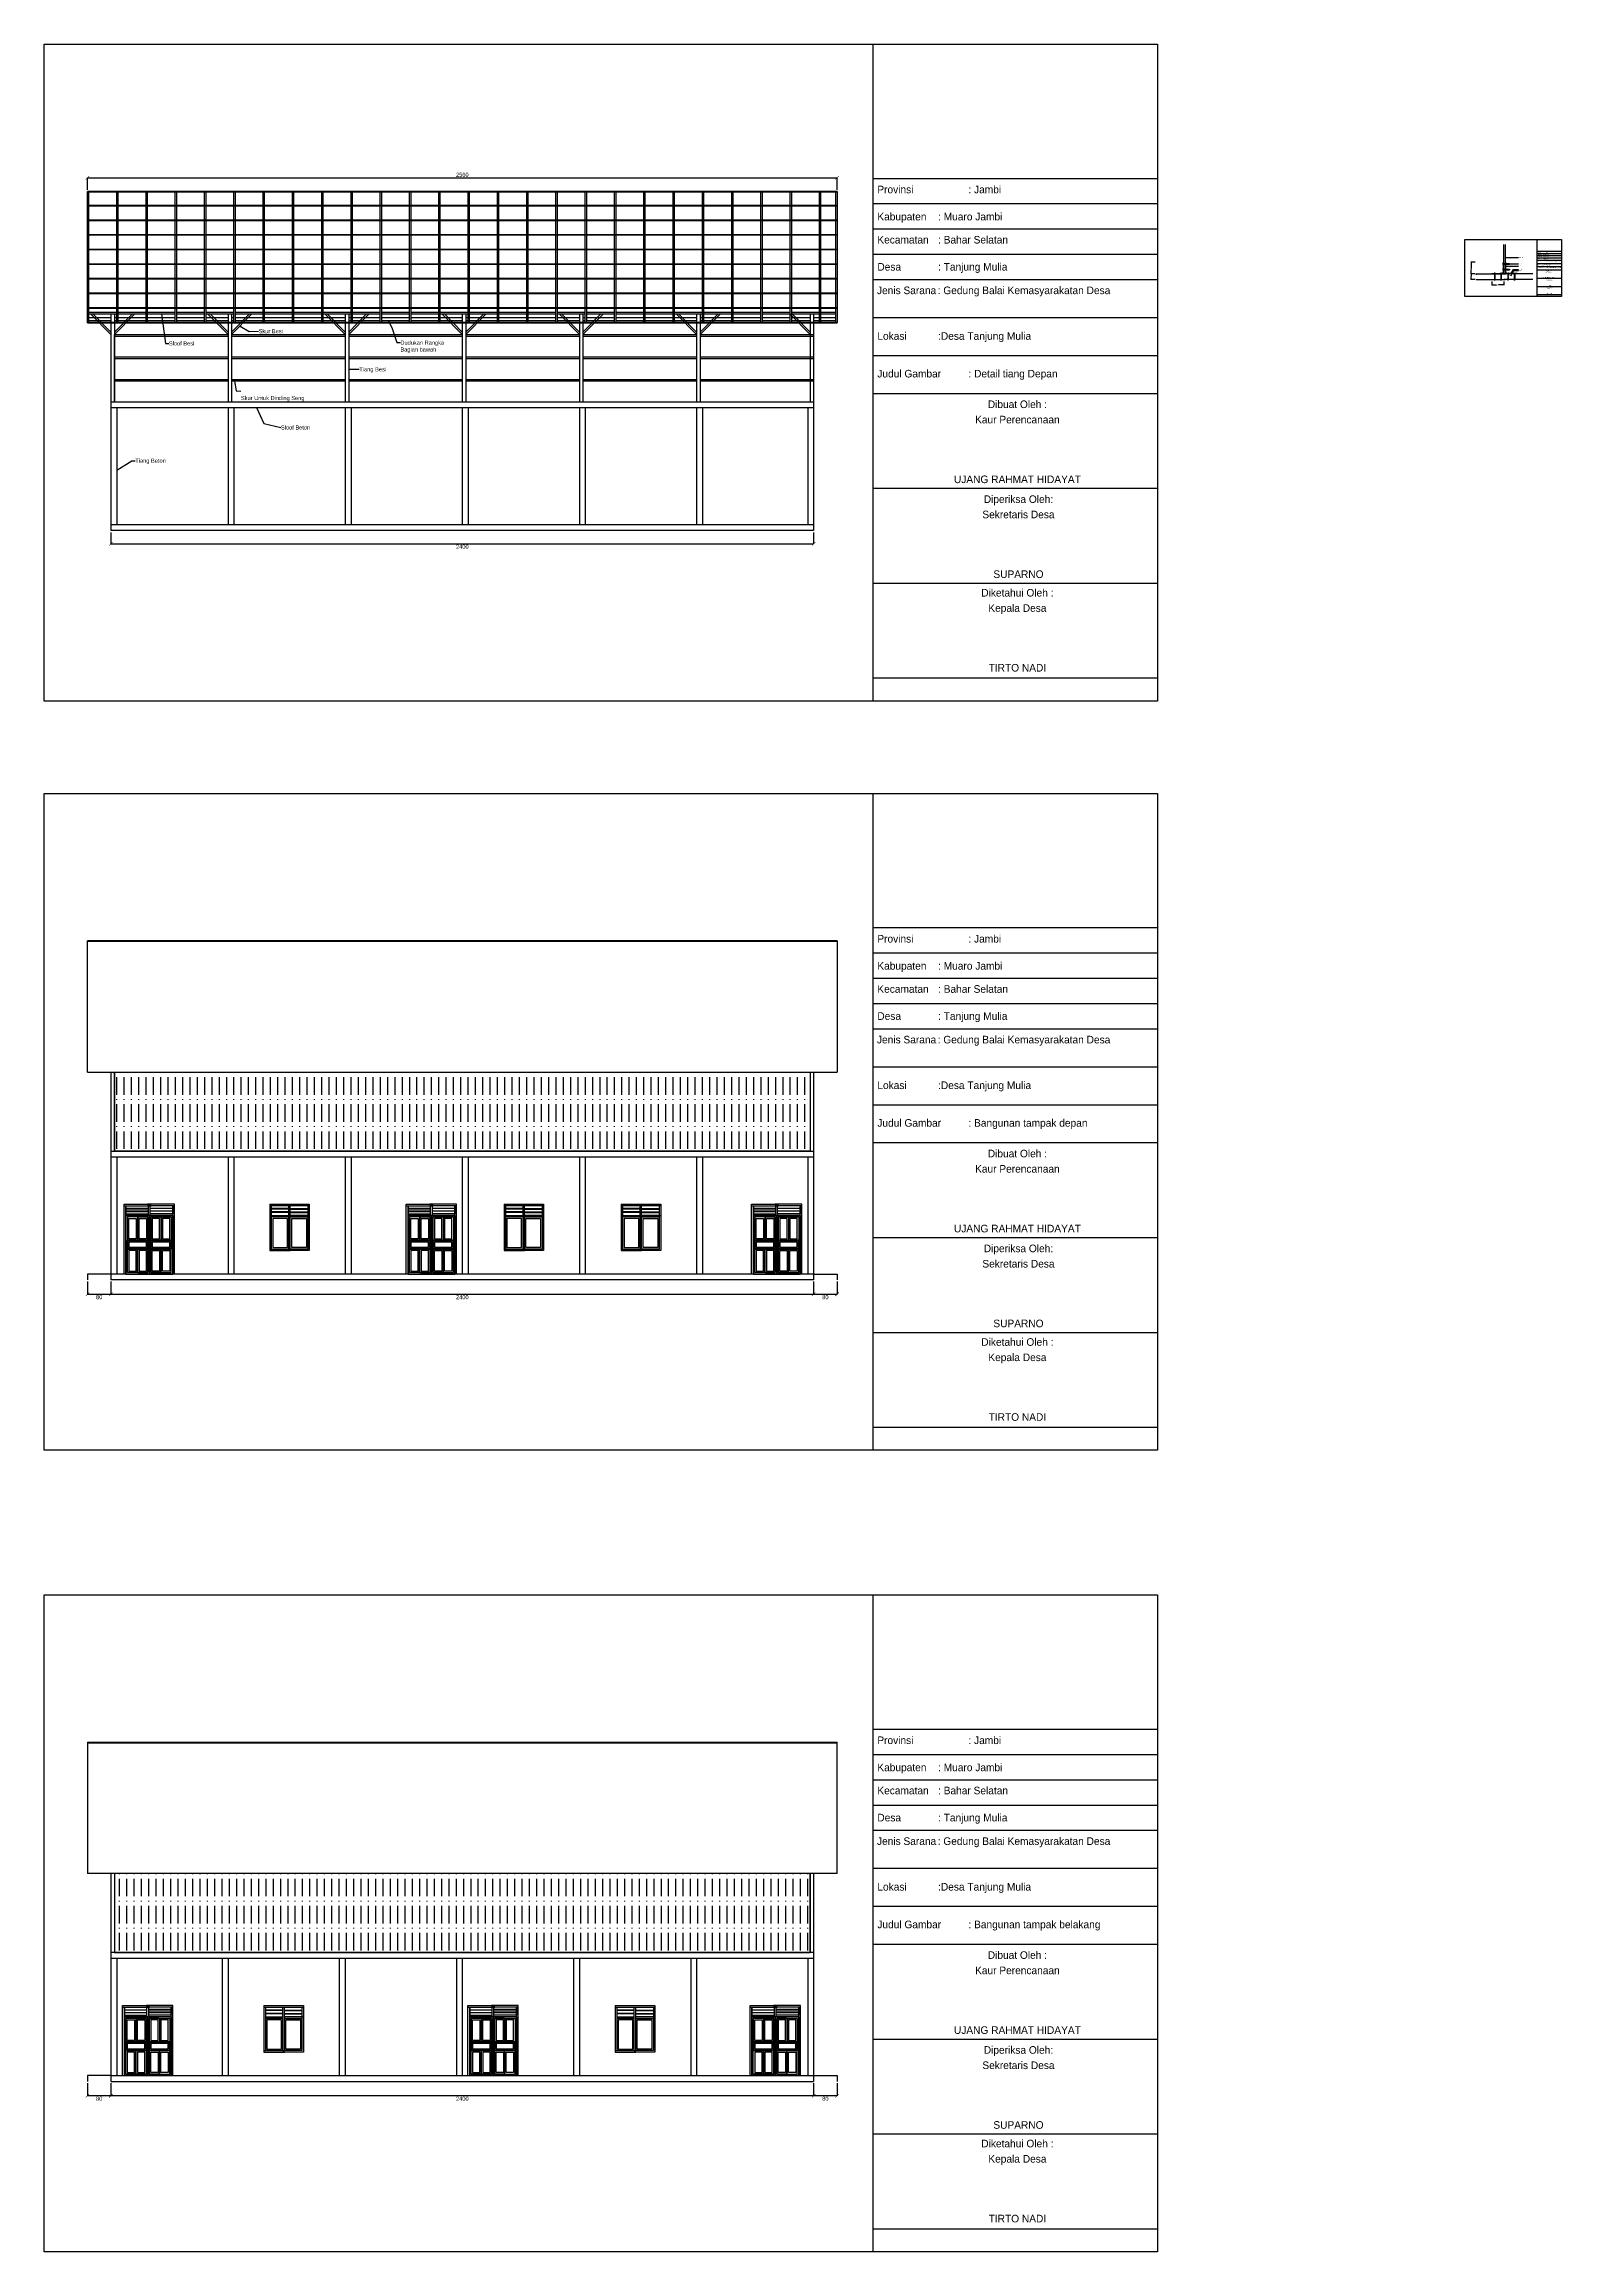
# Model space of a CAD drawing. Header units: inches. Extents: x -108 to 13185, y -10150 to 372.
# Drawn here: x 8002 to 13185, y -10150 to -2609 of the extents above; entities that cross this region are included whole.
import ezdxf

# ---------------------------------------------------------------- set-up
doc = ezdxf.new("R2010")
doc.units = ezdxf.units.IN
doc.header["$MEASUREMENT"] = 0
doc.header["$PDMODE"] = 3
doc.layers.add('Dudukan Rangka Tambahan', color=50, linetype='Continuous')
doc.layers.add('Sloof Atas Besi', color=10, linetype='Continuous')
doc.dimstyles.new('Detail Plat Pengikat', dxfattribs={"dimtxt": 4, "dimasz": 2, "dimexe": 0.18, "dimexo": 0.0625, "dimgap": 0.09, "dimtad": 0, "dimtih": 1, "dimtoh": 1, "dimdec": 0, "dimzin": 0, "dimdsep": 46, "dimtxsty": 'Standard', "dimblk": 'ARCHTICK', "dimcen": 0.09, "dimadec": 0, "dimazin": 0, "dimtfac": 1, "dimtdec": 0, "dimtofl": 0, "dimtmove": 0, "dimatfit": 3, "dimfxl": 1, "dimtolj": 1, "dimtzin": 0, "dimarcsym": 0})
doc.dimstyles.get("Standard").update_dxf_attribs({"dimtxt": 14, "dimasz": 12, "dimexe": 0.18, "dimexo": 6, "dimgap": 3, "dimtad": 2, "dimtih": 1, "dimtoh": 1, "dimdec": 0, "dimzin": 0, "dimdsep": 46, "dimtxsty": 'Standard', "dimblk": 'ARCHTICK', "dimcen": 0.09, "dimadec": 0, "dimazin": 0, "dimtfac": 1, "dimtdec": 0, "dimtofl": 0, "dimtmove": 0, "dimatfit": 3, "dimfxl": 1, "dimtolj": 1, "dimtzin": 0, "dimarcsym": 0})

msp = doc.modelspace()

# ---------------------------------------------------------------- texts
for s, insert, char_height, width, attachment_point in [('Provinsi^I^I: Jambi', (10847.2, -3092.6), 25.92, 956.655, 1), ('Kabupaten^I: Muaro Jambi', (10847.2, -3185.2), 25.92, 956.655, 1), ('Kecamatan^I: Bahar Selatan', (10847.2, -3264.2), 25.92, 956.655, 1), ('Desa^I^I: Tanjung Mulia', (10847.2, -3356.7), 25.92, 956.655, 1), ('Jenis Sarana^I: Gedung Balai Kemasyarakatan Desa', (13100.6, -3348.7), 2.25, 83.043, 1), ('Judul Gambar^I: Detail Sambungan Besi Dengan cor Sloof ', (13100.7, -3371.7), 2.25, 83.043, 1), ('Provinsi^I^I: Jambi', (13100.8, -3318.8), 2.25, 83.043, 1), ('Kabupaten^I: Muaro Jambi', (13100.8, -3326.8), 2.25, 83.043, 1), ('Kecamatan^I: Bahar Selatan', (13100.8, -3333.7), 2.25, 83.043, 1), ('Desa^I^I: Tanjung Mulia', (13100.8, -3341.7), 2.25, 83.043, 1), ('Lokasi^I^I:Desa Tanjung Mulia', (13100.8, -3362.2), 2.25, 83.043, 1), ('Kaur Perencanaan^I', (13142.3, -3387), 2.25, 83.043, 2), ('Dibuat Oleh^I: ', (13142.3, -3382.4), 2.25, 83.043, 2), ('Jenis Sarana^I: Gedung Balai Kemasyarakatan Desa', (10845.9, -3437.1), 25.92, 956.655, 1), ('UJANG RAHMAT HIDAYAT ', (13142.3, -3404.7), 2.25, 83.043, 2), ('Sekretaris Desa ', (13142.6, -3415.1), 2.25, 83.043, 2), ('Diketahui Oleh: ', (13142.3, -3438.3), 2.25, 83.043, 2), ('Diperiksa Oleh: ', (13142.6, -3410.6), 2.25, 83.043, 2), ('TIRTO NADI', (13142.3, -3460.6), 2.25, 83.043, 2), ('Kepala Desa^I', (13142.3, -3442.9), 2.25, 83.043, 2), ('SUPARNO', (13142.6, -3432.8), 2.25, 83.043, 2), ('Lokasi^I^I:Desa Tanjung Mulia', (10847.2, -3593), 25.92, 956.655, 1), ('Judul Gambar^I: Detail tiang Depan ', (10847.2, -3721.6), 25.92, 956.655, 1), ('Dibuat Oleh^I: ', (11325.5, -3826.2), 25.92, 956.655, 2), ('Kaur Perencanaan^I', (11325.5, -3878.5), 25.92, 956.655, 2), ('UJANG RAHMAT HIDAYAT ', (11325.5, -4082.5), 25.92, 956.655, 2), ('Sekretaris Desa ', (11329.1, -4202.6), 25.92, 956.655, 2), ('Diperiksa Oleh: ', (11329.1, -4150.3), 25.92, 956.655, 2), ('SUPARNO', (11329.1, -4406.5), 25.92, 956.655, 2), ('Diketahui Oleh^I: ', (11325.5, -4469.9), 25.92, 956.655, 2), ('Kepala Desa^I', (11325.5, -4522.2), 25.92, 956.655, 2), ('TIRTO NADI', (11325.5, -4726.2), 25.92, 956.655, 2), ('Provinsi^I^I: Jambi', (10847.2, -5651.7), 25.92, 956.655, 1), ('Kabupaten^I: Muaro Jambi', (10847.2, -5744.3), 25.92, 956.655, 1), ('Kecamatan^I: Bahar Selatan', (10847.2, -5823.3), 25.92, 956.655, 1), ('Desa^I^I: Tanjung Mulia', (10847.2, -5915.8), 25.92, 956.655, 1), ('Jenis Sarana^I: Gedung Balai Kemasyarakatan Desa', (10845.9, -5996.2), 25.92, 956.655, 1), ('Lokasi^I^I:Desa Tanjung Mulia', (10847.2, -6152.1), 25.92, 956.655, 1), ('Judul Gambar^I: Bangunan tampak depan', (10847.2, -6280.7), 25.92, 956.655, 1), ('Dibuat Oleh^I: ', (11325.5, -6385.3), 25.92, 956.655, 2), ('Kaur Perencanaan^I', (11325.5, -6437.6), 25.92, 956.655, 2), ('UJANG RAHMAT HIDAYAT ', (11325.5, -6641.5), 25.92, 956.655, 2), ('Diperiksa Oleh: ', (11329.1, -6709.3), 25.92, 956.655, 2), ('Sekretaris Desa ', (11329.1, -6761.7), 25.92, 956.655, 2), ('SUPARNO', (11329.1, -6965.6), 25.92, 956.655, 2), ('Diketahui Oleh^I: ', (11325.5, -7029), 25.92, 956.655, 2), ('Kepala Desa^I', (11325.5, -7081.3), 25.92, 956.655, 2), ('TIRTO NADI', (11325.5, -7285.2), 25.92, 956.655, 2), ('Provinsi^I^I: Jambi', (10847.2, -8389.3), 25.92, 956.655, 1), ('Kabupaten^I: Muaro Jambi', (10847.2, -8481.9), 25.92, 956.655, 1), ('Kecamatan^I: Bahar Selatan', (10847.2, -8560.9), 25.92, 956.655, 1), ('Desa^I^I: Tanjung Mulia', (10847.2, -8653.4), 25.92, 956.655, 1), ('Jenis Sarana^I: Gedung Balai Kemasyarakatan Desa', (10845.9, -8733.8), 25.92, 956.655, 1), ('Lokasi^I^I:Desa Tanjung Mulia', (10847.2, -8889.7), 25.92, 956.655, 1), ('Judul Gambar^I: Bangunan tampak belakang', (10847.2, -9018.3), 25.92, 956.655, 1), ('Dibuat Oleh^I: ', (11325.5, -9122.9), 25.92, 956.655, 2), ('Kaur Perencanaan^I', (11325.5, -9175.2), 25.92, 956.655, 2), ('UJANG RAHMAT HIDAYAT ', (11325.5, -9379.2), 25.92, 956.655, 2), ('Sekretaris Desa ', (11329.1, -9499.3), 25.92, 956.655, 2), ('Diperiksa Oleh: ', (11329.1, -9447), 25.92, 956.655, 2), ('SUPARNO', (11329.1, -9703.2), 25.92, 956.655, 2), ('Diketahui Oleh^I: ', (11325.5, -9766.6), 25.92, 956.655, 2), ('Kepala Desa^I', (11325.5, -9818.9), 25.92, 956.655, 2), ('TIRTO NADI', (11325.5, -10022.9), 25.92, 956.655, 2)]:
    msp.add_mtext(s, dxfattribs=dict(insert=insert, char_height=char_height, width=width, attachment_point=attachment_point))
for s, insert, char_height, attachment_point in [(' Tiang Besi', (13036.5, -3337), 2.25, 1), (' Baut Pengikat', (13036.8, -3358.5), 2, 1), ('{\\H0.25x;\\P Besi leter u}', (13036.8, -3363.6), 8, 4), (' Plat Besi', (13036.8, -3377.6), 2, 4), ('{\\H0.125x;\\P  \\H2x;Cor Beton}', (13036.8, -3378.6), 8, 1), ('Skur Besi', (8734.2, -3582.5), 14, 1), ('Sloof Besi', (8427.7, -3624.2), 14, 1), ('Dudukan Rangka\\PBagian bawah', (9218.3, -3621.7), 14, 1), ('Tiang Besi', (9078.1, -3712.7), 14, 1), ('\\PSkur Untuk Dinding Seng', (8673.8, -3787.5), 14, 1), ('Sloof Beton', (8810.3, -3911.4), 14, 1), ('Tiang Beton', (8312.8, -4024.9), 14, 1)]:
    msp.add_mtext(s, dxfattribs=dict(insert=insert, char_height=char_height, attachment_point=attachment_point))

# ---------------------------------------------------------------- blocks, each defined once
blk = doc.blocks.new('_ArchTick')
at = {"color": 0, "linetype": 'ByBlock', "const_width": 0.15}
blk.add_lwpolyline([(-0.5, -0.5), (0.5, 0.5)], dxfattribs=at)
blk = doc.blocks.new('*D13')
at = {"color": 0, "lineweight": -2}
for p, q in [((8229.7, -4276.6), (8229.7, -4315.8)), ((10629.7, -4276.6), (10629.7, -4315.8)), ((8229.7, -4315.7), (10629.7, -4315.7))]:
    blk.add_line(p, q, dxfattribs=at)
at = {"layer": 'Defpoints', "color": 0}
for p in [(8229.7, -4270.6), (10629.7, -4270.6), (10629.7, -4315.7)]:
    blk.add_point(p, dxfattribs=at)
at = {"color": 0, "lineweight": -2, "xscale": 12, "yscale": 12, "zscale": 12, "rotation": 180}
blk.add_blockref('_ArchTick', (8229.7, -4315.7), dxfattribs=at)
at = {"color": 0, "lineweight": -2, "xscale": 12, "yscale": 12, "zscale": 12}
blk.add_blockref('_ArchTick', (10629.7, -4315.7), dxfattribs=at)
at = {"color": 0, "insert": (9429.7, -4325.7), "char_height": 14, "attachment_point": 5}
blk.add_mtext('\\A1;2400', dxfattribs=at)
blk = doc.blocks.new('*D14')
at = {"color": 0, "lineweight": -2}
for p, q in [((8149.7, -3106.4), (8149.7, -3065.3)), ((8149.7, -3065.5), (10709.7, -3065.5)), ((10709.7, -3106.4), (10709.7, -3065.3))]:
    blk.add_line(p, q, dxfattribs=at)
at = {"layer": 'Defpoints', "color": 0}
for p in [(10709.7, -3065.5), (8149.7, -3112.4), (10709.7, -3112.4)]:
    blk.add_point(p, dxfattribs=at)
at = {"color": 0, "lineweight": -2, "xscale": 12, "yscale": 12, "zscale": 12, "rotation": 180}
blk.add_blockref('_ArchTick', (8149.7, -3065.5), dxfattribs=at)
at = {"color": 0, "lineweight": -2, "xscale": 12, "yscale": 12, "zscale": 12}
blk.add_blockref('_ArchTick', (10709.7, -3065.5), dxfattribs=at)
at = {"color": 0, "insert": (9429.7, -3055.5), "char_height": 14, "attachment_point": 5}
blk.add_mtext('\\A1;2560', dxfattribs=at)
blk = doc.blocks.new('*D31')
at = {"color": 0, "lineweight": -2}
for p, q in [((8149.7, -6835.7), (8149.7, -6879.1)), ((8229.7, -6835.7), (8229.7, -6879.1)), ((8149.7, -6878.9), (8229.7, -6878.9))]:
    blk.add_line(p, q, dxfattribs=at)
at = {"layer": 'Defpoints', "color": 0}
for p in [(8149.7, -6829.7), (8229.7, -6829.7), (8229.7, -6878.9)]:
    blk.add_point(p, dxfattribs=at)
at = {"color": 0, "lineweight": -2, "xscale": 12, "yscale": 12, "zscale": 12, "rotation": 180}
blk.add_blockref('_ArchTick', (8149.7, -6878.9), dxfattribs=at)
at = {"color": 0, "lineweight": -2, "xscale": 12, "yscale": 12, "zscale": 12}
blk.add_blockref('_ArchTick', (8229.7, -6878.9), dxfattribs=at)
at = {"color": 0, "insert": (8189.7, -6888.9), "char_height": 14, "attachment_point": 5}
blk.add_mtext('\\A1;80', dxfattribs=at)
blk = doc.blocks.new('*D32')
at = {"color": 0, "lineweight": -2}
for p, q in [((8229.7, -6835.7), (8229.7, -6879.1)), ((10629.7, -6835.7), (10629.7, -6879.1)), ((8229.7, -6878.9), (10629.7, -6878.9))]:
    blk.add_line(p, q, dxfattribs=at)
at = {"layer": 'Defpoints', "color": 0}
for p in [(8229.7, -6829.7), (10629.7, -6829.7), (10629.7, -6878.9)]:
    blk.add_point(p, dxfattribs=at)
at = {"color": 0, "lineweight": -2, "xscale": 12, "yscale": 12, "zscale": 12, "rotation": 180}
blk.add_blockref('_ArchTick', (8229.7, -6878.9), dxfattribs=at)
at = {"color": 0, "lineweight": -2, "xscale": 12, "yscale": 12, "zscale": 12}
blk.add_blockref('_ArchTick', (10629.7, -6878.9), dxfattribs=at)
at = {"color": 0, "insert": (9429.7, -6888.9), "char_height": 14, "attachment_point": 5}
blk.add_mtext('\\A1;2400', dxfattribs=at)
blk = doc.blocks.new('*D33')
at = {"color": 0, "lineweight": -2}
for p, q in [((10629.7, -6835.7), (10629.7, -6879.1)), ((10709.7, -6835.7), (10709.7, -6879.1)), ((10629.7, -6878.9), (10709.7, -6878.9))]:
    blk.add_line(p, q, dxfattribs=at)
at = {"layer": 'Defpoints', "color": 0}
for p in [(10629.7, -6829.7), (10709.7, -6829.7), (10709.7, -6878.9)]:
    blk.add_point(p, dxfattribs=at)
at = {"color": 0, "lineweight": -2, "xscale": 12, "yscale": 12, "zscale": 12, "rotation": 180}
blk.add_blockref('_ArchTick', (10629.7, -6878.9), dxfattribs=at)
at = {"color": 0, "lineweight": -2, "xscale": 12, "yscale": 12, "zscale": 12}
blk.add_blockref('_ArchTick', (10709.7, -6878.9), dxfattribs=at)
at = {"color": 0, "insert": (10669.7, -6888.9), "char_height": 14, "attachment_point": 5}
blk.add_mtext('\\A1;80', dxfattribs=at)
blk = doc.blocks.new('*D34')
at = {"color": 0, "lineweight": -2}
for p, q in [((10629.7, -9573.3), (10629.7, -9616.7)), ((10709.7, -9573.3), (10709.7, -9616.7)), ((10709.7, -9616.5), (10629.7, -9616.5))]:
    blk.add_line(p, q, dxfattribs=at)
at = {"layer": 'Defpoints', "color": 0}
for p in [(10629.7, -9567.3), (10709.7, -9567.3), (10629.7, -9616.5)]:
    blk.add_point(p, dxfattribs=at)
at = {"color": 0, "lineweight": -2, "xscale": 12, "yscale": 12, "zscale": 12, "rotation": 180}
blk.add_blockref('_ArchTick', (10629.7, -9616.5), dxfattribs=at)
at = {"color": 0, "lineweight": -2, "xscale": 12, "yscale": 12, "zscale": 12}
blk.add_blockref('_ArchTick', (10709.7, -9616.5), dxfattribs=at)
at = {"color": 0, "insert": (10669.7, -9626.5), "char_height": 14, "attachment_point": 5}
blk.add_mtext('\\A1;80', dxfattribs=at)
blk = doc.blocks.new('*D35')
at = {"color": 0, "lineweight": -2}
for p, q in [((8229.7, -9573.3), (8229.7, -9616.7)), ((10629.7, -9573.3), (10629.7, -9616.7)), ((10629.7, -9616.5), (8229.7, -9616.5))]:
    blk.add_line(p, q, dxfattribs=at)
at = {"layer": 'Defpoints', "color": 0}
for p in [(8229.7, -9567.3), (10629.7, -9567.3), (8229.7, -9616.5)]:
    blk.add_point(p, dxfattribs=at)
at = {"color": 0, "lineweight": -2, "xscale": 12, "yscale": 12, "zscale": 12, "rotation": 180}
blk.add_blockref('_ArchTick', (8229.7, -9616.5), dxfattribs=at)
at = {"color": 0, "lineweight": -2, "xscale": 12, "yscale": 12, "zscale": 12}
blk.add_blockref('_ArchTick', (10629.7, -9616.5), dxfattribs=at)
at = {"color": 0, "insert": (9429.7, -9626.5), "char_height": 14, "attachment_point": 5}
blk.add_mtext('\\A1;2400', dxfattribs=at)
blk = doc.blocks.new('*D36')
at = {"color": 0, "lineweight": -2}
for p, q in [((8149.7, -9573.3), (8149.7, -9616.7)), ((8229.7, -9573.3), (8229.7, -9616.7)), ((8229.7, -9616.5), (8149.7, -9616.5))]:
    blk.add_line(p, q, dxfattribs=at)
at = {"layer": 'Defpoints', "color": 0}
for p in [(8149.7, -9567.3), (8229.7, -9567.3), (8149.7, -9616.5)]:
    blk.add_point(p, dxfattribs=at)
at = {"color": 0, "lineweight": -2, "xscale": 12, "yscale": 12, "zscale": 12, "rotation": 180}
blk.add_blockref('_ArchTick', (8149.7, -9616.5), dxfattribs=at)
at = {"color": 0, "lineweight": -2, "xscale": 12, "yscale": 12, "zscale": 12}
blk.add_blockref('_ArchTick', (8229.7, -9616.5), dxfattribs=at)
at = {"color": 0, "insert": (8189.7, -9626.5), "char_height": 14, "attachment_point": 5}
blk.add_mtext('\\A1;80', dxfattribs=at)
blk = doc.blocks.new('*D2')
at = {"color": 0, "lineweight": -2}
for p, q in [((12946.2, -3420.2), (12946.2, -3431.8)), ((12946.2, -3431.6), (12962.1, -3431.6)), ((12986.2, -3431.6), (12968.3, -3431.6)), ((12986.2, -3420.2), (12986.2, -3431.8))]:
    blk.add_line(p, q, dxfattribs=at)
at = {"layer": 'Defpoints', "color": 0}
for p in [(12946.2, -3420.1), (12986.2, -3420.1), (12986.2, -3431.6)]:
    blk.add_point(p, dxfattribs=at)
at = {"color": 0, "lineweight": -2, "xscale": 2, "yscale": 2, "zscale": 2, "rotation": 180}
blk.add_blockref('_ArchTick', (12946.2, -3431.6), dxfattribs=at)
at = {"color": 0, "lineweight": -2, "xscale": 2, "yscale": 2, "zscale": 2}
blk.add_blockref('_ArchTick', (12986.2, -3431.6), dxfattribs=at)
at = {"color": 0, "insert": (12965.2, -3431.6), "char_height": 4, "attachment_point": 5}
blk.add_mtext('\\A1;40', dxfattribs=at)
blk = doc.blocks.new('*D3')
at = {"color": 0, "lineweight": -2}
for p, q in [((12888.6, -3353.5), (12874.5, -3353.5)), ((12874.7, -3353.5), (12874.7, -3375)), ((12874.7, -3393.5), (12874.7, -3379.2)), ((12888.6, -3393.5), (12874.5, -3393.5))]:
    blk.add_line(p, q, dxfattribs=at)
at = {"layer": 'Defpoints', "color": 0}
for p in [(12888.7, -3353.5), (12874.7, -3393.5), (12888.7, -3393.5)]:
    blk.add_point(p, dxfattribs=at)
at = {"color": 0, "lineweight": -2, "xscale": 2, "yscale": 2, "zscale": 2}
for p, rotation in [((12874.7, -3353.5), 90), ((12874.7, -3393.5), 270)]:
    blk.add_blockref('_ArchTick', p, dxfattribs=dict(at, rotation=rotation))
at = {"color": 0, "insert": (12874.7, -3377.1), "char_height": 4, "attachment_point": 5}
blk.add_mtext('\\A1;40', dxfattribs=at)
blk = doc.blocks.new('*D4')
at = {"color": 0, "lineweight": -2}
for p, q in [((12888.6, -3393.5), (12874.5, -3393.5)), ((12888.6, -3413.5), (12874.5, -3413.5)), ((12874.7, -3393.5), (12874.7, -3401.4)), ((12874.7, -3413.5), (12874.7, -3405.6))]:
    blk.add_line(p, q, dxfattribs=at)
at = {"layer": 'Defpoints', "color": 0}
for p in [(12874.7, -3413.5), (12888.7, -3393.5), (12888.7, -3413.5)]:
    blk.add_point(p, dxfattribs=at)
at = {"color": 0, "lineweight": -2, "xscale": 2, "yscale": 2, "zscale": 2}
for p, rotation in [((12874.7, -3393.5), 90), ((12874.7, -3413.5), 270)]:
    blk.add_blockref('_ArchTick', p, dxfattribs=dict(at, rotation=rotation))
at = {"color": 0, "insert": (12874.7, -3403.5), "char_height": 4, "attachment_point": 5}
blk.add_mtext('\\A1;20', dxfattribs=at)

# ---------------------------------------------------------------- dimensions: what is measured, and where the dimension line sits
for base, p1, p2, dimstyle, picture, middle in [((10709.7, -3065.5), (8149.7, -3112.4), (10709.7, -3112.4), 'Standard', '*D14', (9429.7, -3065.5)), ((12986.2, -3431.6), (12946.2, -3420.1), (12986.2, -3420.1), 'Detail Plat Pengikat', '*D2', (12965.2, -3431.6))]:
    dim = msp.add_linear_dim(base=base, p1=p1, p2=p2, dimstyle=dimstyle)
    dim.commit()
    dim.dimension.update_dxf_attribs({"geometry": picture, "text_midpoint": middle, "dimtype": 160})
dim = msp.add_linear_dim(base=(12874.7, -3393.5), p1=(12888.7, -3353.5), p2=(12888.7, -3393.5), angle=90, dimstyle='Detail Plat Pengikat')
dim.commit()
dim.dimension.update_dxf_attribs({"geometry": '*D3', "text_midpoint": (12874.7, -3377.1), "dimtype": 160})
for base, p1, p2, angle, dimstyle, picture, middle in [((12874.7, -3413.5), (12888.7, -3393.5), (12888.7, -3413.5), 90, 'Detail Plat Pengikat', '*D4', (12874.7, -3403.5)), ((10629.7, -9616.5), (10709.7, -9567.3), (10629.7, -9567.3), 180, 'Standard', '*D34', (10669.7, -9626.5))]:
    dim = msp.add_linear_dim(base=base, p1=p1, p2=p2, angle=angle, dimstyle=dimstyle)
    dim.commit()
    dim.dimension.update_dxf_attribs({"geometry": picture, "text_midpoint": middle})
for base, p1, p2, picture, middle in [((10629.7, -4315.7), (8229.7, -4270.6), (10629.7, -4270.6), '*D13', (9429.7, -4325.7)), ((8229.7, -6878.9), (8149.7, -6829.7), (8229.7, -6829.7), '*D31', (8189.7, -6888.9))]:
    dim = msp.add_linear_dim(base=base, p1=p1, p2=p2, dimstyle='Standard')
    dim.commit()
    dim.dimension.update_dxf_attribs({"geometry": picture, "text_midpoint": middle})
for base, p1, p2, picture, middle in [((10629.7, -6878.9), (8229.7, -6829.7), (10629.7, -6829.7), '*D32', (9429.7, -6888.9)), ((10709.7, -6878.9), (10629.7, -6829.7), (10709.7, -6829.7), '*D33', (10669.7, -6888.9))]:
    dim = msp.add_linear_dim(base=base, p1=p1, p2=p2, dimstyle='Standard', override={"dimtmove": 1})
    dim.commit()
    dim.dimension.update_dxf_attribs({"geometry": picture, "text_midpoint": middle})
for base, p1, p2, picture, middle in [((8149.7, -9616.5), (8229.7, -9567.3), (8149.7, -9567.3), '*D36', (8189.7, -9626.5)), ((8229.7, -9616.5), (10629.7, -9567.3), (8229.7, -9567.3), '*D35', (9429.7, -9626.5))]:
    dim = msp.add_linear_dim(base=base, p1=p1, p2=p2, angle=180, dimstyle='Standard', override={"dimtmove": 1})
    dim.commit()
    dim.dimension.update_dxf_attribs({"geometry": picture, "text_midpoint": middle})

# ---------------------------------------------------------------- hatches: boundary and pattern name
h = msp.add_hatch()
h.set_pattern_fill('ACAD_ISO10W100', color=256, scale=5, angle=90, style=0)
h.set_pattern_definition([(90, (0, 0), (-25, 2e-15), [60, -15, 2.5, -15])])
h.paths.add_polyline_path([(8241.7, -6120), (10617.7, -6120), (10617.7, -6389.7), (8241.7, -6389.7)])
h = msp.add_hatch()
h.set_pattern_fill('ACAD_ISO10W100', color=256, scale=5, angle=90, style=0)
h.set_pattern_definition([(90, (18859.48, -2737.628), (25, 2e-15), [60, -15, 2.5, -15])])
h.paths.add_polyline_path([(10617.7, -8857.7), (8241.7, -8857.7), (8241.7, -9127.3), (10617.7, -9127.3)])

# ---------------------------------------------------------------- linework, layer by layer
for p, q in [((8001.7, -2609.2), (11803.8, -2609.2)), ((8001.7, -4852.8), (8001.7, -2609.2)), ((10832.1, -2609.2), (10832.1, -4852.8)), ((11803.8, -2609.2), (11803.8, -4852.8)), ((10832.1, -3067.5), (11803.8, -3067.5)), ((8149.7, -3561), (8149.7, -3112.4)), ((10709.7, -3112.4), (8149.7, -3112.4)), ((10709.7, -3114.4), (8149.7, -3114.4)), ((8149.7, -3159), (10709.7, -3159)), ((8149.7, -3161), (10709.7, -3161)), ((8154.7, -3559), (8154.7, -3112.4)), ((8249.7, -3559), (8249.7, -3112.4)), ((8254.7, -3559), (8254.7, -3112.4)), ((8349.7, -3559), (8349.7, -3112.4)), ((8354.7, -3559), (8354.7, -3112.4)), ((8449.7, -3559), (8449.7, -3112.4)), ((8454.7, -3559), (8454.7, -3112.4)), ((8549.7, -3559), (8549.7, -3112.4)), ((8554.7, -3559), (8554.7, -3112.4)), ((8649.7, -3559), (8649.7, -3112.4)), ((8654.7, -3559), (8654.7, -3112.4)), ((8749.7, -3559), (8749.7, -3112.4)), ((8754.7, -3559), (8754.7, -3112.4)), ((8849.7, -3559), (8849.7, -3112.4)), ((8854.7, -3559), (8854.7, -3112.4)), ((8949.7, -3559), (8949.7, -3112.4)), ((8954.7, -3559), (8954.7, -3112.4)), ((9049.7, -3559), (9049.7, -3112.4)), ((9054.7, -3559), (9054.7, -3112.4)), ((9149.7, -3559), (9149.7, -3112.4)), ((9154.7, -3559), (9154.7, -3112.4)), ((9249.7, -3559), (9249.7, -3112.4)), ((9254.7, -3559), (9254.7, -3112.4)), ((9349.7, -3559), (9349.7, -3112.4)), ((9354.7, -3559), (9354.7, -3112.4)), ((9449.7, -3559), (9449.7, -3112.4)), ((9454.7, -3559), (9454.7, -3112.4)), ((9549.7, -3559), (9549.7, -3112.4)), ((9554.7, -3559), (9554.7, -3112.4)), ((9649.7, -3559), (9649.7, -3112.4)), ((9654.7, -3559), (9654.7, -3112.4)), ((9749.7, -3559), (9749.7, -3112.4)), ((9754.7, -3559), (9754.7, -3112.4)), ((9849.7, -3559), (9849.7, -3112.4)), ((9854.7, -3559), (9854.7, -3112.4)), ((9949.7, -3559), (9949.7, -3112.4)), ((9954.7, -3559), (9954.7, -3112.4)), ((10049.7, -3559), (10049.7, -3112.4)), ((10054.7, -3559), (10054.7, -3112.4)), ((10149.7, -3559), (10149.7, -3112.4)), ((10154.7, -3559), (10154.7, -3112.4)), ((10249.7, -3559), (10249.7, -3112.4)), ((10254.7, -3559), (10254.7, -3112.4)), ((10349.7, -3559), (10349.7, -3112.4)), ((10354.7, -3559), (10354.7, -3112.4)), ((10449.7, -3559), (10449.7, -3112.4)), ((10454.7, -3559), (10454.7, -3112.4)), ((10549.7, -3559), (10549.7, -3112.4)), ((10554.7, -3559), (10554.7, -3112.4)), ((10649.7, -3559), (10649.7, -3112.4)), ((10654.7, -3559), (10654.7, -3112.4)), ((10704.7, -3112.4), (10704.7, -3559)), ((10709.7, -3112.4), (10709.7, -3561)), ((10832.1, -3153.9), (11803.8, -3153.9)), ((8149.7, -3209), (10709.7, -3209)), ((8149.7, -3211), (10709.7, -3211)), ((10832.1, -3240.3), (11803.8, -3240.3)), ((8149.7, -3259), (10709.7, -3259)), ((8149.7, -3261), (10709.7, -3261)), ((8149.7, -3309), (10709.7, -3309)), ((8149.7, -3311), (10709.7, -3311)), ((12853.8, -3276.8), (13183.8, -3276.8)), ((12853.8, -3471.6), (12853.8, -3276.8)), ((12986.2, -3393.5), (12986.2, -3293.5)), ((12986.2, -3393.5), (12986.2, -3293.5)), ((12992.2, -3393.5), (12992.2, -3293.5)), ((12992.2, -3393.5), (12992.2, -3293.5)), ((13099.4, -3276.8), (13099.4, -3471.6)), ((13099.4, -3316.6), (13183.8, -3316.6)), ((13183.8, -3276.8), (13183.8, -3471.6)), ((8149.7, -3359), (10709.7, -3359)), ((8149.7, -3361), (10709.7, -3361)), ((10832.1, -3326.7), (11803.8, -3326.7)), ((12946.2, -3392.5), (12980.2, -3392.5)), ((12946.2, -3392.5), (12946.2, -3393.5)), ((12953.4, -3391.6), (12953.5, -3391.5)), ((12953.4, -3391.6), (12953.4, -3392.5)), ((12953.4, -3392.5), (12957.4, -3392.5)), ((12957.3, -3391.5), (12953.5, -3391.5)), ((12954.4, -3391.6), (12954.3, -3391.5)), ((12954.4, -3391.6), (12954.5, -3391.5)), ((12954.4, -3391.6), (12954.4, -3392.5)), ((12954.4, -3392.5), (12954.4, -3399.6)), ((12955.4, -3391.6), (12955.3, -3391.5)), ((12955.4, -3391.6), (12955.5, -3391.5)), ((12955.4, -3391.6), (12955.4, -3392.5)), ((12956.4, -3391.6), (12956.3, -3391.5)), ((12956.4, -3391.6), (12956.5, -3391.5)), ((12956.4, -3391.6), (12956.4, -3392.5)), ((12956.4, -3392.5), (12956.4, -3399.6)), ((12957.4, -3391.6), (12957.3, -3391.5)), ((12957.4, -3392.5), (12957.4, -3391.6)), ((12975.2, -3391.6), (12975.3, -3391.5)), ((12975.2, -3391.6), (12975.2, -3392.5)), ((12975.2, -3392.5), (12979.2, -3392.5)), ((12979.1, -3391.5), (12975.3, -3391.5)), ((12976.2, -3391.6), (12976.1, -3391.5)), ((12976.2, -3391.6), (12976.3, -3391.5)), ((12976.2, -3391.6), (12976.2, -3392.5)), ((12976.2, -3392.5), (12976.2, -3399.6)), ((12977.2, -3391.6), (12977.1, -3391.5)), ((12977.2, -3391.6), (12977.3, -3391.5)), ((12977.2, -3391.6), (12977.2, -3392.5)), ((12978.2, -3391.6), (12978.1, -3391.5)), ((12978.2, -3391.6), (12978.3, -3391.5)), ((12978.2, -3391.6), (12978.2, -3392.5)), ((12978.2, -3392.5), (12978.2, -3399.6)), ((12979.2, -3391.6), (12979.1, -3391.5)), ((12979.2, -3392.5), (12979.2, -3391.6)), ((12984.3, -3357.5), (12984.2, -3357.6)), ((12984.2, -3361.4), (12984.2, -3357.6)), ((12984.3, -3358.5), (12984.2, -3358.4)), ((12984.3, -3358.5), (12984.2, -3358.6)), ((12984.3, -3359.5), (12984.2, -3359.4)), ((12984.3, -3359.5), (12984.2, -3359.6)), ((12984.3, -3360.5), (12984.2, -3360.4)), ((12984.3, -3360.5), (12984.2, -3360.6)), ((12984.3, -3361.5), (12984.2, -3361.4)), ((12984.3, -3376.7), (12984.2, -3376.8)), ((12984.2, -3380.6), (12984.2, -3376.8)), ((12984.3, -3377.7), (12984.2, -3377.6)), ((12984.3, -3377.7), (12984.2, -3377.8)), ((12984.3, -3378.7), (12984.2, -3378.6)), ((12984.3, -3378.7), (12984.2, -3378.8)), ((12984.3, -3379.7), (12984.2, -3379.6)), ((12984.3, -3379.7), (12984.2, -3379.8)), ((12984.3, -3380.7), (12984.2, -3380.6)), ((12984.3, -3357.5), (12985.2, -3357.5)), ((12984.3, -3358.5), (12985.2, -3358.5)), ((12984.3, -3359.5), (12985.2, -3359.5)), ((12984.3, -3360.5), (12985.2, -3360.5)), ((12985.2, -3361.5), (12984.3, -3361.5)), ((12984.3, -3376.7), (12985.2, -3376.7)), ((12984.3, -3377.7), (12985.2, -3377.7)), ((12984.3, -3378.7), (12985.2, -3378.7)), ((12984.3, -3379.7), (12985.2, -3379.7)), ((12985.2, -3380.7), (12984.3, -3380.7)), ((12985.2, -3387.5), (12985.2, -3353.5)), ((12985.2, -3353.5), (12986.2, -3353.5)), ((12985.2, -3357.5), (12985.2, -3361.5)), ((12985.2, -3358.5), (12992.3, -3358.5)), ((12985.2, -3360.5), (12992.3, -3360.5)), ((12985.2, -3376.7), (12985.2, -3380.7)), ((12985.2, -3377.7), (12992.3, -3377.7)), ((12985.2, -3379.7), (12992.3, -3379.7)), ((12986.2, -3388.5), (12986.2, -3353.5)), ((12992.2, -3388.5), (12992.2, -3353.5)), ((12993.2, -3353.5), (12992.2, -3353.5)), ((12992.3, -3358.5), (12992.4, -3358.7)), ((12992.4, -3360.3), (12992.3, -3358.5)), ((12992.3, -3360.5), (12992.4, -3360.3)), ((12992.3, -3377.7), (12992.4, -3377.9)), ((12992.4, -3379.6), (12992.3, -3377.7)), ((12992.3, -3379.7), (12992.4, -3379.6)), ((12992.4, -3358.7), (12992.5, -3358.5)), ((12992.4, -3358.7), (12992.6, -3360.3)), ((12992.4, -3360.3), (12992.5, -3360.5)), ((12992.4, -3377.9), (12992.5, -3377.7)), ((12992.4, -3377.9), (12992.6, -3379.6)), ((12992.4, -3379.6), (12992.5, -3379.7)), ((12992.5, -3358.5), (12992.6, -3358.7)), ((12992.5, -3360.5), (12992.6, -3360.3)), ((12992.5, -3377.7), (12992.6, -3377.9)), ((12992.5, -3379.7), (12992.6, -3379.6)), ((12992.6, -3358.7), (12992.7, -3358.5)), ((12992.6, -3358.7), (12992.8, -3360.3)), ((12992.6, -3360.3), (12992.7, -3360.5)), ((12992.6, -3377.9), (12992.7, -3377.7)), ((12992.6, -3377.9), (12992.8, -3379.6)), ((12992.6, -3379.6), (12992.7, -3379.7)), ((12992.7, -3358.5), (12992.8, -3358.7)), ((12992.7, -3360.5), (12992.8, -3360.3)), ((12992.7, -3377.7), (12992.8, -3377.9)), ((12992.7, -3379.7), (12992.8, -3379.6)), ((12992.8, -3358.7), (12992.9, -3358.5)), ((12992.8, -3358.7), (12993, -3360.3)), ((12992.8, -3360.3), (12992.9, -3360.5)), ((12992.8, -3377.9), (12992.9, -3377.7)), ((12992.8, -3377.9), (12993, -3379.6)), ((12992.8, -3379.6), (12992.9, -3379.7)), ((12992.9, -3358.5), (12993, -3358.7)), ((12992.9, -3360.5), (12993, -3360.3)), ((12992.9, -3377.7), (12993, -3377.9)), ((12992.9, -3379.7), (12993, -3379.6)), ((12993, -3358.7), (12993.1, -3358.5)), ((12993, -3358.7), (12993.2, -3360.2)), ((12993, -3360.3), (12993.1, -3360.5)), ((12993, -3377.9), (12993.1, -3377.7)), ((12993, -3377.9), (12993.2, -3379.4)), ((12993, -3379.6), (12993.1, -3379.7)), ((12993.1, -3358.5), (12993.2, -3358.6)), ((12993.1, -3360.5), (12993.2, -3360.3)), ((12993.1, -3377.7), (12993.2, -3377.9)), ((12993.1, -3379.7), (12993.2, -3379.6)), ((12993.2, -3387.5), (12993.2, -3353.5)), ((12993.2, -3357.4), (12993.2, -3361.4)), ((12994.1, -3357.4), (12993.2, -3357.4)), ((12993.2, -3358.4), (12993.2, -3360.4)), ((12993.2, -3358.4), (12993.2, -3360.4)), ((12993.2, -3358.4), (12993.2, -3360.4)), ((12994.1, -3358.4), (12993.2, -3358.4)), ((12994.1, -3359.4), (12993.2, -3359.4)), ((12994.1, -3360.4), (12993.2, -3360.4)), ((12993.2, -3361.4), (12994.1, -3361.4)), ((12993.2, -3376.6), (12993.2, -3380.6)), ((12994.1, -3376.6), (12993.2, -3376.6)), ((12993.2, -3377.6), (12993.2, -3379.6)), ((12993.2, -3377.6), (12993.2, -3379.6)), ((12993.2, -3377.6), (12993.2, -3379.6)), ((12994.1, -3377.6), (12993.2, -3377.6)), ((12994.1, -3378.6), (12993.2, -3378.6)), ((12994.1, -3379.6), (12993.2, -3379.6)), ((12993.2, -3380.6), (12994.1, -3380.6)), ((12994.1, -3357.4), (12994.2, -3357.5)), ((12994.1, -3358.4), (12994.2, -3358.3)), ((12994.1, -3358.4), (12994.2, -3358.5)), ((12994.1, -3359.4), (12994.2, -3359.3)), ((12994.1, -3359.4), (12994.2, -3359.5)), ((12994.1, -3360.4), (12994.2, -3360.3)), ((12994.1, -3360.4), (12994.2, -3360.5)), ((12994.1, -3361.4), (12994.2, -3361.3)), ((12994.1, -3376.6), (12994.2, -3376.8)), ((12994.1, -3377.6), (12994.2, -3377.5)), ((12994.1, -3377.6), (12994.2, -3377.8)), ((12994.1, -3378.6), (12994.2, -3378.5)), ((12994.1, -3378.6), (12994.2, -3378.8)), ((12994.1, -3379.6), (12994.2, -3379.5)), ((12994.1, -3379.6), (12994.2, -3379.8)), ((12994.1, -3380.6), (12994.2, -3380.5)), ((12994.2, -3361.3), (12994.2, -3357.5)), ((12994.2, -3358.7), (12994.3, -3358.5)), ((12994.2, -3358.7), (12994.4, -3360.3)), ((12994.2, -3360.3), (12994.3, -3360.5)), ((12994.2, -3380.5), (12994.2, -3376.8)), ((12994.2, -3377.9), (12994.3, -3377.7)), ((12994.2, -3377.9), (12994.4, -3379.6)), ((12994.2, -3379.6), (12994.3, -3379.7)), ((12994.3, -3358.5), (12994.4, -3358.7)), ((12994.3, -3360.5), (12994.4, -3360.3)), ((12994.3, -3377.7), (12994.4, -3377.9)), ((12994.3, -3379.7), (12994.4, -3379.6)), ((12994.4, -3358.7), (12994.5, -3358.5)), ((12994.4, -3358.7), (12994.6, -3360.3)), ((12994.4, -3360.3), (12994.5, -3360.5)), ((12994.4, -3377.9), (12994.5, -3377.7)), ((12994.4, -3377.9), (12994.6, -3379.6)), ((12994.4, -3379.6), (12994.5, -3379.7)), ((12994.5, -3358.5), (12994.6, -3358.7)), ((12994.5, -3360.5), (12994.6, -3360.3)), ((12994.5, -3377.7), (12994.6, -3377.9)), ((12994.5, -3379.7), (12994.6, -3379.6)), ((12994.6, -3358.7), (12994.7, -3358.5)), ((12994.6, -3358.7), (12994.8, -3360.3)), ((12994.6, -3360.3), (12994.7, -3360.5)), ((12994.6, -3377.9), (12994.7, -3377.7)), ((12994.6, -3377.9), (12994.8, -3379.6)), ((12994.6, -3379.6), (12994.7, -3379.7)), ((12994.7, -3358.5), (12994.8, -3358.7)), ((12994.7, -3360.5), (12994.8, -3360.3)), ((12994.7, -3377.7), (12994.8, -3377.9)), ((12994.7, -3379.7), (12994.8, -3379.6)), ((12994.8, -3358.7), (12994.9, -3358.5)), ((12994.8, -3358.7), (12995, -3360.3)), ((12994.8, -3360.3), (12994.9, -3360.5)), ((12994.8, -3377.9), (12994.9, -3377.7)), ((12994.8, -3377.9), (12995, -3379.6)), ((12994.8, -3379.6), (12994.9, -3379.7)), ((12994.9, -3358.5), (12995, -3358.7)), ((12994.9, -3360.5), (12995, -3360.3)), ((12994.9, -3377.7), (12995, -3377.9)), ((12994.9, -3379.7), (12995, -3379.6)), ((12995, -3358.7), (12995.1, -3358.5)), ((12995, -3358.7), (12995.2, -3360.3)), ((12995, -3360.3), (12995.1, -3360.5)), ((12995, -3377.9), (12995.1, -3377.7)), ((12995, -3377.9), (12995.2, -3379.6)), ((12995, -3379.6), (12995.1, -3379.7)), ((12995.1, -3358.5), (12995.2, -3358.7)), ((12995.1, -3360.5), (12995.2, -3360.3)), ((12995.1, -3377.7), (12995.2, -3377.9)), ((12995.1, -3379.7), (12995.2, -3379.6)), ((12995.2, -3358.7), (12995.3, -3358.5)), ((12995.2, -3358.7), (12995.4, -3360.3)), ((12995.2, -3360.3), (12995.3, -3360.5)), ((12995.2, -3377.9), (12995.3, -3377.7)), ((12995.2, -3377.9), (12995.4, -3379.6)), ((12995.2, -3379.6), (12995.3, -3379.7)), ((12995.3, -3358.5), (12995.4, -3358.7)), ((12995.3, -3360.5), (12995.4, -3360.3)), ((12995.3, -3377.7), (12995.4, -3377.9)), ((12995.3, -3379.7), (12995.4, -3379.6)), ((12995.4, -3358.7), (12995.5, -3358.5)), ((12995.4, -3358.7), (12995.6, -3360.3)), ((12995.4, -3360.3), (12995.5, -3360.5)), ((12995.4, -3377.9), (12995.5, -3377.7)), ((12995.4, -3377.9), (12995.6, -3379.6)), ((12995.4, -3379.6), (12995.5, -3379.7)), ((12995.5, -3358.5), (12995.6, -3358.7)), ((12995.5, -3360.5), (12995.6, -3360.3)), ((12995.5, -3377.7), (12995.6, -3377.9)), ((12995.5, -3379.7), (12995.6, -3379.6)), ((12995.6, -3358.7), (12995.7, -3358.5)), ((12995.6, -3358.7), (12995.8, -3360.3)), ((12995.6, -3360.3), (12995.7, -3360.5)), ((12995.6, -3377.9), (12995.7, -3377.7)), ((12995.6, -3377.9), (12995.8, -3379.6)), ((12995.6, -3379.6), (12995.7, -3379.7)), ((12995.7, -3358.5), (12995.8, -3358.7)), ((12995.7, -3360.5), (12995.8, -3360.3)), ((12995.7, -3377.7), (12995.8, -3377.9)), ((12995.7, -3379.7), (12995.8, -3379.6)), ((12995.8, -3358.7), (12995.9, -3358.5)), ((12995.8, -3358.7), (12996, -3360.3)), ((12995.8, -3360.3), (12995.9, -3360.5)), ((12995.8, -3377.9), (12995.9, -3377.7)), ((12995.8, -3377.9), (12996, -3379.6)), ((12995.8, -3379.6), (12995.9, -3379.7)), ((12995.9, -3358.5), (12996, -3358.7)), ((12995.9, -3360.5), (12996, -3360.3)), ((12995.9, -3377.7), (12996, -3377.9)), ((12995.9, -3379.7), (12996, -3379.6)), ((12996, -3358.7), (12996.1, -3358.5)), ((12996, -3358.7), (12996.2, -3360.3)), ((12996, -3360.3), (12996.1, -3360.5)), ((12996, -3377.9), (12996.1, -3377.7)), ((12996, -3377.9), (12996.2, -3379.6)), ((12996, -3379.6), (12996.1, -3379.7)), ((12996.1, -3358.5), (12996.2, -3358.7)), ((12996.1, -3360.5), (12996.2, -3360.3)), ((12996.1, -3377.7), (12996.2, -3377.9)), ((12996.1, -3379.7), (12996.2, -3379.6)), ((12996.2, -3358.7), (12996.3, -3358.5)), ((12996.2, -3358.7), (12996.4, -3360.3)), ((12996.2, -3360.3), (12996.3, -3360.5)), ((12996.2, -3377.9), (12996.3, -3377.7)), ((12996.2, -3377.9), (12996.4, -3379.6)), ((12996.2, -3379.6), (12996.3, -3379.7)), ((12996.3, -3358.5), (12996.4, -3358.7)), ((12996.3, -3360.5), (12996.4, -3360.3)), ((12996.3, -3377.7), (12996.4, -3377.9)), ((12996.3, -3379.7), (12996.4, -3379.6)), ((12996.4, -3358.7), (12996.5, -3358.5)), ((12996.4, -3358.7), (12996.6, -3360.3)), ((12996.4, -3360.3), (12996.5, -3360.5)), ((12996.4, -3377.9), (12996.5, -3377.7)), ((12996.4, -3377.9), (12996.6, -3379.6)), ((12996.4, -3379.6), (12996.5, -3379.7)), ((12996.5, -3358.5), (12996.6, -3358.7)), ((12996.5, -3360.5), (12996.6, -3360.3)), ((12996.5, -3377.7), (12996.6, -3377.9)), ((12996.5, -3379.7), (12996.6, -3379.6)), ((12996.6, -3358.7), (12996.7, -3358.5)), ((12996.6, -3358.7), (12996.8, -3360.3)), ((12996.6, -3360.3), (12996.7, -3360.5)), ((12996.6, -3377.9), (12996.7, -3377.7)), ((12996.6, -3377.9), (12996.8, -3379.6)), ((12996.6, -3379.6), (12996.7, -3379.7)), ((12996.7, -3358.5), (12996.8, -3358.7)), ((12996.7, -3360.5), (12996.8, -3360.3)), ((12996.7, -3377.7), (12996.8, -3377.9)), ((12996.7, -3379.7), (12996.8, -3379.6)), ((12996.8, -3358.7), (12996.9, -3358.5)), ((12996.8, -3358.7), (12997, -3360.3)), ((12996.8, -3360.3), (12996.9, -3360.5)), ((12996.8, -3377.9), (12996.9, -3377.7)), ((12996.8, -3377.9), (12997, -3379.6)), ((12996.8, -3379.6), (12996.9, -3379.7)), ((12996.9, -3358.5), (12997, -3358.7)), ((12996.9, -3360.5), (12997, -3360.3)), ((12996.9, -3377.7), (12997, -3377.9)), ((12996.9, -3379.7), (12997, -3379.6)), ((12997, -3358.7), (12997.1, -3358.5)), ((12997, -3358.7), (12997.2, -3360.3)), ((12997, -3360.3), (12997.1, -3360.5)), ((12997, -3377.9), (12997.1, -3377.7)), ((12997, -3377.9), (12997.2, -3379.6)), ((12997, -3379.6), (12997.1, -3379.7)), ((12997.1, -3358.5), (12997.2, -3358.7)), ((12997.1, -3360.5), (12997.2, -3360.3)), ((12997.1, -3377.7), (12997.2, -3377.9)), ((12997.1, -3379.7), (12997.2, -3379.6)), ((12997.2, -3358.7), (12997.3, -3358.5)), ((12997.2, -3358.7), (12997.4, -3360.3)), ((12997.2, -3360.3), (12997.3, -3360.5)), ((12997.2, -3377.9), (12997.3, -3377.7)), ((12997.2, -3377.9), (12997.4, -3379.6)), ((12997.2, -3379.6), (12997.3, -3379.7)), ((12997.3, -3358.5), (12997.4, -3358.7)), ((12997.3, -3360.5), (12997.4, -3360.3)), ((12997.3, -3377.7), (12997.4, -3377.9)), ((12997.3, -3379.7), (12997.4, -3379.6)), ((12997.4, -3358.7), (12997.5, -3358.5)), ((12997.4, -3358.7), (12997.6, -3360.3)), ((12997.4, -3360.3), (12997.5, -3360.5)), ((12997.4, -3377.9), (12997.5, -3377.7)), ((12997.4, -3377.9), (12997.6, -3379.6)), ((12997.4, -3379.6), (12997.5, -3379.7)), ((12997.5, -3358.5), (12997.6, -3358.7)), ((12997.5, -3360.5), (12997.6, -3360.3)), ((12997.5, -3377.7), (12997.6, -3377.9)), ((12997.5, -3379.7), (12997.6, -3379.6)), ((12997.6, -3358.7), (12997.7, -3358.5)), ((12997.6, -3358.7), (12997.8, -3360.3)), ((12997.6, -3360.3), (12997.7, -3360.5)), ((12997.6, -3377.9), (12997.7, -3377.7)), ((12997.6, -3377.9), (12997.8, -3379.6)), ((12997.6, -3379.6), (12997.7, -3379.7)), ((12997.7, -3358.5), (12997.8, -3358.7)), ((12997.7, -3360.5), (12997.8, -3360.3)), ((12997.7, -3377.7), (12997.8, -3377.9)), ((12997.7, -3379.7), (12997.8, -3379.6)), ((12997.8, -3358.7), (12997.9, -3358.5)), ((12997.8, -3358.7), (12998, -3360.3)), ((12997.8, -3360.3), (12997.9, -3360.5)), ((12997.8, -3377.9), (12997.9, -3377.7)), ((12997.8, -3377.9), (12998, -3379.6)), ((12997.8, -3379.6), (12997.9, -3379.7)), ((12997.9, -3358.5), (12998, -3358.7)), ((12997.9, -3360.5), (12998, -3360.3)), ((12997.9, -3377.7), (12998, -3377.9)), ((12997.9, -3379.7), (12998, -3379.6)), ((12998, -3358.7), (12998.1, -3358.5)), ((12998, -3358.7), (12998.2, -3360.3)), ((12998, -3360.3), (12998.1, -3360.5)), ((12998, -3377.9), (12998.1, -3377.7)), ((12998, -3377.9), (12998.2, -3379.6)), ((12998, -3379.6), (12998.1, -3379.7)), ((12998.1, -3358.5), (12998.2, -3358.7)), ((12998.1, -3360.5), (12998.2, -3360.3)), ((12998.1, -3377.7), (12998.2, -3377.9)), ((12998.1, -3379.7), (12998.2, -3379.6)), ((12998.2, -3358.7), (12998.3, -3358.5)), ((12998.2, -3358.7), (12998.4, -3360.3)), ((12998.2, -3360.3), (12998.3, -3360.5)), ((12998.2, -3377.9), (12998.3, -3377.7)), ((12998.2, -3377.9), (12998.4, -3379.6)), ((12998.2, -3379.6), (12998.3, -3379.7)), ((13032.2, -3392.5), (12998.2, -3392.5)), ((12998.3, -3358.5), (12998.4, -3358.7)), ((12998.3, -3360.5), (12998.4, -3360.3)), ((12998.3, -3377.7), (12998.4, -3377.9)), ((12998.3, -3379.7), (12998.4, -3379.6)), ((12998.4, -3358.7), (12998.5, -3358.5)), ((12998.4, -3358.7), (12998.6, -3360.3)), ((12998.4, -3360.3), (12998.5, -3360.5)), ((12998.4, -3377.9), (12998.5, -3377.7)), ((12998.4, -3377.9), (12998.6, -3379.6)), ((12998.4, -3379.6), (12998.5, -3379.7)), ((12998.5, -3358.5), (12998.6, -3358.7)), ((12998.5, -3360.5), (12998.6, -3360.3)), ((12998.5, -3377.7), (12998.6, -3377.9)), ((12998.5, -3379.7), (12998.6, -3379.6)), ((12998.6, -3358.7), (12998.7, -3358.5)), ((12998.6, -3358.7), (12998.8, -3360.3)), ((12998.6, -3360.3), (12998.7, -3360.5)), ((12998.6, -3377.9), (12998.7, -3377.7)), ((12998.6, -3377.9), (12998.8, -3379.6)), ((12998.6, -3379.6), (12998.7, -3379.7)), ((12998.7, -3358.5), (12998.8, -3358.7)), ((12998.7, -3360.5), (12998.8, -3360.3)), ((12998.7, -3377.7), (12998.8, -3377.9)), ((12998.7, -3379.7), (12998.8, -3379.6)), ((12998.8, -3358.7), (12998.9, -3358.5)), ((12998.8, -3358.7), (12999, -3360.3)), ((12998.8, -3360.3), (12998.9, -3360.5)), ((12998.8, -3377.9), (12998.9, -3377.7)), ((12998.8, -3377.9), (12999, -3379.6)), ((12998.8, -3379.6), (12998.9, -3379.7)), ((12998.9, -3358.5), (12999, -3358.7)), ((12998.9, -3360.5), (12999, -3360.3)), ((12998.9, -3377.7), (12999, -3377.9)), ((12998.9, -3379.7), (12999, -3379.6)), ((12999, -3358.7), (12999.1, -3358.5)), ((12999, -3358.7), (12999.2, -3360.3)), ((12999, -3360.3), (12999.1, -3360.5)), ((12999, -3377.9), (12999.1, -3377.7)), ((12999, -3377.9), (12999.2, -3379.6)), ((12999, -3379.6), (12999.1, -3379.7)), ((12999.1, -3358.5), (12999.2, -3358.7)), ((12999.1, -3360.5), (12999.2, -3360.3)), ((12999.1, -3377.7), (12999.2, -3377.9)), ((12999.1, -3379.7), (12999.2, -3379.6)), ((12999.2, -3358.7), (12999.3, -3358.5)), ((12999.2, -3358.7), (12999.4, -3360.3)), ((12999.2, -3360.3), (12999.3, -3360.5)), ((12999.2, -3377.9), (12999.3, -3377.7)), ((12999.2, -3377.9), (12999.4, -3379.6)), ((12999.2, -3379.6), (12999.3, -3379.7)), ((12999.2, -3391.6), (12999.3, -3391.5)), ((12999.2, -3392.5), (12999.2, -3391.6)), ((13003.2, -3392.5), (12999.2, -3392.5)), ((12999.3, -3358.5), (12999.4, -3358.7)), ((12999.3, -3360.5), (12999.4, -3360.3)), ((12999.3, -3377.7), (12999.4, -3377.9)), ((12999.3, -3379.7), (12999.4, -3379.6)), ((12999.3, -3391.5), (13003.1, -3391.5)), ((12999.4, -3358.7), (12999.5, -3358.5)), ((12999.4, -3358.7), (12999.6, -3360.3)), ((12999.4, -3360.3), (12999.5, -3360.5)), ((12999.4, -3377.9), (12999.5, -3377.7)), ((12999.4, -3377.9), (12999.6, -3379.6)), ((12999.4, -3379.6), (12999.5, -3379.7)), ((12999.5, -3358.5), (12999.6, -3358.7)), ((12999.5, -3360.5), (12999.6, -3360.3)), ((12999.5, -3377.7), (12999.6, -3377.9)), ((12999.5, -3379.7), (12999.6, -3379.6)), ((12999.6, -3358.7), (12999.7, -3358.5)), ((12999.6, -3358.7), (12999.8, -3360.3)), ((12999.6, -3360.3), (12999.7, -3360.5)), ((12999.6, -3377.9), (12999.7, -3377.7)), ((12999.6, -3377.9), (12999.8, -3379.6)), ((12999.6, -3379.6), (12999.7, -3379.7)), ((12999.7, -3358.5), (12999.8, -3358.7)), ((12999.7, -3360.5), (12999.8, -3360.3)), ((12999.7, -3377.7), (12999.8, -3377.9)), ((12999.7, -3379.7), (12999.8, -3379.6)), ((12999.8, -3358.7), (12999.9, -3358.5)), ((12999.8, -3358.7), (13000, -3360.3)), ((12999.8, -3360.3), (12999.9, -3360.5)), ((12999.8, -3377.9), (12999.9, -3377.7)), ((12999.8, -3377.9), (13000, -3379.6)), ((12999.8, -3379.6), (12999.9, -3379.7)), ((12999.9, -3358.5), (13000, -3358.7)), ((12999.9, -3360.5), (13000, -3360.3)), ((12999.9, -3377.7), (13000, -3377.9)), ((12999.9, -3379.7), (13000, -3379.6)), ((13000, -3358.7), (13000.1, -3358.5)), ((13000, -3358.7), (13000.2, -3360.3)), ((13000, -3360.3), (13000.1, -3360.5)), ((13000, -3377.9), (13000.1, -3377.7)), ((13000, -3377.9), (13000.2, -3379.6)), ((13000, -3379.6), (13000.1, -3379.7)), ((13000.1, -3358.5), (13000.2, -3358.7)), ((13000.1, -3360.5), (13000.2, -3360.3)), ((13000.1, -3377.7), (13000.2, -3377.9)), ((13000.1, -3379.7), (13000.2, -3379.6)), ((13000.2, -3391.6), (13000.1, -3391.5)), ((13000.2, -3358.7), (13000.3, -3358.5)), ((13000.2, -3358.7), (13000.4, -3360.3)), ((13000.2, -3360.3), (13000.3, -3360.5)), ((13000.2, -3377.9), (13000.3, -3377.7)), ((13000.2, -3377.9), (13000.4, -3379.6)), ((13000.2, -3379.6), (13000.3, -3379.7)), ((13000.2, -3391.6), (13000.3, -3391.5)), ((13000.2, -3391.6), (13000.2, -3392.5)), ((13000.2, -3392.5), (13000.2, -3399.6)), ((13000.3, -3358.5), (13000.4, -3358.7)), ((13000.3, -3360.5), (13000.4, -3360.3)), ((13000.3, -3377.7), (13000.4, -3377.9)), ((13000.3, -3379.7), (13000.4, -3379.6)), ((13000.4, -3358.7), (13000.5, -3358.5)), ((13000.4, -3358.7), (13000.6, -3360.3)), ((13000.4, -3360.3), (13000.5, -3360.5)), ((13000.4, -3377.9), (13000.5, -3377.7)), ((13000.4, -3377.9), (13000.6, -3379.6)), ((13000.4, -3379.6), (13000.5, -3379.7)), ((13000.5, -3358.5), (13000.6, -3358.7)), ((13000.5, -3360.5), (13000.6, -3360.3)), ((13000.5, -3377.7), (13000.6, -3377.9)), ((13000.5, -3379.7), (13000.6, -3379.6)), ((13000.6, -3358.7), (13000.7, -3358.5)), ((13000.6, -3358.7), (13000.8, -3360.3)), ((13000.6, -3360.3), (13000.7, -3360.5)), ((13000.6, -3377.9), (13000.7, -3377.7)), ((13000.6, -3377.9), (13000.8, -3379.6)), ((13000.6, -3379.6), (13000.7, -3379.7)), ((13000.7, -3358.5), (13000.8, -3358.7)), ((13000.7, -3360.5), (13000.8, -3360.3)), ((13000.7, -3377.7), (13000.8, -3377.9)), ((13000.7, -3379.7), (13000.8, -3379.6)), ((13000.8, -3358.7), (13000.9, -3358.5)), ((13000.8, -3358.7), (13001, -3360.3)), ((13000.8, -3360.3), (13000.9, -3360.5)), ((13000.8, -3377.9), (13000.9, -3377.7)), ((13000.8, -3377.9), (13001, -3379.6)), ((13000.8, -3379.6), (13000.9, -3379.7)), ((13000.9, -3358.5), (13001, -3358.7)), ((13000.9, -3360.5), (13001, -3360.3)), ((13000.9, -3377.7), (13001, -3377.9)), ((13000.9, -3379.7), (13001, -3379.6)), ((13001, -3358.7), (13001.1, -3358.5)), ((13001, -3358.7), (13001.2, -3360.3)), ((13001, -3360.3), (13001.1, -3360.5)), ((13001, -3377.9), (13001.1, -3377.7)), ((13001, -3377.9), (13001.2, -3379.6)), ((13001, -3379.6), (13001.1, -3379.7)), ((13001.1, -3358.5), (13001.2, -3358.7)), ((13001.1, -3360.5), (13001.2, -3360.3)), ((13001.1, -3377.7), (13001.2, -3377.9)), ((13001.1, -3379.7), (13001.2, -3379.6)), ((13001.2, -3391.6), (13001.1, -3391.5)), ((13001.2, -3358.7), (13001.3, -3358.5)), ((13001.2, -3358.7), (13001.4, -3360.3)), ((13001.2, -3360.3), (13001.3, -3360.5)), ((13001.2, -3377.9), (13001.3, -3377.7)), ((13001.2, -3377.9), (13001.4, -3379.6)), ((13001.2, -3379.6), (13001.3, -3379.7)), ((13001.2, -3391.6), (13001.3, -3391.5)), ((13001.2, -3391.6), (13001.2, -3392.5)), ((13001.3, -3358.5), (13001.4, -3358.7)), ((13001.3, -3360.5), (13001.4, -3360.3)), ((13001.3, -3377.7), (13001.4, -3377.9)), ((13001.3, -3379.7), (13001.4, -3379.6)), ((13001.4, -3358.7), (13001.5, -3358.5)), ((13001.4, -3358.7), (13001.6, -3360.3)), ((13001.4, -3360.3), (13001.5, -3360.5)), ((13001.4, -3377.9), (13001.5, -3377.7)), ((13001.4, -3377.9), (13001.6, -3379.6)), ((13001.4, -3379.6), (13001.5, -3379.7)), ((13001.5, -3358.5), (13001.6, -3358.7)), ((13001.5, -3360.5), (13001.6, -3360.3)), ((13001.5, -3377.7), (13001.6, -3377.9)), ((13001.5, -3379.7), (13001.6, -3379.6)), ((13001.6, -3358.7), (13001.7, -3358.5)), ((13001.6, -3358.7), (13001.8, -3360.3)), ((13001.6, -3360.3), (13001.7, -3360.5)), ((13001.6, -3377.9), (13001.7, -3377.7)), ((13001.6, -3377.9), (13001.8, -3379.6)), ((13001.6, -3379.6), (13001.7, -3379.7)), ((13001.7, -3358.5), (13001.8, -3358.7)), ((13001.7, -3360.5), (13001.8, -3360.3)), ((13001.7, -3377.7), (13001.8, -3377.9)), ((13001.7, -3379.7), (13001.8, -3379.6)), ((13001.8, -3358.7), (13001.9, -3358.5)), ((13001.8, -3358.7), (13002, -3360.3)), ((13001.8, -3360.3), (13001.9, -3360.5)), ((13001.8, -3377.9), (13001.9, -3377.7)), ((13001.8, -3377.9), (13002, -3379.6)), ((13001.8, -3379.6), (13001.9, -3379.7)), ((13001.9, -3358.5), (13002, -3358.7)), ((13001.9, -3360.5), (13002, -3360.3)), ((13001.9, -3377.7), (13002, -3377.9)), ((13001.9, -3379.7), (13002, -3379.6)), ((13002, -3358.7), (13002.1, -3358.5)), ((13002, -3358.7), (13002.2, -3360.3)), ((13002, -3360.3), (13002.1, -3360.5)), ((13002, -3377.9), (13002.1, -3377.7)), ((13002, -3377.9), (13002.2, -3379.6)), ((13002, -3379.6), (13002.1, -3379.7)), ((13002.1, -3358.5), (13002.2, -3358.7)), ((13002.1, -3360.5), (13002.2, -3360.3)), ((13002.1, -3377.7), (13002.2, -3377.9)), ((13002.1, -3379.7), (13002.2, -3379.6)), ((13002.2, -3391.6), (13002.1, -3391.5)), ((13002.2, -3358.7), (13002.3, -3358.5)), ((13002.2, -3358.7), (13002.4, -3360.3)), ((13002.2, -3360.3), (13002.3, -3360.5)), ((13002.2, -3377.9), (13002.3, -3377.7)), ((13002.2, -3377.9), (13002.4, -3379.6)), ((13002.2, -3379.6), (13002.3, -3379.7)), ((13002.2, -3391.6), (13002.3, -3391.5)), ((13002.2, -3391.6), (13002.2, -3392.5)), ((13002.2, -3392.5), (13002.2, -3399.6)), ((13002.3, -3358.5), (13002.4, -3358.7)), ((13002.3, -3360.5), (13002.4, -3360.3)), ((13002.3, -3377.7), (13002.4, -3377.9)), ((13002.3, -3379.7), (13002.4, -3379.6)), ((13002.4, -3358.7), (13002.5, -3358.5)), ((13002.4, -3358.7), (13002.6, -3360.3)), ((13002.4, -3360.3), (13002.5, -3360.5)), ((13002.4, -3377.9), (13002.5, -3377.7)), ((13002.4, -3377.9), (13002.6, -3379.6)), ((13002.4, -3379.6), (13002.5, -3379.7)), ((13002.5, -3358.5), (13002.6, -3358.7)), ((13002.5, -3360.5), (13002.6, -3360.3)), ((13002.5, -3377.7), (13002.6, -3377.9)), ((13002.5, -3379.7), (13002.6, -3379.6)), ((13002.6, -3358.7), (13002.7, -3358.5)), ((13002.6, -3358.7), (13002.8, -3360.3)), ((13002.6, -3360.3), (13002.7, -3360.5)), ((13002.6, -3377.9), (13002.7, -3377.7)), ((13002.6, -3377.9), (13002.8, -3379.6)), ((13002.6, -3379.6), (13002.7, -3379.7)), ((13002.7, -3358.5), (13002.8, -3358.7)), ((13002.7, -3360.5), (13002.8, -3360.3)), ((13002.7, -3377.7), (13002.8, -3377.9)), ((13002.7, -3379.7), (13002.8, -3379.6)), ((13002.8, -3358.7), (13002.9, -3358.5)), ((13002.8, -3358.7), (13003, -3360.3)), ((13002.8, -3360.3), (13002.9, -3360.5)), ((13002.8, -3377.9), (13002.9, -3377.7)), ((13002.8, -3377.9), (13003, -3379.6)), ((13002.8, -3379.6), (13002.9, -3379.7)), ((13002.9, -3358.5), (13003, -3358.7)), ((13002.9, -3360.5), (13003, -3360.3)), ((13002.9, -3377.7), (13003, -3377.9)), ((13002.9, -3379.7), (13003, -3379.6)), ((13003, -3358.7), (13003.1, -3358.5)), ((13003, -3358.7), (13003.2, -3360.3)), ((13003, -3360.3), (13003.1, -3360.5)), ((13003, -3377.9), (13003.1, -3377.7)), ((13003, -3377.9), (13003.2, -3379.6)), ((13003, -3379.6), (13003.1, -3379.7)), ((13003.1, -3358.5), (13003.2, -3358.7)), ((13003.1, -3360.5), (13003.2, -3360.3)), ((13003.1, -3377.7), (13003.2, -3377.9)), ((13003.1, -3379.7), (13003.2, -3379.6)), ((13003.2, -3391.6), (13003.1, -3391.5)), ((13003.2, -3358.7), (13003.3, -3358.5)), ((13003.2, -3358.7), (13003.4, -3360.3)), ((13003.2, -3360.3), (13003.3, -3360.5)), ((13003.2, -3377.9), (13003.3, -3377.7)), ((13003.2, -3377.9), (13003.4, -3379.6)), ((13003.2, -3379.6), (13003.3, -3379.7)), ((13003.2, -3391.6), (13003.2, -3392.5)), ((13003.3, -3358.5), (13003.4, -3358.7)), ((13003.3, -3360.5), (13003.4, -3360.3)), ((13003.3, -3377.7), (13003.4, -3377.9)), ((13003.3, -3379.7), (13003.4, -3379.6)), ((13003.4, -3358.7), (13003.5, -3358.5)), ((13003.4, -3358.7), (13003.6, -3360.3)), ((13003.4, -3360.3), (13003.5, -3360.5)), ((13003.4, -3377.9), (13003.5, -3377.7)), ((13003.4, -3377.9), (13003.6, -3379.6)), ((13003.4, -3379.6), (13003.5, -3379.7)), ((13003.5, -3358.5), (13003.6, -3358.7)), ((13003.5, -3360.5), (13003.6, -3360.3)), ((13003.5, -3377.7), (13003.6, -3377.9)), ((13003.5, -3379.7), (13003.6, -3379.6)), ((13003.6, -3358.7), (13003.7, -3358.5)), ((13003.6, -3358.7), (13003.8, -3360.3)), ((13003.6, -3360.3), (13003.7, -3360.5)), ((13003.6, -3377.9), (13003.7, -3377.7)), ((13003.6, -3377.9), (13003.8, -3379.6)), ((13003.6, -3379.6), (13003.7, -3379.7)), ((13003.7, -3358.5), (13003.8, -3358.7)), ((13003.7, -3360.5), (13003.8, -3360.3)), ((13003.7, -3377.7), (13003.8, -3377.9)), ((13003.7, -3379.7), (13003.8, -3379.6)), ((13003.8, -3358.7), (13003.9, -3358.5)), ((13003.8, -3358.7), (13004, -3360.3)), ((13003.8, -3360.3), (13003.9, -3360.5)), ((13003.8, -3377.9), (13003.9, -3377.7)), ((13003.8, -3377.9), (13004, -3379.6)), ((13003.8, -3379.6), (13003.9, -3379.7)), ((13003.9, -3358.5), (13004, -3358.7)), ((13003.9, -3360.5), (13004, -3360.3)), ((13003.9, -3377.7), (13004, -3377.9)), ((13003.9, -3379.7), (13004, -3379.6)), ((13004, -3358.7), (13004.1, -3358.5)), ((13004, -3358.7), (13004.2, -3360.3)), ((13004, -3360.3), (13004.1, -3360.5)), ((13004, -3377.9), (13004.1, -3377.7)), ((13004, -3377.9), (13004.2, -3379.6)), ((13004, -3379.6), (13004.1, -3379.7)), ((13004.1, -3358.5), (13004.2, -3358.7)), ((13004.1, -3360.5), (13004.2, -3360.3)), ((13004.1, -3377.7), (13004.2, -3377.9)), ((13004.1, -3379.7), (13004.2, -3379.6)), ((13004.2, -3358.7), (13004.3, -3358.5)), ((13004.2, -3358.7), (13004.4, -3360.3)), ((13004.2, -3360.3), (13004.3, -3360.5)), ((13004.2, -3377.9), (13004.3, -3377.7)), ((13004.2, -3377.9), (13004.4, -3379.6)), ((13004.2, -3379.6), (13004.3, -3379.7)), ((13004.3, -3358.5), (13004.4, -3358.7)), ((13004.3, -3360.5), (13004.4, -3360.3)), ((13004.3, -3377.7), (13004.4, -3377.9)), ((13004.3, -3379.7), (13004.4, -3379.6)), ((13004.4, -3358.7), (13004.5, -3358.5)), ((13004.4, -3358.7), (13004.6, -3360.3)), ((13004.4, -3360.3), (13004.5, -3360.5)), ((13004.4, -3377.9), (13004.5, -3377.7)), ((13004.4, -3377.9), (13004.6, -3379.6)), ((13004.4, -3379.6), (13004.5, -3379.7)), ((13004.5, -3358.5), (13004.6, -3358.7)), ((13004.5, -3360.5), (13004.6, -3360.3)), ((13004.5, -3377.7), (13004.6, -3377.9)), ((13004.5, -3379.7), (13004.6, -3379.6)), ((13004.6, -3358.7), (13004.7, -3358.5)), ((13004.6, -3358.7), (13004.8, -3360.3)), ((13004.6, -3360.3), (13004.7, -3360.5)), ((13004.6, -3377.9), (13004.7, -3377.7)), ((13004.6, -3377.9), (13004.8, -3379.6)), ((13004.6, -3379.6), (13004.7, -3379.7)), ((13004.7, -3358.5), (13004.8, -3358.7)), ((13004.7, -3360.5), (13004.8, -3360.3)), ((13004.7, -3377.7), (13004.8, -3377.9)), ((13004.7, -3379.7), (13004.8, -3379.6)), ((13004.8, -3358.7), (13004.9, -3358.5)), ((13004.8, -3358.7), (13005, -3360.3)), ((13004.8, -3360.3), (13004.9, -3360.5)), ((13004.8, -3377.9), (13004.9, -3377.7)), ((13004.8, -3377.9), (13005, -3379.6)), ((13004.8, -3379.6), (13004.9, -3379.7)), ((13004.9, -3358.5), (13005, -3358.7)), ((13004.9, -3360.5), (13005, -3360.3)), ((13004.9, -3377.7), (13005, -3377.9)), ((13004.9, -3379.7), (13005, -3379.6)), ((13005, -3358.7), (13005.1, -3358.5)), ((13005, -3358.7), (13005.2, -3360.3)), ((13005, -3360.3), (13005.1, -3360.5)), ((13005, -3377.9), (13005.1, -3377.7)), ((13005, -3377.9), (13005.2, -3379.6)), ((13005, -3379.6), (13005.1, -3379.7)), ((13005.1, -3358.5), (13005.2, -3358.7)), ((13005.1, -3360.5), (13005.2, -3360.3)), ((13005.1, -3377.7), (13005.2, -3377.9)), ((13005.1, -3379.7), (13005.2, -3379.6)), ((13005.2, -3358.7), (13005.3, -3358.5)), ((13005.2, -3358.7), (13005.4, -3360.3)), ((13005.2, -3360.3), (13005.3, -3360.5)), ((13005.2, -3377.9), (13005.3, -3377.7)), ((13005.2, -3377.9), (13005.4, -3379.6)), ((13005.2, -3379.6), (13005.3, -3379.7)), ((13005.3, -3358.5), (13005.4, -3358.7)), ((13005.3, -3360.5), (13005.4, -3360.3)), ((13005.3, -3377.7), (13005.4, -3377.9)), ((13005.3, -3379.7), (13005.4, -3379.6)), ((13005.4, -3358.7), (13005.5, -3358.5)), ((13005.4, -3358.7), (13005.6, -3360.3)), ((13005.4, -3360.3), (13005.5, -3360.5)), ((13005.4, -3377.9), (13005.5, -3377.7)), ((13005.4, -3377.9), (13005.6, -3379.6)), ((13005.4, -3379.6), (13005.5, -3379.7)), ((13005.5, -3358.5), (13005.6, -3358.7)), ((13005.5, -3360.5), (13005.6, -3360.3)), ((13005.5, -3377.7), (13005.6, -3377.9)), ((13005.5, -3379.7), (13005.6, -3379.6)), ((13005.6, -3358.7), (13005.7, -3358.5)), ((13005.6, -3358.7), (13005.8, -3360.3)), ((13005.6, -3360.3), (13005.7, -3360.5)), ((13005.6, -3377.9), (13005.7, -3377.7)), ((13005.6, -3377.9), (13005.8, -3379.6)), ((13005.6, -3379.6), (13005.7, -3379.7)), ((13005.7, -3358.5), (13005.8, -3358.7)), ((13005.7, -3360.5), (13005.8, -3360.3)), ((13005.7, -3377.7), (13005.8, -3377.9)), ((13005.7, -3379.7), (13005.8, -3379.6)), ((13005.8, -3358.7), (13005.9, -3358.5)), ((13005.8, -3358.7), (13006, -3360.3)), ((13005.8, -3360.3), (13005.9, -3360.5)), ((13005.8, -3377.9), (13005.9, -3377.7)), ((13005.8, -3377.9), (13006, -3379.6)), ((13005.8, -3379.6), (13005.9, -3379.7)), ((13005.9, -3358.5), (13006, -3358.7)), ((13005.9, -3360.5), (13006, -3360.3)), ((13005.9, -3377.7), (13006, -3377.9)), ((13005.9, -3379.7), (13006, -3379.6)), ((13006, -3358.7), (13006.1, -3358.5)), ((13006, -3358.7), (13006.2, -3360.3)), ((13006, -3360.3), (13006.1, -3360.5)), ((13006, -3377.9), (13006.1, -3377.7)), ((13006, -3377.9), (13006.2, -3379.6)), ((13006, -3379.6), (13006.1, -3379.7)), ((13006.1, -3358.5), (13006.2, -3358.7)), ((13006.1, -3358.5), (13006.2, -3358.7)), ((13006.1, -3360.5), (13006.2, -3360.3)), ((13006.1, -3360.5), (13006.2, -3360.3)), ((13006.1, -3377.7), (13006.2, -3377.9)), ((13006.1, -3377.7), (13006.2, -3377.9)), ((13006.1, -3379.7), (13006.2, -3379.6)), ((13006.1, -3379.7), (13006.2, -3379.6)), ((13006.2, -3358.7), (13006.3, -3358.5)), ((13006.2, -3358.7), (13006.3, -3358.5)), ((13006.2, -3358.7), (13006.3, -3359.5)), ((13006.2, -3360.3), (13006.3, -3360.5)), ((13006.2, -3360.3), (13006.3, -3360.5)), ((13006.2, -3377.9), (13006.3, -3377.7)), ((13006.2, -3377.9), (13006.3, -3377.7)), ((13006.2, -3377.9), (13006.3, -3378.7)), ((13006.2, -3379.6), (13006.3, -3379.7)), ((13006.2, -3379.6), (13006.3, -3379.7)), ((13006.3, -3358.5), (13006.3, -3360.5)), ((13006.3, -3377.7), (13006.3, -3379.7)), ((13021.1, -3391.6), (13021.2, -3391.5)), ((13021.1, -3392.5), (13021.1, -3391.6)), ((13025.1, -3392.5), (13021.1, -3392.5)), ((13021.2, -3391.5), (13025, -3391.5)), ((13022.1, -3391.6), (13022, -3391.5)), ((13022.1, -3391.6), (13022.2, -3391.5)), ((13022.1, -3391.6), (13022.1, -3392.5)), ((13022.1, -3392.5), (13022.1, -3399.6)), ((13023.1, -3391.6), (13023, -3391.5)), ((13023.1, -3391.6), (13023.2, -3391.5)), ((13023.1, -3391.6), (13023.1, -3392.5)), ((13024.1, -3391.6), (13024, -3391.5)), ((13024.1, -3391.6), (13024.2, -3391.5)), ((13024.1, -3391.6), (13024.1, -3392.5)), ((13024.1, -3392.5), (13024.1, -3399.6)), ((13025.1, -3391.6), (13025, -3391.5)), ((13025.1, -3391.6), (13025.1, -3392.5)), ((13032.2, -3392.5), (13032.2, -3393.5)), ((13099.4, -3324.1), (13183.8, -3324.1)), ((13099.4, -3331.6), (13183.8, -3331.6)), ((13099.4, -3339.1), (13183.8, -3339.1)), ((13099.4, -3346.6), (13183.8, -3346.6)), ((13099.4, -3357.8), (13183.8, -3357.8)), ((13099.4, -3369.1), (13183.8, -3369.1)), ((13099.4, -3380.3), (13183.8, -3380.3)), ((8149.7, -3409), (10709.7, -3409)), ((8149.7, -3411), (10709.7, -3411)), ((8149.7, -3459), (10709.7, -3459)), ((8149.7, -3461), (10709.7, -3461)), ((10832.1, -3413.1), (11803.8, -3413.1)), ((12892.2, -3393.5), (12992.2, -3393.5)), ((12892.2, -3393.5), (12892.2, -3396.6)), ((12892.2, -3413.5), (12992.2, -3413.5)), ((12946.2, -3393.5), (12981.2, -3393.5)), ((12953.4, -3413.6), (12957.4, -3413.6)), ((12953.4, -3414.5), (12953.4, -3413.6)), ((12953.4, -3414.5), (12953.5, -3414.6)), ((12957.3, -3414.6), (12953.5, -3414.6)), ((12954.4, -3414.5), (12954.3, -3414.6)), ((12954.4, -3399.6), (12954.5, -3399.7)), ((12956.2, -3399.7), (12954.4, -3399.6)), ((12954.5, -3399.7), (12954.4, -3399.8)), ((12954.4, -3399.8), (12954.5, -3399.9)), ((12954.5, -3399.9), (12954.4, -3400)), ((12954.4, -3400), (12954.5, -3400.1)), ((12954.5, -3400.1), (12954.4, -3400.2)), ((12954.4, -3400.2), (12954.5, -3400.3)), ((12954.5, -3400.3), (12954.4, -3400.4)), ((12954.4, -3400.4), (12954.5, -3400.5)), ((12954.5, -3400.5), (12954.4, -3400.6)), ((12954.4, -3400.6), (12954.5, -3400.7)), ((12954.5, -3400.7), (12954.4, -3400.8)), ((12954.4, -3400.8), (12954.5, -3400.9)), ((12954.5, -3400.9), (12954.4, -3401)), ((12954.4, -3401), (12954.5, -3401.1)), ((12954.5, -3401.1), (12954.4, -3401.2)), ((12954.4, -3401.2), (12954.5, -3401.3)), ((12954.5, -3401.3), (12954.4, -3401.4)), ((12954.4, -3401.4), (12954.5, -3401.5)), ((12954.5, -3401.5), (12954.4, -3401.6)), ((12954.4, -3401.6), (12954.5, -3401.7)), ((12954.5, -3401.7), (12954.4, -3401.8)), ((12954.4, -3401.8), (12954.5, -3401.9)), ((12954.5, -3401.9), (12954.4, -3402)), ((12954.4, -3402), (12954.5, -3402.1)), ((12954.5, -3402.1), (12954.4, -3402.2)), ((12954.4, -3402.2), (12954.5, -3402.3)), ((12954.5, -3402.3), (12954.4, -3402.4)), ((12954.4, -3402.4), (12954.5, -3402.5)), ((12954.5, -3402.5), (12954.4, -3402.6)), ((12954.4, -3402.6), (12954.5, -3402.7)), ((12954.5, -3402.7), (12954.4, -3402.8)), ((12954.4, -3402.8), (12954.5, -3402.9)), ((12954.5, -3402.9), (12954.4, -3403)), ((12954.4, -3403), (12954.5, -3403.1)), ((12954.5, -3403.1), (12954.4, -3403.2)), ((12954.4, -3403.2), (12954.5, -3403.3)), ((12954.5, -3403.3), (12954.4, -3403.4)), ((12954.4, -3403.4), (12954.5, -3403.5)), ((12954.5, -3403.5), (12954.4, -3403.6)), ((12954.4, -3403.6), (12954.5, -3403.7)), ((12954.5, -3403.7), (12954.4, -3403.8)), ((12954.4, -3403.8), (12954.5, -3403.9)), ((12954.5, -3403.9), (12954.4, -3404)), ((12954.4, -3404), (12954.5, -3404.1)), ((12954.5, -3404.1), (12954.4, -3404.2)), ((12954.4, -3404.2), (12954.5, -3404.3)), ((12954.5, -3404.3), (12954.4, -3404.4)), ((12954.4, -3404.4), (12954.5, -3404.5)), ((12954.5, -3404.5), (12954.4, -3404.6)), ((12954.4, -3404.6), (12954.5, -3404.7)), ((12954.5, -3404.7), (12954.4, -3404.8)), ((12954.4, -3404.8), (12954.5, -3404.9)), ((12954.5, -3404.9), (12954.4, -3405)), ((12954.4, -3405), (12954.5, -3405.1)), ((12954.5, -3405.1), (12954.4, -3405.2)), ((12954.4, -3405.2), (12954.5, -3405.3)), ((12954.5, -3405.3), (12954.4, -3405.4)), ((12954.4, -3405.4), (12954.5, -3405.5)), ((12954.5, -3405.5), (12954.4, -3405.6)), ((12954.4, -3405.6), (12954.5, -3405.7)), ((12954.5, -3405.7), (12954.4, -3405.8)), ((12954.4, -3405.8), (12954.5, -3405.9)), ((12954.5, -3405.9), (12954.4, -3406)), ((12954.4, -3406), (12954.5, -3406.1)), ((12954.5, -3406.1), (12954.4, -3406.2)), ((12954.4, -3406.2), (12954.5, -3406.3)), ((12954.5, -3406.3), (12954.4, -3406.4)), ((12954.4, -3406.4), (12954.5, -3406.5)), ((12954.5, -3406.5), (12954.4, -3406.6)), ((12954.4, -3406.6), (12954.5, -3406.7)), ((12954.5, -3406.7), (12954.4, -3406.8)), ((12954.4, -3406.8), (12954.5, -3406.9)), ((12954.5, -3406.9), (12954.4, -3407)), ((12954.4, -3407), (12954.5, -3407.1)), ((12954.5, -3407.1), (12954.4, -3407.2)), ((12954.4, -3407.2), (12954.5, -3407.3)), ((12954.5, -3407.3), (12954.4, -3407.4)), ((12954.4, -3407.4), (12954.5, -3407.5)), ((12954.5, -3407.5), (12954.4, -3407.6)), ((12954.4, -3407.6), (12954.5, -3407.7)), ((12954.5, -3407.7), (12954.4, -3407.8)), ((12954.4, -3407.8), (12954.5, -3407.9)), ((12954.5, -3407.9), (12954.4, -3408)), ((12954.4, -3408), (12954.5, -3408.1)), ((12954.5, -3408.1), (12954.4, -3408.2)), ((12954.4, -3408.2), (12954.5, -3408.3)), ((12954.5, -3408.3), (12954.4, -3408.4)), ((12954.4, -3408.4), (12954.5, -3408.5)), ((12954.5, -3408.5), (12954.4, -3408.6)), ((12954.4, -3408.6), (12954.5, -3408.7)), ((12954.5, -3408.7), (12954.4, -3408.8)), ((12954.4, -3408.8), (12954.5, -3408.9)), ((12954.5, -3408.9), (12954.4, -3409)), ((12954.4, -3409), (12954.5, -3409.1)), ((12954.5, -3409.1), (12954.4, -3409.2)), ((12954.4, -3409.2), (12954.5, -3409.3)), ((12954.5, -3409.3), (12954.4, -3409.4)), ((12954.4, -3409.4), (12954.5, -3409.5)), ((12954.5, -3409.5), (12954.4, -3409.6)), ((12954.4, -3409.6), (12954.5, -3409.7)), ((12954.5, -3409.7), (12954.4, -3409.8)), ((12954.4, -3409.8), (12954.5, -3409.9)), ((12954.5, -3409.9), (12954.4, -3410)), ((12954.4, -3410), (12954.5, -3410.1)), ((12954.5, -3410.1), (12954.4, -3410.2)), ((12954.4, -3410.2), (12954.5, -3410.3)), ((12954.5, -3410.3), (12954.4, -3410.4)), ((12954.4, -3410.4), (12954.5, -3410.5)), ((12954.5, -3410.5), (12954.4, -3410.6)), ((12954.4, -3410.6), (12954.5, -3410.7)), ((12954.5, -3410.7), (12954.4, -3410.8)), ((12954.4, -3410.8), (12954.5, -3410.9)), ((12954.5, -3410.9), (12954.4, -3411)), ((12954.4, -3411), (12954.5, -3411.1)), ((12954.5, -3411.1), (12954.4, -3411.2)), ((12954.4, -3411.2), (12954.5, -3411.3)), ((12954.5, -3411.3), (12954.4, -3411.4)), ((12954.4, -3411.4), (12954.5, -3411.5)), ((12954.5, -3411.5), (12954.4, -3411.6)), ((12954.4, -3411.6), (12954.5, -3411.7)), ((12954.5, -3411.7), (12954.4, -3411.8)), ((12954.4, -3411.8), (12954.5, -3411.9)), ((12954.5, -3411.9), (12954.4, -3412)), ((12954.4, -3412), (12954.5, -3412.1)), ((12954.5, -3412.1), (12954.4, -3412.2)), ((12954.4, -3412.2), (12954.5, -3412.3)), ((12954.5, -3412.3), (12954.4, -3412.4)), ((12954.4, -3412.4), (12954.5, -3412.5)), ((12954.5, -3412.5), (12954.4, -3412.6)), ((12954.4, -3412.6), (12954.5, -3412.7)), ((12954.5, -3412.7), (12954.4, -3412.8)), ((12954.4, -3412.8), (12954.5, -3412.9)), ((12954.5, -3412.9), (12954.4, -3413)), ((12954.4, -3413), (12954.5, -3413.1)), ((12954.5, -3413.1), (12954.4, -3413.2)), ((12954.4, -3413.2), (12954.5, -3413.3)), ((12954.5, -3413.3), (12954.4, -3413.4)), ((12954.4, -3413.4), (12954.5, -3413.5)), ((12954.4, -3413.4), (12954.5, -3413.5)), ((12954.5, -3413.5), (12954.4, -3413.6)), ((12954.5, -3413.5), (12954.4, -3413.6)), ((12954.4, -3413.6), (12956.4, -3413.6)), ((12954.4, -3413.6), (12956.4, -3413.6)), ((12954.4, -3413.6), (12956.4, -3413.6)), ((12954.4, -3414.5), (12954.4, -3413.6)), ((12954.4, -3414.5), (12954.5, -3414.6)), ((12954.5, -3399.7), (12956.2, -3399.9)), ((12954.5, -3399.9), (12956.2, -3400.1)), ((12954.5, -3400.1), (12956.2, -3400.3)), ((12954.5, -3400.3), (12956.2, -3400.5)), ((12954.5, -3400.5), (12956.2, -3400.7)), ((12954.5, -3400.7), (12956.2, -3400.9)), ((12954.5, -3400.9), (12956.2, -3401.1)), ((12954.5, -3401.1), (12956.2, -3401.3)), ((12954.5, -3401.3), (12956.2, -3401.5)), ((12954.5, -3401.5), (12956.2, -3401.7)), ((12954.5, -3401.7), (12956.2, -3401.9)), ((12954.5, -3401.9), (12956.2, -3402.1)), ((12954.5, -3402.1), (12956.2, -3402.3)), ((12954.5, -3402.3), (12956.2, -3402.5)), ((12954.5, -3402.5), (12956.2, -3402.7)), ((12954.5, -3402.7), (12956.2, -3402.9)), ((12954.5, -3402.9), (12956.2, -3403.1)), ((12954.5, -3403.1), (12956.2, -3403.3)), ((12954.5, -3403.3), (12956.2, -3403.5)), ((12954.5, -3403.5), (12956.2, -3403.7)), ((12954.5, -3403.7), (12956.2, -3403.9)), ((12954.5, -3403.9), (12956.2, -3404.1)), ((12954.5, -3404.1), (12956.2, -3404.3)), ((12954.5, -3404.3), (12956.2, -3404.5)), ((12954.5, -3404.5), (12956.2, -3404.7)), ((12954.5, -3404.7), (12956.2, -3404.9)), ((12954.5, -3404.9), (12956.2, -3405.1)), ((12954.5, -3405.1), (12956.2, -3405.3)), ((12954.5, -3405.3), (12956.2, -3405.5)), ((12954.5, -3405.5), (12956.2, -3405.7)), ((12954.5, -3405.7), (12956.2, -3405.9)), ((12954.5, -3405.9), (12956.2, -3406.1)), ((12954.5, -3406.1), (12956.2, -3406.3)), ((12954.5, -3406.3), (12956.2, -3406.5)), ((12954.5, -3406.5), (12956.2, -3406.7)), ((12954.5, -3406.7), (12956.2, -3406.9)), ((12954.5, -3406.9), (12956.2, -3407.1)), ((12954.5, -3407.1), (12956.2, -3407.3)), ((12954.5, -3407.3), (12956.2, -3407.5)), ((12954.5, -3407.5), (12956.2, -3407.7)), ((12954.5, -3407.7), (12956.2, -3407.9)), ((12954.5, -3407.9), (12956.2, -3408.1)), ((12954.5, -3408.1), (12956.2, -3408.3)), ((12954.5, -3408.3), (12956.2, -3408.5)), ((12954.5, -3408.5), (12956.2, -3408.7)), ((12954.5, -3408.7), (12956.2, -3408.9)), ((12954.5, -3408.9), (12956.2, -3409.1)), ((12954.5, -3409.1), (12956.2, -3409.3)), ((12954.5, -3409.3), (12956.2, -3409.5)), ((12954.5, -3409.5), (12956.2, -3409.7)), ((12954.5, -3409.7), (12956.2, -3409.9)), ((12954.5, -3409.9), (12956.2, -3410.1)), ((12954.5, -3410.1), (12956.2, -3410.3)), ((12954.5, -3410.3), (12956.2, -3410.5)), ((12954.5, -3410.5), (12956.2, -3410.7)), ((12954.5, -3410.7), (12956.2, -3410.9)), ((12954.5, -3410.9), (12956.2, -3411.1)), ((12954.5, -3411.1), (12956.2, -3411.3)), ((12954.5, -3411.3), (12956.2, -3411.5)), ((12954.5, -3411.5), (12956.2, -3411.7)), ((12954.5, -3411.7), (12956.2, -3411.9)), ((12954.5, -3411.9), (12956.2, -3412.1)), ((12954.5, -3412.1), (12956.2, -3412.3)), ((12954.5, -3412.3), (12956.2, -3412.5)), ((12954.5, -3412.5), (12956.2, -3412.7)), ((12954.5, -3412.7), (12956.2, -3412.9)), ((12954.5, -3412.9), (12956.2, -3413.1)), ((12954.5, -3413.1), (12956.2, -3413.3)), ((12954.5, -3413.3), (12956.2, -3413.5)), ((12954.5, -3413.5), (12955.4, -3413.6)), ((12955.4, -3414.5), (12955.3, -3414.6)), ((12955.4, -3414.5), (12955.4, -3413.6)), ((12955.4, -3414.5), (12955.5, -3414.6)), ((12956.4, -3399.6), (12956.2, -3399.7)), ((12956.2, -3399.7), (12956.4, -3399.8)), ((12956.4, -3399.8), (12956.2, -3399.9)), ((12956.2, -3399.9), (12956.4, -3400)), ((12956.4, -3400), (12956.2, -3400.1)), ((12956.2, -3400.1), (12956.4, -3400.2)), ((12956.4, -3400.2), (12956.2, -3400.3)), ((12956.2, -3400.3), (12956.4, -3400.4)), ((12956.4, -3400.4), (12956.2, -3400.5)), ((12956.2, -3400.5), (12956.4, -3400.6)), ((12956.4, -3400.6), (12956.2, -3400.7)), ((12956.2, -3400.7), (12956.4, -3400.8)), ((12956.4, -3400.8), (12956.2, -3400.9)), ((12956.2, -3400.9), (12956.4, -3401)), ((12956.4, -3401), (12956.2, -3401.1)), ((12956.2, -3401.1), (12956.4, -3401.2)), ((12956.4, -3401.2), (12956.2, -3401.3)), ((12956.2, -3401.3), (12956.4, -3401.4)), ((12956.4, -3401.4), (12956.2, -3401.5)), ((12956.2, -3401.5), (12956.4, -3401.6)), ((12956.4, -3401.6), (12956.2, -3401.7)), ((12956.2, -3401.7), (12956.4, -3401.8)), ((12956.4, -3401.8), (12956.2, -3401.9)), ((12956.2, -3401.9), (12956.4, -3402)), ((12956.4, -3402), (12956.2, -3402.1)), ((12956.2, -3402.1), (12956.4, -3402.2)), ((12956.4, -3402.2), (12956.2, -3402.3)), ((12956.2, -3402.3), (12956.4, -3402.4)), ((12956.4, -3402.4), (12956.2, -3402.5)), ((12956.2, -3402.5), (12956.4, -3402.6)), ((12956.4, -3402.6), (12956.2, -3402.7)), ((12956.2, -3402.7), (12956.4, -3402.8)), ((12956.4, -3402.8), (12956.2, -3402.9)), ((12956.2, -3402.9), (12956.4, -3403)), ((12956.4, -3403), (12956.2, -3403.1)), ((12956.2, -3403.1), (12956.4, -3403.2)), ((12956.4, -3403.2), (12956.2, -3403.3)), ((12956.2, -3403.3), (12956.4, -3403.4)), ((12956.4, -3403.4), (12956.2, -3403.5)), ((12956.2, -3403.5), (12956.4, -3403.6)), ((12956.4, -3403.6), (12956.2, -3403.7)), ((12956.2, -3403.7), (12956.4, -3403.8)), ((12956.4, -3403.8), (12956.2, -3403.9)), ((12956.2, -3403.9), (12956.4, -3404)), ((12956.4, -3404), (12956.2, -3404.1)), ((12956.2, -3404.1), (12956.4, -3404.2)), ((12956.4, -3404.2), (12956.2, -3404.3)), ((12956.2, -3404.3), (12956.4, -3404.4)), ((12956.4, -3404.4), (12956.2, -3404.5)), ((12956.2, -3404.5), (12956.4, -3404.6)), ((12956.4, -3404.6), (12956.2, -3404.7)), ((12956.2, -3404.7), (12956.4, -3404.8)), ((12956.4, -3404.8), (12956.2, -3404.9)), ((12956.2, -3404.9), (12956.4, -3405)), ((12956.4, -3405), (12956.2, -3405.1)), ((12956.2, -3405.1), (12956.4, -3405.2)), ((12956.4, -3405.2), (12956.2, -3405.3)), ((12956.2, -3405.3), (12956.4, -3405.4)), ((12956.4, -3405.4), (12956.2, -3405.5)), ((12956.2, -3405.5), (12956.4, -3405.6)), ((12956.4, -3405.6), (12956.2, -3405.7)), ((12956.2, -3405.7), (12956.4, -3405.8)), ((12956.4, -3405.8), (12956.2, -3405.9)), ((12956.2, -3405.9), (12956.4, -3406)), ((12956.4, -3406), (12956.2, -3406.1)), ((12956.2, -3406.1), (12956.4, -3406.2)), ((12956.4, -3406.2), (12956.2, -3406.3)), ((12956.2, -3406.3), (12956.4, -3406.4)), ((12956.4, -3406.4), (12956.2, -3406.5)), ((12956.2, -3406.5), (12956.4, -3406.6)), ((12956.4, -3406.6), (12956.2, -3406.7)), ((12956.2, -3406.7), (12956.4, -3406.8)), ((12956.4, -3406.8), (12956.2, -3406.9)), ((12956.2, -3406.9), (12956.4, -3407)), ((12956.4, -3407), (12956.2, -3407.1)), ((12956.2, -3407.1), (12956.4, -3407.2)), ((12956.4, -3407.2), (12956.2, -3407.3)), ((12956.2, -3407.3), (12956.4, -3407.4)), ((12956.4, -3407.4), (12956.2, -3407.5)), ((12956.2, -3407.5), (12956.4, -3407.6)), ((12956.4, -3407.6), (12956.2, -3407.7)), ((12956.2, -3407.7), (12956.4, -3407.8)), ((12956.4, -3407.8), (12956.2, -3407.9)), ((12956.2, -3407.9), (12956.4, -3408)), ((12956.4, -3408), (12956.2, -3408.1)), ((12956.2, -3408.1), (12956.4, -3408.2)), ((12956.4, -3408.2), (12956.2, -3408.3)), ((12956.2, -3408.3), (12956.4, -3408.4)), ((12956.4, -3408.4), (12956.2, -3408.5)), ((12956.2, -3408.5), (12956.4, -3408.6)), ((12956.4, -3408.6), (12956.2, -3408.7)), ((12956.2, -3408.7), (12956.4, -3408.8)), ((12956.4, -3408.8), (12956.2, -3408.9)), ((12956.2, -3408.9), (12956.4, -3409)), ((12956.4, -3409), (12956.2, -3409.1)), ((12956.2, -3409.1), (12956.4, -3409.2)), ((12956.4, -3409.2), (12956.2, -3409.3)), ((12956.2, -3409.3), (12956.4, -3409.4)), ((12956.4, -3409.4), (12956.2, -3409.5)), ((12956.2, -3409.5), (12956.4, -3409.6)), ((12956.4, -3409.6), (12956.2, -3409.7)), ((12956.2, -3409.7), (12956.4, -3409.8)), ((12956.4, -3409.8), (12956.2, -3409.9)), ((12956.2, -3409.9), (12956.4, -3410)), ((12956.4, -3410), (12956.2, -3410.1)), ((12956.2, -3410.1), (12956.4, -3410.2)), ((12956.4, -3410.2), (12956.2, -3410.3)), ((12956.2, -3410.3), (12956.4, -3410.4)), ((12956.4, -3410.4), (12956.2, -3410.5)), ((12956.2, -3410.5), (12956.4, -3410.6)), ((12956.4, -3410.6), (12956.2, -3410.7)), ((12956.2, -3410.7), (12956.4, -3410.8)), ((12956.4, -3410.8), (12956.2, -3410.9)), ((12956.2, -3410.9), (12956.4, -3411)), ((12956.4, -3411), (12956.2, -3411.1)), ((12956.2, -3411.1), (12956.4, -3411.2)), ((12956.4, -3411.2), (12956.2, -3411.3)), ((12956.2, -3411.3), (12956.4, -3411.4)), ((12956.4, -3411.4), (12956.2, -3411.5)), ((12956.2, -3411.5), (12956.4, -3411.6)), ((12956.4, -3411.6), (12956.2, -3411.7)), ((12956.2, -3411.7), (12956.4, -3411.8)), ((12956.4, -3411.8), (12956.2, -3411.9)), ((12956.2, -3411.9), (12956.4, -3412)), ((12956.4, -3412), (12956.2, -3412.1)), ((12956.2, -3412.1), (12956.4, -3412.2)), ((12956.4, -3412.2), (12956.2, -3412.3)), ((12956.2, -3412.3), (12956.4, -3412.4)), ((12956.4, -3412.4), (12956.2, -3412.5)), ((12956.2, -3412.5), (12956.4, -3412.6)), ((12956.4, -3412.6), (12956.2, -3412.7)), ((12956.2, -3412.7), (12956.4, -3412.8)), ((12956.4, -3412.8), (12956.2, -3412.9)), ((12956.2, -3412.9), (12956.4, -3413)), ((12956.4, -3413), (12956.2, -3413.1)), ((12956.2, -3413.1), (12956.4, -3413.2)), ((12956.4, -3413.2), (12956.2, -3413.3)), ((12956.2, -3413.3), (12956.4, -3413.4)), ((12956.4, -3413.4), (12956.2, -3413.5)), ((12956.4, -3413.4), (12956.2, -3413.5)), ((12956.2, -3413.5), (12956.4, -3413.6)), ((12956.2, -3413.5), (12956.4, -3413.6)), ((12956.4, -3414.5), (12956.3, -3414.6)), ((12956.4, -3414.5), (12956.4, -3413.6)), ((12956.4, -3414.5), (12956.5, -3414.6)), ((12957.4, -3414.5), (12957.3, -3414.6)), ((12957.4, -3413.6), (12957.4, -3414.5)), ((12975.2, -3413.6), (12979.2, -3413.6)), ((12975.2, -3414.5), (12975.2, -3413.6)), ((12975.2, -3414.5), (12975.3, -3414.6)), ((12979.1, -3414.6), (12975.3, -3414.6)), ((12976.2, -3414.5), (12976.1, -3414.6)), ((12976.2, -3399.6), (12976.4, -3399.7)), ((12978, -3399.7), (12976.2, -3399.6)), ((12976.4, -3399.7), (12976.2, -3399.8)), ((12976.2, -3399.8), (12976.4, -3399.9)), ((12976.4, -3399.9), (12976.2, -3400)), ((12976.2, -3400), (12976.4, -3400.1)), ((12976.4, -3400.1), (12976.2, -3400.2)), ((12976.2, -3400.2), (12976.4, -3400.3)), ((12976.4, -3400.3), (12976.2, -3400.4)), ((12976.2, -3400.4), (12976.4, -3400.5)), ((12976.4, -3400.5), (12976.2, -3400.6)), ((12976.2, -3400.6), (12976.4, -3400.7)), ((12976.4, -3400.7), (12976.2, -3400.8)), ((12976.2, -3400.8), (12976.4, -3400.9)), ((12976.4, -3400.9), (12976.2, -3401)), ((12976.2, -3401), (12976.4, -3401.1)), ((12976.4, -3401.1), (12976.2, -3401.2)), ((12976.2, -3401.2), (12976.4, -3401.3)), ((12976.4, -3401.3), (12976.2, -3401.4)), ((12976.2, -3401.4), (12976.4, -3401.5)), ((12976.4, -3401.5), (12976.2, -3401.6)), ((12976.2, -3401.6), (12976.4, -3401.7)), ((12976.4, -3401.7), (12976.2, -3401.8)), ((12976.2, -3401.8), (12976.4, -3401.9)), ((12976.4, -3401.9), (12976.2, -3402)), ((12976.2, -3402), (12976.4, -3402.1)), ((12976.4, -3402.1), (12976.2, -3402.2)), ((12976.2, -3402.2), (12976.4, -3402.3)), ((12976.4, -3402.3), (12976.2, -3402.4)), ((12976.2, -3402.4), (12976.4, -3402.5)), ((12976.4, -3402.5), (12976.2, -3402.6)), ((12976.2, -3402.6), (12976.4, -3402.7)), ((12976.4, -3402.7), (12976.2, -3402.8)), ((12976.2, -3402.8), (12976.4, -3402.9)), ((12976.4, -3402.9), (12976.2, -3403)), ((12976.2, -3403), (12976.4, -3403.1)), ((12976.4, -3403.1), (12976.2, -3403.2)), ((12976.2, -3403.2), (12976.4, -3403.3)), ((12976.4, -3403.3), (12976.2, -3403.4)), ((12976.2, -3403.4), (12976.4, -3403.5)), ((12976.4, -3403.5), (12976.2, -3403.6)), ((12976.2, -3403.6), (12976.4, -3403.7)), ((12976.4, -3403.7), (12976.2, -3403.8)), ((12976.2, -3403.8), (12976.4, -3403.9)), ((12976.4, -3403.9), (12976.2, -3404)), ((12976.2, -3404), (12976.4, -3404.1)), ((12976.4, -3404.1), (12976.2, -3404.2)), ((12976.2, -3404.2), (12976.4, -3404.3)), ((12976.4, -3404.3), (12976.2, -3404.4)), ((12976.2, -3404.4), (12976.4, -3404.5)), ((12976.4, -3404.5), (12976.2, -3404.6)), ((12976.2, -3404.6), (12976.4, -3404.7)), ((12976.4, -3404.7), (12976.2, -3404.8)), ((12976.2, -3404.8), (12976.4, -3404.9)), ((12976.4, -3404.9), (12976.2, -3405)), ((12976.2, -3405), (12976.4, -3405.1)), ((12976.4, -3405.1), (12976.2, -3405.2)), ((12976.2, -3405.2), (12976.4, -3405.3)), ((12976.4, -3405.3), (12976.2, -3405.4)), ((12976.2, -3405.4), (12976.4, -3405.5)), ((12976.4, -3405.5), (12976.2, -3405.6)), ((12976.2, -3405.6), (12976.4, -3405.7)), ((12976.4, -3405.7), (12976.2, -3405.8)), ((12976.2, -3405.8), (12976.4, -3405.9)), ((12976.4, -3405.9), (12976.2, -3406)), ((12976.2, -3406), (12976.4, -3406.1)), ((12976.4, -3406.1), (12976.2, -3406.2)), ((12976.2, -3406.2), (12976.4, -3406.3)), ((12976.4, -3406.3), (12976.2, -3406.4)), ((12976.2, -3406.4), (12976.4, -3406.5)), ((12976.4, -3406.5), (12976.2, -3406.6)), ((12976.2, -3406.6), (12976.4, -3406.7)), ((12976.4, -3406.7), (12976.2, -3406.8)), ((12976.2, -3406.8), (12976.4, -3406.9)), ((12976.4, -3406.9), (12976.2, -3407)), ((12976.2, -3407), (12976.4, -3407.1)), ((12976.4, -3407.1), (12976.2, -3407.2)), ((12976.2, -3407.2), (12976.4, -3407.3)), ((12976.4, -3407.3), (12976.2, -3407.4)), ((12976.2, -3407.4), (12976.4, -3407.5)), ((12976.4, -3407.5), (12976.2, -3407.6)), ((12976.2, -3407.6), (12976.4, -3407.7)), ((12976.4, -3407.7), (12976.2, -3407.8)), ((12976.2, -3407.8), (12976.4, -3407.9)), ((12976.4, -3407.9), (12976.2, -3408)), ((12976.2, -3408), (12976.4, -3408.1)), ((12976.4, -3408.1), (12976.2, -3408.2)), ((12976.2, -3408.2), (12976.4, -3408.3)), ((12976.4, -3408.3), (12976.2, -3408.4)), ((12976.2, -3408.4), (12976.4, -3408.5)), ((12976.4, -3408.5), (12976.2, -3408.6)), ((12976.2, -3408.6), (12976.4, -3408.7)), ((12976.4, -3408.7), (12976.2, -3408.8)), ((12976.2, -3408.8), (12976.4, -3408.9)), ((12976.4, -3408.9), (12976.2, -3409)), ((12976.2, -3409), (12976.4, -3409.1)), ((12976.4, -3409.1), (12976.2, -3409.2)), ((12976.2, -3409.2), (12976.4, -3409.3)), ((12976.4, -3409.3), (12976.2, -3409.4)), ((12976.2, -3409.4), (12976.4, -3409.5)), ((12976.4, -3409.5), (12976.2, -3409.6)), ((12976.2, -3409.6), (12976.4, -3409.7)), ((12976.4, -3409.7), (12976.2, -3409.8)), ((12976.2, -3409.8), (12976.4, -3409.9)), ((12976.4, -3409.9), (12976.2, -3410)), ((12976.2, -3410), (12976.4, -3410.1)), ((12976.4, -3410.1), (12976.2, -3410.2)), ((12976.2, -3410.2), (12976.4, -3410.3)), ((12976.4, -3410.3), (12976.2, -3410.4)), ((12976.2, -3410.4), (12976.4, -3410.5)), ((12976.4, -3410.5), (12976.2, -3410.6)), ((12976.2, -3410.6), (12976.4, -3410.7)), ((12976.4, -3410.7), (12976.2, -3410.8)), ((12976.2, -3410.8), (12976.4, -3410.9)), ((12976.4, -3410.9), (12976.2, -3411)), ((12976.2, -3411), (12976.4, -3411.1)), ((12976.4, -3411.1), (12976.2, -3411.2)), ((12976.2, -3411.2), (12976.4, -3411.3)), ((12976.4, -3411.3), (12976.2, -3411.4)), ((12976.2, -3411.4), (12976.4, -3411.5)), ((12976.4, -3411.5), (12976.2, -3411.6)), ((12976.2, -3411.6), (12976.4, -3411.7)), ((12976.4, -3411.7), (12976.2, -3411.8)), ((12976.2, -3411.8), (12976.4, -3411.9)), ((12976.4, -3411.9), (12976.2, -3412)), ((12976.2, -3412), (12976.4, -3412.1)), ((12976.4, -3412.1), (12976.2, -3412.2)), ((12976.2, -3412.2), (12976.4, -3412.3)), ((12976.4, -3412.3), (12976.2, -3412.4)), ((12976.2, -3412.4), (12976.4, -3412.5)), ((12976.4, -3412.5), (12976.2, -3412.6)), ((12976.2, -3412.6), (12976.4, -3412.7)), ((12976.4, -3412.7), (12976.2, -3412.8)), ((12976.2, -3412.8), (12976.4, -3412.9)), ((12976.4, -3412.9), (12976.2, -3413)), ((12976.2, -3413), (12976.4, -3413.1)), ((12976.4, -3413.1), (12976.2, -3413.2)), ((12976.2, -3413.2), (12976.4, -3413.3)), ((12976.4, -3413.3), (12976.2, -3413.4)), ((12976.2, -3413.4), (12976.4, -3413.5)), ((12976.2, -3413.4), (12976.4, -3413.5)), ((12976.4, -3413.5), (12976.2, -3413.6)), ((12976.4, -3413.5), (12976.2, -3413.6)), ((12976.2, -3413.6), (12978.2, -3413.6)), ((12976.2, -3413.6), (12978.2, -3413.6)), ((12976.2, -3413.6), (12978.2, -3413.6)), ((12976.2, -3414.5), (12976.2, -3413.6)), ((12976.2, -3414.5), (12976.3, -3414.6)), ((12976.4, -3399.7), (12978, -3399.9)), ((12976.4, -3399.9), (12978, -3400.1)), ((12976.4, -3400.1), (12978, -3400.3)), ((12976.4, -3400.3), (12978, -3400.5)), ((12976.4, -3400.5), (12978, -3400.7)), ((12976.4, -3400.7), (12978, -3400.9)), ((12976.4, -3400.9), (12978, -3401.1)), ((12976.4, -3401.1), (12978, -3401.3)), ((12976.4, -3401.3), (12978, -3401.5)), ((12976.4, -3401.5), (12978, -3401.7)), ((12976.4, -3401.7), (12978, -3401.9)), ((12976.4, -3401.9), (12978, -3402.1)), ((12976.4, -3402.1), (12978, -3402.3)), ((12976.4, -3402.3), (12978, -3402.5)), ((12976.4, -3402.5), (12978, -3402.7)), ((12976.4, -3402.7), (12978, -3402.9)), ((12976.4, -3402.9), (12978, -3403.1)), ((12976.4, -3403.1), (12978, -3403.3)), ((12976.4, -3403.3), (12978, -3403.5)), ((12976.4, -3403.5), (12978, -3403.7)), ((12976.4, -3403.7), (12978, -3403.9)), ((12976.4, -3403.9), (12978, -3404.1)), ((12976.4, -3404.1), (12978, -3404.3)), ((12976.4, -3404.3), (12978, -3404.5)), ((12976.4, -3404.5), (12978, -3404.7)), ((12976.4, -3404.7), (12978, -3404.9)), ((12976.4, -3404.9), (12978, -3405.1)), ((12976.4, -3405.1), (12978, -3405.3)), ((12976.4, -3405.3), (12978, -3405.5)), ((12976.4, -3405.5), (12978, -3405.7)), ((12976.4, -3405.7), (12978, -3405.9)), ((12976.4, -3405.9), (12978, -3406.1)), ((12976.4, -3406.1), (12978, -3406.3)), ((12976.4, -3406.3), (12978, -3406.5)), ((12976.4, -3406.5), (12978, -3406.7)), ((12976.4, -3406.7), (12978, -3406.9)), ((12976.4, -3406.9), (12978, -3407.1)), ((12976.4, -3407.1), (12978, -3407.3)), ((12976.4, -3407.3), (12978, -3407.5)), ((12976.4, -3407.5), (12978, -3407.7)), ((12976.4, -3407.7), (12978, -3407.9)), ((12976.4, -3407.9), (12978, -3408.1)), ((12976.4, -3408.1), (12978, -3408.3)), ((12976.4, -3408.3), (12978, -3408.5)), ((12976.4, -3408.5), (12978, -3408.7)), ((12976.4, -3408.7), (12978, -3408.9)), ((12976.4, -3408.9), (12978, -3409.1)), ((12976.4, -3409.1), (12978, -3409.3)), ((12976.4, -3409.3), (12978, -3409.5)), ((12976.4, -3409.5), (12978, -3409.7)), ((12976.4, -3409.7), (12978, -3409.9)), ((12976.4, -3409.9), (12978, -3410.1)), ((12976.4, -3410.1), (12978, -3410.3)), ((12976.4, -3410.3), (12978, -3410.5)), ((12976.4, -3410.5), (12978, -3410.7)), ((12976.4, -3410.7), (12978, -3410.9)), ((12976.4, -3410.9), (12978, -3411.1)), ((12976.4, -3411.1), (12978, -3411.3)), ((12976.4, -3411.3), (12978, -3411.5)), ((12976.4, -3411.5), (12978, -3411.7)), ((12976.4, -3411.7), (12978, -3411.9)), ((12976.4, -3411.9), (12978, -3412.1)), ((12976.4, -3412.1), (12978, -3412.3)), ((12976.4, -3412.3), (12978, -3412.5)), ((12976.4, -3412.5), (12978, -3412.7)), ((12976.4, -3412.7), (12978, -3412.9)), ((12976.4, -3412.9), (12978, -3413.1)), ((12976.4, -3413.1), (12978, -3413.3)), ((12976.4, -3413.3), (12978, -3413.5)), ((12976.4, -3413.5), (12977.2, -3413.6)), ((12977.2, -3414.5), (12977.1, -3414.6)), ((12977.2, -3414.5), (12977.2, -3413.6)), ((12977.2, -3414.5), (12977.3, -3414.6)), ((12978.2, -3399.6), (12978, -3399.7)), ((12978, -3399.7), (12978.2, -3399.8)), ((12978.2, -3399.8), (12978, -3399.9)), ((12978, -3399.9), (12978.2, -3400)), ((12978.2, -3400), (12978, -3400.1)), ((12978, -3400.1), (12978.2, -3400.2)), ((12978.2, -3400.2), (12978, -3400.3)), ((12978, -3400.3), (12978.2, -3400.4)), ((12978.2, -3400.4), (12978, -3400.5)), ((12978, -3400.5), (12978.2, -3400.6)), ((12978.2, -3400.6), (12978, -3400.7)), ((12978, -3400.7), (12978.2, -3400.8)), ((12978.2, -3400.8), (12978, -3400.9)), ((12978, -3400.9), (12978.2, -3401)), ((12978.2, -3401), (12978, -3401.1)), ((12978, -3401.1), (12978.2, -3401.2)), ((12978.2, -3401.2), (12978, -3401.3)), ((12978, -3401.3), (12978.2, -3401.4)), ((12978.2, -3401.4), (12978, -3401.5)), ((12978, -3401.5), (12978.2, -3401.6)), ((12978.2, -3401.6), (12978, -3401.7)), ((12978, -3401.7), (12978.2, -3401.8)), ((12978.2, -3401.8), (12978, -3401.9)), ((12978, -3401.9), (12978.2, -3402)), ((12978.2, -3402), (12978, -3402.1)), ((12978, -3402.1), (12978.2, -3402.2)), ((12978.2, -3402.2), (12978, -3402.3)), ((12978, -3402.3), (12978.2, -3402.4)), ((12978.2, -3402.4), (12978, -3402.5)), ((12978, -3402.5), (12978.2, -3402.6)), ((12978.2, -3402.6), (12978, -3402.7)), ((12978, -3402.7), (12978.2, -3402.8)), ((12978.2, -3402.8), (12978, -3402.9)), ((12978, -3402.9), (12978.2, -3403)), ((12978.2, -3403), (12978, -3403.1)), ((12978, -3403.1), (12978.2, -3403.2)), ((12978.2, -3403.2), (12978, -3403.3)), ((12978, -3403.3), (12978.2, -3403.4)), ((12978.2, -3403.4), (12978, -3403.5)), ((12978, -3403.5), (12978.2, -3403.6)), ((12978.2, -3403.6), (12978, -3403.7)), ((12978, -3403.7), (12978.2, -3403.8)), ((12978.2, -3403.8), (12978, -3403.9)), ((12978, -3403.9), (12978.2, -3404)), ((12978.2, -3404), (12978, -3404.1)), ((12978, -3404.1), (12978.2, -3404.2)), ((12978.2, -3404.2), (12978, -3404.3)), ((12978, -3404.3), (12978.2, -3404.4)), ((12978.2, -3404.4), (12978, -3404.5)), ((12978, -3404.5), (12978.2, -3404.6)), ((12978.2, -3404.6), (12978, -3404.7)), ((12978, -3404.7), (12978.2, -3404.8)), ((12978.2, -3404.8), (12978, -3404.9)), ((12978, -3404.9), (12978.2, -3405)), ((12978.2, -3405), (12978, -3405.1)), ((12978, -3405.1), (12978.2, -3405.2)), ((12978.2, -3405.2), (12978, -3405.3)), ((12978, -3405.3), (12978.2, -3405.4)), ((12978.2, -3405.4), (12978, -3405.5)), ((12978, -3405.5), (12978.2, -3405.6)), ((12978.2, -3405.6), (12978, -3405.7)), ((12978, -3405.7), (12978.2, -3405.8)), ((12978.2, -3405.8), (12978, -3405.9)), ((12978, -3405.9), (12978.2, -3406)), ((12978.2, -3406), (12978, -3406.1)), ((12978, -3406.1), (12978.2, -3406.2)), ((12978.2, -3406.2), (12978, -3406.3)), ((12978, -3406.3), (12978.2, -3406.4)), ((12978.2, -3406.4), (12978, -3406.5)), ((12978, -3406.5), (12978.2, -3406.6)), ((12978.2, -3406.6), (12978, -3406.7)), ((12978, -3406.7), (12978.2, -3406.8)), ((12978.2, -3406.8), (12978, -3406.9)), ((12978, -3406.9), (12978.2, -3407)), ((12978.2, -3407), (12978, -3407.1)), ((12978, -3407.1), (12978.2, -3407.2)), ((12978.2, -3407.2), (12978, -3407.3)), ((12978, -3407.3), (12978.2, -3407.4)), ((12978.2, -3407.4), (12978, -3407.5)), ((12978, -3407.5), (12978.2, -3407.6)), ((12978.2, -3407.6), (12978, -3407.7)), ((12978, -3407.7), (12978.2, -3407.8)), ((12978.2, -3407.8), (12978, -3407.9)), ((12978, -3407.9), (12978.2, -3408)), ((12978.2, -3408), (12978, -3408.1)), ((12978, -3408.1), (12978.2, -3408.2)), ((12978.2, -3408.2), (12978, -3408.3)), ((12978, -3408.3), (12978.2, -3408.4)), ((12978.2, -3408.4), (12978, -3408.5)), ((12978, -3408.5), (12978.2, -3408.6)), ((12978.2, -3408.6), (12978, -3408.7)), ((12978, -3408.7), (12978.2, -3408.8)), ((12978.2, -3408.8), (12978, -3408.9)), ((12978, -3408.9), (12978.2, -3409)), ((12978.2, -3409), (12978, -3409.1)), ((12978, -3409.1), (12978.2, -3409.2)), ((12978.2, -3409.2), (12978, -3409.3)), ((12978, -3409.3), (12978.2, -3409.4)), ((12978.2, -3409.4), (12978, -3409.5)), ((12978, -3409.5), (12978.2, -3409.6)), ((12978.2, -3409.6), (12978, -3409.7)), ((12978, -3409.7), (12978.2, -3409.8)), ((12978.2, -3409.8), (12978, -3409.9)), ((12978, -3409.9), (12978.2, -3410)), ((12978.2, -3410), (12978, -3410.1)), ((12978, -3410.1), (12978.2, -3410.2)), ((12978.2, -3410.2), (12978, -3410.3)), ((12978, -3410.3), (12978.2, -3410.4)), ((12978.2, -3410.4), (12978, -3410.5)), ((12978, -3410.5), (12978.2, -3410.6)), ((12978.2, -3410.6), (12978, -3410.7)), ((12978, -3410.7), (12978.2, -3410.8)), ((12978.2, -3410.8), (12978, -3410.9)), ((12978, -3410.9), (12978.2, -3411)), ((12978.2, -3411), (12978, -3411.1)), ((12978, -3411.1), (12978.2, -3411.2)), ((12978.2, -3411.2), (12978, -3411.3)), ((12978, -3411.3), (12978.2, -3411.4)), ((12978.2, -3411.4), (12978, -3411.5)), ((12978, -3411.5), (12978.2, -3411.6)), ((12978.2, -3411.6), (12978, -3411.7)), ((12978, -3411.7), (12978.2, -3411.8)), ((12978.2, -3411.8), (12978, -3411.9)), ((12978, -3411.9), (12978.2, -3412)), ((12978.2, -3412), (12978, -3412.1)), ((12978, -3412.1), (12978.2, -3412.2)), ((12978.2, -3412.2), (12978, -3412.3)), ((12978, -3412.3), (12978.2, -3412.4)), ((12978.2, -3412.4), (12978, -3412.5)), ((12978, -3412.5), (12978.2, -3412.6)), ((12978.2, -3412.6), (12978, -3412.7)), ((12978, -3412.7), (12978.2, -3412.8)), ((12978.2, -3412.8), (12978, -3412.9)), ((12978, -3412.9), (12978.2, -3413)), ((12978.2, -3413), (12978, -3413.1)), ((12978, -3413.1), (12978.2, -3413.2)), ((12978.2, -3413.2), (12978, -3413.3)), ((12978, -3413.3), (12978.2, -3413.4)), ((12978.2, -3413.4), (12978, -3413.5)), ((12978.2, -3413.4), (12978, -3413.5)), ((12978, -3413.5), (12978.2, -3413.6)), ((12978, -3413.5), (12978.2, -3413.6)), ((12978.2, -3414.5), (12978.1, -3414.6)), ((12978.2, -3414.5), (12978.2, -3413.6)), ((12978.2, -3414.5), (12978.3, -3414.6)), ((12979.2, -3414.5), (12979.1, -3414.6)), ((12979.2, -3413.6), (12979.2, -3414.5)), ((12986.2, -3393.5), (12992.2, -3393.5)), ((13086.2, -3393.5), (12986.2, -3393.5)), ((12992.2, -3393.5), (12986.2, -3393.5)), ((13086.2, -3413.5), (12986.2, -3413.5)), ((13032.2, -3393.5), (12997.2, -3393.5)), ((13003.2, -3413.6), (12999.2, -3413.6)), ((12999.2, -3413.6), (12999.2, -3414.5)), ((12999.2, -3414.5), (12999.3, -3414.6)), ((12999.3, -3414.6), (13003.1, -3414.6)), ((13000.2, -3414.5), (13000.1, -3414.6)), ((13000.2, -3399.6), (13000.4, -3399.7)), ((13000.4, -3399.7), (13000.2, -3399.8)), ((13000.2, -3399.8), (13000.4, -3399.9)), ((13000.4, -3399.9), (13000.2, -3400)), ((13000.2, -3400), (13000.4, -3400.1)), ((13000.4, -3400.1), (13000.2, -3400.2)), ((13000.2, -3400.2), (13000.4, -3400.3)), ((13000.4, -3400.3), (13000.2, -3400.4)), ((13000.2, -3400.4), (13000.4, -3400.5)), ((13000.4, -3400.5), (13000.2, -3400.6)), ((13000.2, -3400.6), (13000.4, -3400.7)), ((13000.4, -3400.7), (13000.2, -3400.8)), ((13000.2, -3400.8), (13000.4, -3400.9)), ((13000.4, -3400.9), (13000.2, -3401)), ((13000.2, -3401), (13000.4, -3401.1)), ((13000.4, -3401.1), (13000.2, -3401.2)), ((13000.2, -3401.2), (13000.4, -3401.3)), ((13000.4, -3401.3), (13000.2, -3401.4)), ((13000.2, -3401.4), (13000.4, -3401.5)), ((13000.4, -3401.5), (13000.2, -3401.6)), ((13000.2, -3401.6), (13000.4, -3401.7)), ((13000.4, -3401.7), (13000.2, -3401.8)), ((13000.2, -3401.8), (13000.4, -3401.9)), ((13000.4, -3401.9), (13000.2, -3402)), ((13000.2, -3402), (13000.4, -3402.1)), ((13000.4, -3402.1), (13000.2, -3402.2)), ((13000.2, -3402.2), (13000.4, -3402.3)), ((13000.4, -3402.3), (13000.2, -3402.4)), ((13000.2, -3402.4), (13000.4, -3402.5)), ((13000.4, -3402.5), (13000.2, -3402.6)), ((13000.2, -3402.6), (13000.4, -3402.7)), ((13000.4, -3402.7), (13000.2, -3402.8)), ((13000.2, -3402.8), (13000.4, -3402.9)), ((13000.4, -3402.9), (13000.2, -3403)), ((13000.2, -3403), (13000.4, -3403.1)), ((13000.4, -3403.1), (13000.2, -3403.2)), ((13000.2, -3403.2), (13000.4, -3403.3)), ((13000.4, -3403.3), (13000.2, -3403.4)), ((13000.2, -3403.4), (13000.4, -3403.5)), ((13000.4, -3403.5), (13000.2, -3403.6)), ((13000.2, -3403.6), (13000.4, -3403.7)), ((13000.4, -3403.7), (13000.2, -3403.8)), ((13000.2, -3403.8), (13000.4, -3403.9)), ((13000.4, -3403.9), (13000.2, -3404)), ((13000.2, -3404), (13000.4, -3404.1)), ((13000.4, -3404.1), (13000.2, -3404.2)), ((13000.2, -3404.2), (13000.4, -3404.3)), ((13000.4, -3404.3), (13000.2, -3404.4)), ((13000.2, -3404.4), (13000.4, -3404.5)), ((13000.4, -3404.5), (13000.2, -3404.6)), ((13000.2, -3404.6), (13000.4, -3404.7)), ((13000.4, -3404.7), (13000.2, -3404.8)), ((13000.2, -3404.8), (13000.4, -3404.9)), ((13000.4, -3404.9), (13000.2, -3405)), ((13000.2, -3405), (13000.4, -3405.1)), ((13000.4, -3405.1), (13000.2, -3405.2)), ((13000.2, -3405.2), (13000.4, -3405.3)), ((13000.4, -3405.3), (13000.2, -3405.4)), ((13000.2, -3405.4), (13000.4, -3405.5)), ((13000.4, -3405.5), (13000.2, -3405.6)), ((13000.2, -3405.6), (13000.4, -3405.7)), ((13000.4, -3405.7), (13000.2, -3405.8)), ((13000.2, -3405.8), (13000.4, -3405.9)), ((13000.4, -3405.9), (13000.2, -3406)), ((13000.2, -3406), (13000.4, -3406.1)), ((13000.4, -3406.1), (13000.2, -3406.2)), ((13000.2, -3406.2), (13000.4, -3406.3)), ((13000.4, -3406.3), (13000.2, -3406.4)), ((13000.2, -3406.4), (13000.4, -3406.5)), ((13000.4, -3406.5), (13000.2, -3406.6)), ((13000.2, -3406.6), (13000.4, -3406.7)), ((13000.4, -3406.7), (13000.2, -3406.8)), ((13000.2, -3406.8), (13000.4, -3406.9)), ((13000.4, -3406.9), (13000.2, -3407)), ((13000.2, -3407), (13000.4, -3407.1)), ((13000.4, -3407.1), (13000.2, -3407.2)), ((13000.2, -3407.2), (13000.4, -3407.3)), ((13000.4, -3407.3), (13000.2, -3407.4)), ((13000.2, -3407.4), (13000.4, -3407.5)), ((13000.4, -3407.5), (13000.2, -3407.6)), ((13000.2, -3407.6), (13000.4, -3407.7)), ((13000.4, -3407.7), (13000.2, -3407.8)), ((13000.2, -3407.8), (13000.4, -3407.9)), ((13000.4, -3407.9), (13000.2, -3408)), ((13000.2, -3408), (13000.4, -3408.1)), ((13000.4, -3408.1), (13000.2, -3408.2)), ((13000.2, -3408.2), (13000.4, -3408.3)), ((13000.4, -3408.3), (13000.2, -3408.4)), ((13000.2, -3408.4), (13000.4, -3408.5)), ((13000.4, -3408.5), (13000.2, -3408.6)), ((13000.2, -3408.6), (13000.4, -3408.7)), ((13000.4, -3408.7), (13000.2, -3408.8)), ((13000.2, -3408.8), (13000.4, -3408.9)), ((13000.4, -3408.9), (13000.2, -3409)), ((13000.2, -3409), (13000.4, -3409.1)), ((13000.4, -3409.1), (13000.2, -3409.2)), ((13000.2, -3409.2), (13000.4, -3409.3)), ((13000.4, -3409.3), (13000.2, -3409.4)), ((13000.2, -3409.4), (13000.4, -3409.5)), ((13000.4, -3409.5), (13000.2, -3409.6)), ((13000.2, -3409.6), (13000.4, -3409.7)), ((13000.4, -3409.7), (13000.2, -3409.8)), ((13000.2, -3409.8), (13000.4, -3409.9)), ((13000.4, -3409.9), (13000.2, -3410)), ((13000.2, -3410), (13000.4, -3410.1)), ((13000.4, -3410.1), (13000.2, -3410.2)), ((13000.2, -3410.2), (13000.4, -3410.3)), ((13000.4, -3410.3), (13000.2, -3410.4)), ((13000.2, -3410.4), (13000.4, -3410.5)), ((13000.4, -3410.5), (13000.2, -3410.6)), ((13000.2, -3410.6), (13000.4, -3410.7)), ((13000.4, -3410.7), (13000.2, -3410.8)), ((13000.2, -3410.8), (13000.4, -3410.9)), ((13000.4, -3410.9), (13000.2, -3411)), ((13000.2, -3411), (13000.4, -3411.1)), ((13000.4, -3411.1), (13000.2, -3411.2)), ((13000.2, -3411.2), (13000.4, -3411.3)), ((13000.4, -3411.3), (13000.2, -3411.4)), ((13000.2, -3411.4), (13000.4, -3411.5)), ((13000.4, -3411.5), (13000.2, -3411.6)), ((13000.2, -3411.6), (13000.4, -3411.7)), ((13000.4, -3411.7), (13000.2, -3411.8)), ((13000.2, -3411.8), (13000.4, -3411.9)), ((13000.4, -3411.9), (13000.2, -3412)), ((13000.2, -3412), (13000.4, -3412.1)), ((13000.4, -3412.1), (13000.2, -3412.2)), ((13000.2, -3412.2), (13000.4, -3412.3)), ((13000.4, -3412.3), (13000.2, -3412.4)), ((13000.2, -3412.4), (13000.4, -3412.5)), ((13000.4, -3412.5), (13000.2, -3412.6)), ((13000.2, -3412.6), (13000.4, -3412.7)), ((13000.4, -3412.7), (13000.2, -3412.8)), ((13000.2, -3412.8), (13000.4, -3412.9)), ((13000.4, -3412.9), (13000.2, -3413)), ((13000.2, -3413), (13000.4, -3413.1)), ((13000.4, -3413.1), (13000.2, -3413.2)), ((13000.2, -3413.2), (13000.4, -3413.3)), ((13000.4, -3413.3), (13000.2, -3413.4)), ((13000.2, -3413.4), (13000.4, -3413.5)), ((13000.2, -3413.4), (13000.4, -3413.5)), ((13000.4, -3413.5), (13000.2, -3413.6)), ((13000.4, -3413.5), (13000.2, -3413.6)), ((13002.2, -3413.6), (13000.2, -3413.6)), ((13002.2, -3413.6), (13000.2, -3413.6)), ((13002.2, -3413.6), (13000.2, -3413.6)), ((13000.2, -3414.5), (13000.2, -3413.6)), ((13000.2, -3414.5), (13000.3, -3414.6)), ((13000.4, -3399.7), (13002.2, -3399.6)), ((13002, -3399.7), (13000.4, -3399.9)), ((13002, -3399.9), (13000.4, -3400.1)), ((13002, -3400.1), (13000.4, -3400.3)), ((13002, -3400.3), (13000.4, -3400.5)), ((13002, -3400.5), (13000.4, -3400.7)), ((13002, -3400.7), (13000.4, -3400.9)), ((13002, -3400.9), (13000.4, -3401.1)), ((13002, -3401.1), (13000.4, -3401.3)), ((13002, -3401.3), (13000.4, -3401.5)), ((13002, -3401.5), (13000.4, -3401.7)), ((13002, -3401.7), (13000.4, -3401.9)), ((13002, -3401.9), (13000.4, -3402.1)), ((13002, -3402.1), (13000.4, -3402.3)), ((13002, -3402.3), (13000.4, -3402.5)), ((13002, -3402.5), (13000.4, -3402.7)), ((13002, -3402.7), (13000.4, -3402.9)), ((13002, -3402.9), (13000.4, -3403.1)), ((13002, -3403.1), (13000.4, -3403.3)), ((13002, -3403.3), (13000.4, -3403.5)), ((13002, -3403.5), (13000.4, -3403.7)), ((13002, -3403.7), (13000.4, -3403.9)), ((13002, -3403.9), (13000.4, -3404.1)), ((13002, -3404.1), (13000.4, -3404.3)), ((13002, -3404.3), (13000.4, -3404.5)), ((13002, -3404.5), (13000.4, -3404.7)), ((13002, -3404.7), (13000.4, -3404.9)), ((13002, -3404.9), (13000.4, -3405.1)), ((13002, -3405.1), (13000.4, -3405.3)), ((13002, -3405.3), (13000.4, -3405.5)), ((13002, -3405.5), (13000.4, -3405.7)), ((13002, -3405.7), (13000.4, -3405.9)), ((13002, -3405.9), (13000.4, -3406.1)), ((13002, -3406.1), (13000.4, -3406.3)), ((13002, -3406.3), (13000.4, -3406.5)), ((13002, -3406.5), (13000.4, -3406.7)), ((13002, -3406.7), (13000.4, -3406.9)), ((13002, -3406.9), (13000.4, -3407.1)), ((13002, -3407.1), (13000.4, -3407.3)), ((13002, -3407.3), (13000.4, -3407.5)), ((13002, -3407.5), (13000.4, -3407.7)), ((13002, -3407.7), (13000.4, -3407.9)), ((13002, -3407.9), (13000.4, -3408.1)), ((13002, -3408.1), (13000.4, -3408.3)), ((13002, -3408.3), (13000.4, -3408.5)), ((13002, -3408.5), (13000.4, -3408.7)), ((13002, -3408.7), (13000.4, -3408.9)), ((13002, -3408.9), (13000.4, -3409.1)), ((13002, -3409.1), (13000.4, -3409.3)), ((13002, -3409.3), (13000.4, -3409.5)), ((13002, -3409.5), (13000.4, -3409.7)), ((13002, -3409.7), (13000.4, -3409.9)), ((13002, -3409.9), (13000.4, -3410.1)), ((13002, -3410.1), (13000.4, -3410.3)), ((13002, -3410.3), (13000.4, -3410.5)), ((13002, -3410.5), (13000.4, -3410.7)), ((13002, -3410.7), (13000.4, -3410.9)), ((13002, -3410.9), (13000.4, -3411.1)), ((13002, -3411.1), (13000.4, -3411.3)), ((13002, -3411.3), (13000.4, -3411.5)), ((13002, -3411.5), (13000.4, -3411.7)), ((13002, -3411.7), (13000.4, -3411.9)), ((13002, -3411.9), (13000.4, -3412.1)), ((13002, -3412.1), (13000.4, -3412.3)), ((13002, -3412.3), (13000.4, -3412.5)), ((13002, -3412.5), (13000.4, -3412.7)), ((13002, -3412.7), (13000.4, -3412.9)), ((13002, -3412.9), (13000.4, -3413.1)), ((13002, -3413.1), (13000.4, -3413.3)), ((13002, -3413.3), (13000.4, -3413.5)), ((13001.2, -3414.5), (13001.1, -3414.6)), ((13002, -3413.5), (13001.2, -3413.6)), ((13001.2, -3414.5), (13001.2, -3413.6)), ((13001.2, -3414.5), (13001.3, -3414.6)), ((13002.2, -3399.6), (13002, -3399.7)), ((13002, -3399.7), (13002.2, -3399.8)), ((13002.2, -3399.8), (13002, -3399.9)), ((13002, -3399.9), (13002.2, -3400)), ((13002.2, -3400), (13002, -3400.1)), ((13002, -3400.1), (13002.2, -3400.2)), ((13002.2, -3400.2), (13002, -3400.3)), ((13002, -3400.3), (13002.2, -3400.4)), ((13002.2, -3400.4), (13002, -3400.5)), ((13002, -3400.5), (13002.2, -3400.6)), ((13002.2, -3400.6), (13002, -3400.7)), ((13002, -3400.7), (13002.2, -3400.8)), ((13002.2, -3400.8), (13002, -3400.9)), ((13002, -3400.9), (13002.2, -3401)), ((13002.2, -3401), (13002, -3401.1)), ((13002, -3401.1), (13002.2, -3401.2)), ((13002.2, -3401.2), (13002, -3401.3)), ((13002, -3401.3), (13002.2, -3401.4)), ((13002.2, -3401.4), (13002, -3401.5)), ((13002, -3401.5), (13002.2, -3401.6)), ((13002.2, -3401.6), (13002, -3401.7)), ((13002, -3401.7), (13002.2, -3401.8)), ((13002.2, -3401.8), (13002, -3401.9)), ((13002, -3401.9), (13002.2, -3402)), ((13002.2, -3402), (13002, -3402.1)), ((13002, -3402.1), (13002.2, -3402.2)), ((13002.2, -3402.2), (13002, -3402.3)), ((13002, -3402.3), (13002.2, -3402.4)), ((13002.2, -3402.4), (13002, -3402.5)), ((13002, -3402.5), (13002.2, -3402.6)), ((13002.2, -3402.6), (13002, -3402.7)), ((13002, -3402.7), (13002.2, -3402.8)), ((13002.2, -3402.8), (13002, -3402.9)), ((13002, -3402.9), (13002.2, -3403)), ((13002.2, -3403), (13002, -3403.1)), ((13002, -3403.1), (13002.2, -3403.2)), ((13002.2, -3403.2), (13002, -3403.3)), ((13002, -3403.3), (13002.2, -3403.4)), ((13002.2, -3403.4), (13002, -3403.5)), ((13002, -3403.5), (13002.2, -3403.6)), ((13002.2, -3403.6), (13002, -3403.7)), ((13002, -3403.7), (13002.2, -3403.8)), ((13002.2, -3403.8), (13002, -3403.9)), ((13002, -3403.9), (13002.2, -3404)), ((13002.2, -3404), (13002, -3404.1)), ((13002, -3404.1), (13002.2, -3404.2)), ((13002.2, -3404.2), (13002, -3404.3)), ((13002, -3404.3), (13002.2, -3404.4)), ((13002.2, -3404.4), (13002, -3404.5)), ((13002, -3404.5), (13002.2, -3404.6)), ((13002.2, -3404.6), (13002, -3404.7)), ((13002, -3404.7), (13002.2, -3404.8)), ((13002.2, -3404.8), (13002, -3404.9)), ((13002, -3404.9), (13002.2, -3405)), ((13002.2, -3405), (13002, -3405.1)), ((13002, -3405.1), (13002.2, -3405.2)), ((13002.2, -3405.2), (13002, -3405.3)), ((13002, -3405.3), (13002.2, -3405.4)), ((13002.2, -3405.4), (13002, -3405.5)), ((13002, -3405.5), (13002.2, -3405.6)), ((13002.2, -3405.6), (13002, -3405.7)), ((13002, -3405.7), (13002.2, -3405.8)), ((13002.2, -3405.8), (13002, -3405.9)), ((13002, -3405.9), (13002.2, -3406)), ((13002.2, -3406), (13002, -3406.1)), ((13002, -3406.1), (13002.2, -3406.2)), ((13002.2, -3406.2), (13002, -3406.3)), ((13002, -3406.3), (13002.2, -3406.4)), ((13002.2, -3406.4), (13002, -3406.5)), ((13002, -3406.5), (13002.2, -3406.6)), ((13002.2, -3406.6), (13002, -3406.7)), ((13002, -3406.7), (13002.2, -3406.8)), ((13002.2, -3406.8), (13002, -3406.9)), ((13002, -3406.9), (13002.2, -3407)), ((13002.2, -3407), (13002, -3407.1)), ((13002, -3407.1), (13002.2, -3407.2)), ((13002.2, -3407.2), (13002, -3407.3)), ((13002, -3407.3), (13002.2, -3407.4)), ((13002.2, -3407.4), (13002, -3407.5)), ((13002, -3407.5), (13002.2, -3407.6)), ((13002.2, -3407.6), (13002, -3407.7)), ((13002, -3407.7), (13002.2, -3407.8)), ((13002.2, -3407.8), (13002, -3407.9)), ((13002, -3407.9), (13002.2, -3408)), ((13002.2, -3408), (13002, -3408.1)), ((13002, -3408.1), (13002.2, -3408.2)), ((13002.2, -3408.2), (13002, -3408.3)), ((13002, -3408.3), (13002.2, -3408.4)), ((13002.2, -3408.4), (13002, -3408.5)), ((13002, -3408.5), (13002.2, -3408.6)), ((13002.2, -3408.6), (13002, -3408.7)), ((13002, -3408.7), (13002.2, -3408.8)), ((13002.2, -3408.8), (13002, -3408.9)), ((13002, -3408.9), (13002.2, -3409)), ((13002.2, -3409), (13002, -3409.1)), ((13002, -3409.1), (13002.2, -3409.2)), ((13002.2, -3409.2), (13002, -3409.3)), ((13002, -3409.3), (13002.2, -3409.4)), ((13002.2, -3409.4), (13002, -3409.5)), ((13002, -3409.5), (13002.2, -3409.6)), ((13002.2, -3409.6), (13002, -3409.7)), ((13002, -3409.7), (13002.2, -3409.8)), ((13002.2, -3409.8), (13002, -3409.9)), ((13002, -3409.9), (13002.2, -3410)), ((13002.2, -3410), (13002, -3410.1)), ((13002, -3410.1), (13002.2, -3410.2)), ((13002.2, -3410.2), (13002, -3410.3)), ((13002, -3410.3), (13002.2, -3410.4)), ((13002.2, -3410.4), (13002, -3410.5)), ((13002, -3410.5), (13002.2, -3410.6)), ((13002.2, -3410.6), (13002, -3410.7)), ((13002, -3410.7), (13002.2, -3410.8)), ((13002.2, -3410.8), (13002, -3410.9)), ((13002, -3410.9), (13002.2, -3411)), ((13002.2, -3411), (13002, -3411.1)), ((13002, -3411.1), (13002.2, -3411.2)), ((13002.2, -3411.2), (13002, -3411.3)), ((13002, -3411.3), (13002.2, -3411.4)), ((13002.2, -3411.4), (13002, -3411.5)), ((13002, -3411.5), (13002.2, -3411.6)), ((13002.2, -3411.6), (13002, -3411.7)), ((13002, -3411.7), (13002.2, -3411.8)), ((13002.2, -3411.8), (13002, -3411.9)), ((13002, -3411.9), (13002.2, -3412)), ((13002.2, -3412), (13002, -3412.1)), ((13002, -3412.1), (13002.2, -3412.2)), ((13002.2, -3412.2), (13002, -3412.3)), ((13002, -3412.3), (13002.2, -3412.4)), ((13002.2, -3412.4), (13002, -3412.5)), ((13002, -3412.5), (13002.2, -3412.6)), ((13002.2, -3412.6), (13002, -3412.7)), ((13002, -3412.7), (13002.2, -3412.8)), ((13002.2, -3412.8), (13002, -3412.9)), ((13002, -3412.9), (13002.2, -3413)), ((13002.2, -3413), (13002, -3413.1)), ((13002, -3413.1), (13002.2, -3413.2)), ((13002.2, -3413.2), (13002, -3413.3)), ((13002, -3413.3), (13002.2, -3413.4)), ((13002.2, -3413.4), (13002, -3413.5)), ((13002.2, -3413.4), (13002, -3413.5)), ((13002, -3413.5), (13002.2, -3413.6)), ((13002, -3413.5), (13002.2, -3413.6)), ((13002.2, -3414.5), (13002.1, -3414.6)), ((13002.2, -3414.5), (13002.2, -3413.6)), ((13002.2, -3414.5), (13002.3, -3414.6)), ((13003.2, -3414.5), (13003.1, -3414.6)), ((13003.2, -3414.5), (13003.2, -3413.6)), ((13025.1, -3413.6), (13021.1, -3413.6)), ((13021.1, -3413.6), (13021.1, -3414.5)), ((13021.1, -3414.5), (13021.2, -3414.6)), ((13021.2, -3414.6), (13025, -3414.6)), ((13022.1, -3414.5), (13022, -3414.6)), ((13022.1, -3399.6), (13022.3, -3399.7)), ((13022.3, -3399.7), (13022.1, -3399.8)), ((13022.1, -3399.8), (13022.3, -3399.9)), ((13022.3, -3399.9), (13022.1, -3400)), ((13022.1, -3400), (13022.3, -3400.1)), ((13022.3, -3400.1), (13022.1, -3400.2)), ((13022.1, -3400.2), (13022.3, -3400.3)), ((13022.3, -3400.3), (13022.1, -3400.4)), ((13022.1, -3400.4), (13022.3, -3400.5)), ((13022.3, -3400.5), (13022.1, -3400.6)), ((13022.1, -3400.6), (13022.3, -3400.7)), ((13022.3, -3400.7), (13022.1, -3400.8)), ((13022.1, -3400.8), (13022.3, -3400.9)), ((13022.3, -3400.9), (13022.1, -3401)), ((13022.1, -3401), (13022.3, -3401.1)), ((13022.3, -3401.1), (13022.1, -3401.2)), ((13022.1, -3401.2), (13022.3, -3401.3)), ((13022.3, -3401.3), (13022.1, -3401.4)), ((13022.1, -3401.4), (13022.3, -3401.5)), ((13022.3, -3401.5), (13022.1, -3401.6)), ((13022.1, -3401.6), (13022.3, -3401.7)), ((13022.3, -3401.7), (13022.1, -3401.8)), ((13022.1, -3401.8), (13022.3, -3401.9)), ((13022.3, -3401.9), (13022.1, -3402)), ((13022.1, -3402), (13022.3, -3402.1)), ((13022.3, -3402.1), (13022.1, -3402.2)), ((13022.1, -3402.2), (13022.3, -3402.3)), ((13022.3, -3402.3), (13022.1, -3402.4)), ((13022.1, -3402.4), (13022.3, -3402.5)), ((13022.3, -3402.5), (13022.1, -3402.6)), ((13022.1, -3402.6), (13022.3, -3402.7)), ((13022.3, -3402.7), (13022.1, -3402.8)), ((13022.1, -3402.8), (13022.3, -3402.9)), ((13022.3, -3402.9), (13022.1, -3403)), ((13022.1, -3403), (13022.3, -3403.1)), ((13022.3, -3403.1), (13022.1, -3403.2)), ((13022.1, -3403.2), (13022.3, -3403.3)), ((13022.3, -3403.3), (13022.1, -3403.4)), ((13022.1, -3403.4), (13022.3, -3403.5)), ((13022.3, -3403.5), (13022.1, -3403.6)), ((13022.1, -3403.6), (13022.3, -3403.7)), ((13022.3, -3403.7), (13022.1, -3403.8)), ((13022.1, -3403.8), (13022.3, -3403.9)), ((13022.3, -3403.9), (13022.1, -3404)), ((13022.1, -3404), (13022.3, -3404.1)), ((13022.3, -3404.1), (13022.1, -3404.2)), ((13022.1, -3404.2), (13022.3, -3404.3)), ((13022.3, -3404.3), (13022.1, -3404.4)), ((13022.1, -3404.4), (13022.3, -3404.5)), ((13022.3, -3404.5), (13022.1, -3404.6)), ((13022.1, -3404.6), (13022.3, -3404.7)), ((13022.3, -3404.7), (13022.1, -3404.8)), ((13022.1, -3404.8), (13022.3, -3404.9)), ((13022.3, -3404.9), (13022.1, -3405)), ((13022.1, -3405), (13022.3, -3405.1)), ((13022.3, -3405.1), (13022.1, -3405.2)), ((13022.1, -3405.2), (13022.3, -3405.3)), ((13022.3, -3405.3), (13022.1, -3405.4)), ((13022.1, -3405.4), (13022.3, -3405.5)), ((13022.3, -3405.5), (13022.1, -3405.6)), ((13022.1, -3405.6), (13022.3, -3405.7)), ((13022.3, -3405.7), (13022.1, -3405.8)), ((13022.1, -3405.8), (13022.3, -3405.9)), ((13022.3, -3405.9), (13022.1, -3406)), ((13022.1, -3406), (13022.3, -3406.1)), ((13022.3, -3406.1), (13022.1, -3406.2)), ((13022.1, -3406.2), (13022.3, -3406.3)), ((13022.3, -3406.3), (13022.1, -3406.4)), ((13022.1, -3406.4), (13022.3, -3406.5)), ((13022.3, -3406.5), (13022.1, -3406.6)), ((13022.1, -3406.6), (13022.3, -3406.7)), ((13022.3, -3406.7), (13022.1, -3406.8)), ((13022.1, -3406.8), (13022.3, -3406.9)), ((13022.3, -3406.9), (13022.1, -3407)), ((13022.1, -3407), (13022.3, -3407.1)), ((13022.3, -3407.1), (13022.1, -3407.2)), ((13022.1, -3407.2), (13022.3, -3407.3)), ((13022.3, -3407.3), (13022.1, -3407.4)), ((13022.1, -3407.4), (13022.3, -3407.5)), ((13022.3, -3407.5), (13022.1, -3407.6)), ((13022.1, -3407.6), (13022.3, -3407.7)), ((13022.3, -3407.7), (13022.1, -3407.8)), ((13022.1, -3407.8), (13022.3, -3407.9)), ((13022.3, -3407.9), (13022.1, -3408)), ((13022.1, -3408), (13022.3, -3408.1)), ((13022.3, -3408.1), (13022.1, -3408.2)), ((13022.1, -3408.2), (13022.3, -3408.3)), ((13022.3, -3408.3), (13022.1, -3408.4)), ((13022.1, -3408.4), (13022.3, -3408.5)), ((13022.3, -3408.5), (13022.1, -3408.6)), ((13022.1, -3408.6), (13022.3, -3408.7)), ((13022.3, -3408.7), (13022.1, -3408.8)), ((13022.1, -3408.8), (13022.3, -3408.9)), ((13022.3, -3408.9), (13022.1, -3409)), ((13022.1, -3409), (13022.3, -3409.1)), ((13022.3, -3409.1), (13022.1, -3409.2)), ((13022.1, -3409.2), (13022.3, -3409.3)), ((13022.3, -3409.3), (13022.1, -3409.4)), ((13022.1, -3409.4), (13022.3, -3409.5)), ((13022.3, -3409.5), (13022.1, -3409.6)), ((13022.1, -3409.6), (13022.3, -3409.7)), ((13022.3, -3409.7), (13022.1, -3409.8)), ((13022.1, -3409.8), (13022.3, -3409.9)), ((13022.3, -3409.9), (13022.1, -3410)), ((13022.1, -3410), (13022.3, -3410.1)), ((13022.3, -3410.1), (13022.1, -3410.2)), ((13022.1, -3410.2), (13022.3, -3410.3)), ((13022.3, -3410.3), (13022.1, -3410.4)), ((13022.1, -3410.4), (13022.3, -3410.5)), ((13022.3, -3410.5), (13022.1, -3410.6)), ((13022.1, -3410.6), (13022.3, -3410.7)), ((13022.3, -3410.7), (13022.1, -3410.8)), ((13022.1, -3410.8), (13022.3, -3410.9)), ((13022.3, -3410.9), (13022.1, -3411)), ((13022.1, -3411), (13022.3, -3411.1)), ((13022.3, -3411.1), (13022.1, -3411.2)), ((13022.1, -3411.2), (13022.3, -3411.3)), ((13022.3, -3411.3), (13022.1, -3411.4)), ((13022.1, -3411.4), (13022.3, -3411.5)), ((13022.3, -3411.5), (13022.1, -3411.6)), ((13022.1, -3411.6), (13022.3, -3411.7)), ((13022.3, -3411.7), (13022.1, -3411.8)), ((13022.1, -3411.8), (13022.3, -3411.9)), ((13022.3, -3411.9), (13022.1, -3412)), ((13022.1, -3412), (13022.3, -3412.1)), ((13022.3, -3412.1), (13022.1, -3412.2)), ((13022.1, -3412.2), (13022.3, -3412.3)), ((13022.3, -3412.3), (13022.1, -3412.4)), ((13022.1, -3412.4), (13022.3, -3412.5)), ((13022.3, -3412.5), (13022.1, -3412.6)), ((13022.1, -3412.6), (13022.3, -3412.7)), ((13022.3, -3412.7), (13022.1, -3412.8)), ((13022.1, -3412.8), (13022.3, -3412.9)), ((13022.3, -3412.9), (13022.1, -3413)), ((13022.1, -3413), (13022.3, -3413.1)), ((13022.3, -3413.1), (13022.1, -3413.2)), ((13022.1, -3413.2), (13022.3, -3413.3)), ((13022.3, -3413.3), (13022.1, -3413.4)), ((13022.1, -3413.4), (13022.3, -3413.5)), ((13022.1, -3413.4), (13022.3, -3413.5)), ((13022.3, -3413.5), (13022.1, -3413.6)), ((13022.3, -3413.5), (13022.1, -3413.6)), ((13024.1, -3413.6), (13022.1, -3413.6)), ((13024.1, -3413.6), (13022.1, -3413.6)), ((13024.1, -3413.6), (13022.1, -3413.6)), ((13022.1, -3414.5), (13022.1, -3413.6)), ((13022.1, -3414.5), (13022.2, -3414.6)), ((13022.3, -3399.7), (13024.1, -3399.6)), ((13023.9, -3399.7), (13022.3, -3399.9)), ((13023.9, -3399.9), (13022.3, -3400.1)), ((13023.9, -3400.1), (13022.3, -3400.3)), ((13023.9, -3400.3), (13022.3, -3400.5)), ((13023.9, -3400.5), (13022.3, -3400.7)), ((13023.9, -3400.7), (13022.3, -3400.9)), ((13023.9, -3400.9), (13022.3, -3401.1)), ((13023.9, -3401.1), (13022.3, -3401.3)), ((13023.9, -3401.3), (13022.3, -3401.5)), ((13023.9, -3401.5), (13022.3, -3401.7)), ((13023.9, -3401.7), (13022.3, -3401.9)), ((13023.9, -3401.9), (13022.3, -3402.1)), ((13023.9, -3402.1), (13022.3, -3402.3)), ((13023.9, -3402.3), (13022.3, -3402.5)), ((13023.9, -3402.5), (13022.3, -3402.7)), ((13023.9, -3402.7), (13022.3, -3402.9)), ((13023.9, -3402.9), (13022.3, -3403.1)), ((13023.9, -3403.1), (13022.3, -3403.3)), ((13023.9, -3403.3), (13022.3, -3403.5)), ((13023.9, -3403.5), (13022.3, -3403.7)), ((13023.9, -3403.7), (13022.3, -3403.9)), ((13023.9, -3403.9), (13022.3, -3404.1)), ((13023.9, -3404.1), (13022.3, -3404.3)), ((13023.9, -3404.3), (13022.3, -3404.5)), ((13023.9, -3404.5), (13022.3, -3404.7)), ((13023.9, -3404.7), (13022.3, -3404.9)), ((13023.9, -3404.9), (13022.3, -3405.1)), ((13023.9, -3405.1), (13022.3, -3405.3)), ((13023.9, -3405.3), (13022.3, -3405.5)), ((13023.9, -3405.5), (13022.3, -3405.7)), ((13023.9, -3405.7), (13022.3, -3405.9)), ((13023.9, -3405.9), (13022.3, -3406.1)), ((13023.9, -3406.1), (13022.3, -3406.3)), ((13023.9, -3406.3), (13022.3, -3406.5)), ((13023.9, -3406.5), (13022.3, -3406.7)), ((13023.9, -3406.7), (13022.3, -3406.9)), ((13023.9, -3406.9), (13022.3, -3407.1)), ((13023.9, -3407.1), (13022.3, -3407.3)), ((13023.9, -3407.3), (13022.3, -3407.5)), ((13023.9, -3407.5), (13022.3, -3407.7)), ((13023.9, -3407.7), (13022.3, -3407.9)), ((13023.9, -3407.9), (13022.3, -3408.1)), ((13023.9, -3408.1), (13022.3, -3408.3)), ((13023.9, -3408.3), (13022.3, -3408.5)), ((13023.9, -3408.5), (13022.3, -3408.7)), ((13023.9, -3408.7), (13022.3, -3408.9)), ((13023.9, -3408.9), (13022.3, -3409.1)), ((13023.9, -3409.1), (13022.3, -3409.3)), ((13023.9, -3409.3), (13022.3, -3409.5)), ((13023.9, -3409.5), (13022.3, -3409.7)), ((13023.9, -3409.7), (13022.3, -3409.9)), ((13023.9, -3409.9), (13022.3, -3410.1)), ((13023.9, -3410.1), (13022.3, -3410.3)), ((13023.9, -3410.3), (13022.3, -3410.5)), ((13023.9, -3410.5), (13022.3, -3410.7)), ((13023.9, -3410.7), (13022.3, -3410.9)), ((13023.9, -3410.9), (13022.3, -3411.1)), ((13023.9, -3411.1), (13022.3, -3411.3)), ((13023.9, -3411.3), (13022.3, -3411.5)), ((13023.9, -3411.5), (13022.3, -3411.7)), ((13023.9, -3411.7), (13022.3, -3411.9)), ((13023.9, -3411.9), (13022.3, -3412.1)), ((13023.9, -3412.1), (13022.3, -3412.3)), ((13023.9, -3412.3), (13022.3, -3412.5)), ((13023.9, -3412.5), (13022.3, -3412.7)), ((13023.9, -3412.7), (13022.3, -3412.9)), ((13023.9, -3412.9), (13022.3, -3413.1)), ((13023.9, -3413.1), (13022.3, -3413.3)), ((13023.9, -3413.3), (13022.3, -3413.5)), ((13023.1, -3414.5), (13023, -3414.6)), ((13023.9, -3413.5), (13023.1, -3413.6)), ((13023.1, -3414.5), (13023.1, -3413.6)), ((13023.1, -3414.5), (13023.2, -3414.6)), ((13024.1, -3399.6), (13023.9, -3399.7)), ((13023.9, -3399.7), (13024.1, -3399.8)), ((13024.1, -3399.8), (13023.9, -3399.9)), ((13023.9, -3399.9), (13024.1, -3400)), ((13024.1, -3400), (13023.9, -3400.1)), ((13023.9, -3400.1), (13024.1, -3400.2)), ((13024.1, -3400.2), (13023.9, -3400.3)), ((13023.9, -3400.3), (13024.1, -3400.4)), ((13024.1, -3400.4), (13023.9, -3400.5)), ((13023.9, -3400.5), (13024.1, -3400.6)), ((13024.1, -3400.6), (13023.9, -3400.7)), ((13023.9, -3400.7), (13024.1, -3400.8)), ((13024.1, -3400.8), (13023.9, -3400.9)), ((13023.9, -3400.9), (13024.1, -3401)), ((13024.1, -3401), (13023.9, -3401.1)), ((13023.9, -3401.1), (13024.1, -3401.2)), ((13024.1, -3401.2), (13023.9, -3401.3)), ((13023.9, -3401.3), (13024.1, -3401.4)), ((13024.1, -3401.4), (13023.9, -3401.5)), ((13023.9, -3401.5), (13024.1, -3401.6)), ((13024.1, -3401.6), (13023.9, -3401.7)), ((13023.9, -3401.7), (13024.1, -3401.8)), ((13024.1, -3401.8), (13023.9, -3401.9)), ((13023.9, -3401.9), (13024.1, -3402)), ((13024.1, -3402), (13023.9, -3402.1)), ((13023.9, -3402.1), (13024.1, -3402.2)), ((13024.1, -3402.2), (13023.9, -3402.3)), ((13023.9, -3402.3), (13024.1, -3402.4)), ((13024.1, -3402.4), (13023.9, -3402.5)), ((13023.9, -3402.5), (13024.1, -3402.6)), ((13024.1, -3402.6), (13023.9, -3402.7)), ((13023.9, -3402.7), (13024.1, -3402.8)), ((13024.1, -3402.8), (13023.9, -3402.9)), ((13023.9, -3402.9), (13024.1, -3403)), ((13024.1, -3403), (13023.9, -3403.1)), ((13023.9, -3403.1), (13024.1, -3403.2)), ((13024.1, -3403.2), (13023.9, -3403.3)), ((13023.9, -3403.3), (13024.1, -3403.4)), ((13024.1, -3403.4), (13023.9, -3403.5)), ((13023.9, -3403.5), (13024.1, -3403.6)), ((13024.1, -3403.6), (13023.9, -3403.7)), ((13023.9, -3403.7), (13024.1, -3403.8)), ((13024.1, -3403.8), (13023.9, -3403.9)), ((13023.9, -3403.9), (13024.1, -3404)), ((13024.1, -3404), (13023.9, -3404.1)), ((13023.9, -3404.1), (13024.1, -3404.2)), ((13024.1, -3404.2), (13023.9, -3404.3)), ((13023.9, -3404.3), (13024.1, -3404.4)), ((13024.1, -3404.4), (13023.9, -3404.5)), ((13023.9, -3404.5), (13024.1, -3404.6)), ((13024.1, -3404.6), (13023.9, -3404.7)), ((13023.9, -3404.7), (13024.1, -3404.8)), ((13024.1, -3404.8), (13023.9, -3404.9)), ((13023.9, -3404.9), (13024.1, -3405)), ((13024.1, -3405), (13023.9, -3405.1)), ((13023.9, -3405.1), (13024.1, -3405.2)), ((13024.1, -3405.2), (13023.9, -3405.3)), ((13023.9, -3405.3), (13024.1, -3405.4)), ((13024.1, -3405.4), (13023.9, -3405.5)), ((13023.9, -3405.5), (13024.1, -3405.6)), ((13024.1, -3405.6), (13023.9, -3405.7)), ((13023.9, -3405.7), (13024.1, -3405.8)), ((13024.1, -3405.8), (13023.9, -3405.9)), ((13023.9, -3405.9), (13024.1, -3406)), ((13024.1, -3406), (13023.9, -3406.1)), ((13023.9, -3406.1), (13024.1, -3406.2)), ((13024.1, -3406.2), (13023.9, -3406.3)), ((13023.9, -3406.3), (13024.1, -3406.4)), ((13024.1, -3406.4), (13023.9, -3406.5)), ((13023.9, -3406.5), (13024.1, -3406.6)), ((13024.1, -3406.6), (13023.9, -3406.7)), ((13023.9, -3406.7), (13024.1, -3406.8)), ((13024.1, -3406.8), (13023.9, -3406.9)), ((13023.9, -3406.9), (13024.1, -3407)), ((13024.1, -3407), (13023.9, -3407.1)), ((13023.9, -3407.1), (13024.1, -3407.2)), ((13024.1, -3407.2), (13023.9, -3407.3)), ((13023.9, -3407.3), (13024.1, -3407.4)), ((13024.1, -3407.4), (13023.9, -3407.5)), ((13023.9, -3407.5), (13024.1, -3407.6)), ((13024.1, -3407.6), (13023.9, -3407.7)), ((13023.9, -3407.7), (13024.1, -3407.8)), ((13024.1, -3407.8), (13023.9, -3407.9)), ((13023.9, -3407.9), (13024.1, -3408)), ((13024.1, -3408), (13023.9, -3408.1)), ((13023.9, -3408.1), (13024.1, -3408.2)), ((13024.1, -3408.2), (13023.9, -3408.3)), ((13023.9, -3408.3), (13024.1, -3408.4)), ((13024.1, -3408.4), (13023.9, -3408.5)), ((13023.9, -3408.5), (13024.1, -3408.6)), ((13024.1, -3408.6), (13023.9, -3408.7)), ((13023.9, -3408.7), (13024.1, -3408.8)), ((13024.1, -3408.8), (13023.9, -3408.9)), ((13023.9, -3408.9), (13024.1, -3409)), ((13024.1, -3409), (13023.9, -3409.1)), ((13023.9, -3409.1), (13024.1, -3409.2)), ((13024.1, -3409.2), (13023.9, -3409.3)), ((13023.9, -3409.3), (13024.1, -3409.4)), ((13024.1, -3409.4), (13023.9, -3409.5)), ((13023.9, -3409.5), (13024.1, -3409.6)), ((13024.1, -3409.6), (13023.9, -3409.7)), ((13023.9, -3409.7), (13024.1, -3409.8)), ((13024.1, -3409.8), (13023.9, -3409.9)), ((13023.9, -3409.9), (13024.1, -3410)), ((13024.1, -3410), (13023.9, -3410.1)), ((13023.9, -3410.1), (13024.1, -3410.2)), ((13024.1, -3410.2), (13023.9, -3410.3)), ((13023.9, -3410.3), (13024.1, -3410.4)), ((13024.1, -3410.4), (13023.9, -3410.5)), ((13023.9, -3410.5), (13024.1, -3410.6)), ((13024.1, -3410.6), (13023.9, -3410.7)), ((13023.9, -3410.7), (13024.1, -3410.8)), ((13024.1, -3410.8), (13023.9, -3410.9)), ((13023.9, -3410.9), (13024.1, -3411)), ((13024.1, -3411), (13023.9, -3411.1)), ((13023.9, -3411.1), (13024.1, -3411.2)), ((13024.1, -3411.2), (13023.9, -3411.3)), ((13023.9, -3411.3), (13024.1, -3411.4)), ((13024.1, -3411.4), (13023.9, -3411.5)), ((13023.9, -3411.5), (13024.1, -3411.6)), ((13024.1, -3411.6), (13023.9, -3411.7)), ((13023.9, -3411.7), (13024.1, -3411.8)), ((13024.1, -3411.8), (13023.9, -3411.9)), ((13023.9, -3411.9), (13024.1, -3412)), ((13024.1, -3412), (13023.9, -3412.1)), ((13023.9, -3412.1), (13024.1, -3412.2)), ((13024.1, -3412.2), (13023.9, -3412.3)), ((13023.9, -3412.3), (13024.1, -3412.4)), ((13024.1, -3412.4), (13023.9, -3412.5)), ((13023.9, -3412.5), (13024.1, -3412.6)), ((13024.1, -3412.6), (13023.9, -3412.7)), ((13023.9, -3412.7), (13024.1, -3412.8)), ((13024.1, -3412.8), (13023.9, -3412.9)), ((13023.9, -3412.9), (13024.1, -3413)), ((13024.1, -3413), (13023.9, -3413.1)), ((13023.9, -3413.1), (13024.1, -3413.2)), ((13024.1, -3413.2), (13023.9, -3413.3)), ((13023.9, -3413.3), (13024.1, -3413.4)), ((13024.1, -3413.4), (13023.9, -3413.5)), ((13024.1, -3413.4), (13023.9, -3413.5)), ((13023.9, -3413.5), (13024.1, -3413.6)), ((13023.9, -3413.5), (13024.1, -3413.6)), ((13024.1, -3414.5), (13024, -3414.6)), ((13024.1, -3414.5), (13024.1, -3413.6)), ((13024.1, -3414.5), (13024.2, -3414.6)), ((13025.1, -3414.5), (13025, -3414.6)), ((13025.1, -3414.5), (13025.1, -3413.6)), ((13099.4, -3408.5), (13183.8, -3408.5)), ((13099.4, -3436.6), (13183.8, -3436.6)), ((13099.4, -3464.7), (13183.8, -3464.7)), ((8149.7, -3509), (10709.7, -3509)), ((8149.7, -3511), (10709.7, -3511)), ((8229.7, -3601.1), (8160, -3530.6)), ((8229.7, -3592.6), (8168.4, -3530.6)), ((8229.7, -3530.6), (8229.7, -3559)), ((8229.7, -3530.6), (8229.7, -3559)), ((8241.7, -3530.6), (8241.7, -3559)), ((8241.7, -3601.1), (8311.5, -3530.6)), ((8241.7, -3592.6), (8303, -3530.6)), ((8629.7, -3601.1), (8560, -3530.6)), ((8629.7, -3592.6), (8568.4, -3530.6)), ((8629.7, -3530.6), (8629.7, -3559)), ((8641.7, -3530.6), (8641.7, -3559)), ((8641.7, -3601.1), (8711.5, -3530.6)), ((8641.7, -3592.6), (8703, -3530.6)), ((9029.7, -3601.1), (8960, -3530.6)), ((9029.7, -3592.6), (8968.4, -3530.6)), ((9029.7, -3530.6), (9029.7, -3559)), ((9041.7, -3530.6), (9041.7, -3559)), ((9041.7, -3601.1), (9111.5, -3530.6)), ((9041.7, -3592.6), (9103, -3530.6)), ((9429.7, -3601.1), (9360, -3530.6)), ((9429.7, -3592.6), (9368.4, -3530.6)), ((9429.7, -3530.6), (9429.7, -3559)), ((9441.7, -3530.6), (9441.7, -3559)), ((9441.7, -3601.1), (9511.5, -3530.6)), ((9441.7, -3592.6), (9503, -3530.6)), ((9829.7, -3601.1), (9760, -3530.6)), ((9829.7, -3592.6), (9768.4, -3530.6)), ((9829.7, -3530.6), (9829.7, -3559)), ((9841.7, -3530.6), (9841.7, -3559)), ((9841.7, -3601.1), (9911.5, -3530.6)), ((9841.7, -3592.6), (9903, -3530.6)), ((10229.7, -3601.1), (10160, -3530.6)), ((10229.7, -3592.6), (10168.4, -3530.6)), ((10229.7, -3530.6), (10229.7, -3559)), ((10241.7, -3530.6), (10241.7, -3559)), ((10241.7, -3601.1), (10311.5, -3530.6)), ((10241.7, -3592.6), (10303, -3530.6)), ((10617.7, -3601.1), (10548, -3530.6)), ((10617.7, -3592.6), (10556.4, -3530.6)), ((10617.7, -3530.6), (10617.7, -3559)), ((10629.7, -3530.6), (10629.7, -3559)), ((10629.7, -3530.6), (10629.7, -3559)), ((10832.1, -3542.7), (11803.8, -3542.7)), ((13183.8, -3471.6), (12853.8, -3471.6)), ((8149.7, -3559), (10709.7, -3559)), ((8149.7, -3561), (10709.7, -3561)), ((8229.7, -3561), (8229.7, -3830.6)), ((8229.7, -3561), (8229.7, -3597.2)), ((8241.7, -3561), (8241.7, -3830.6)), ((8241.7, -3830.6), (8241.7, -3601.1)), ((8241.7, -3601.1), (8629.7, -3601.1)), ((8241.7, -3606.1), (8629.7, -3606.1)), ((8629.7, -3561), (8629.7, -3597.2)), ((8629.7, -3561), (8629.7, -3830.6)), ((8641.7, -3561), (8641.7, -3830.6)), ((8641.7, -3601.1), (9029.7, -3601.1)), ((8641.7, -3606.1), (9029.7, -3606.1)), ((9029.7, -3561), (9029.7, -3597.2)), ((9029.7, -3561), (9029.7, -3830.6)), ((9041.7, -3561), (9041.7, -3830.6)), ((9041.7, -3601.1), (9429.7, -3601.1)), ((9041.7, -3606.1), (9429.7, -3606.1)), ((9429.7, -3561), (9429.7, -3597.2)), ((9429.7, -3561), (9429.7, -3830.6)), ((9441.7, -3561), (9441.7, -3830.6)), ((9441.7, -3601.1), (9829.7, -3601.1)), ((9441.7, -3606.1), (9829.7, -3606.1)), ((9829.7, -3561), (9829.7, -3597.2)), ((9829.7, -3561), (9829.7, -3830.6)), ((9841.7, -3561), (9841.7, -3830.6)), ((9841.7, -3601.1), (10229.7, -3601.1)), ((9841.7, -3606.1), (10229.7, -3606.1)), ((10229.7, -3561), (10229.7, -3597.2)), ((10229.7, -3561), (10229.7, -3830.6)), ((10241.7, -3561), (10241.7, -3830.6)), ((10241.7, -3601.1), (10629.7, -3601.1)), ((10241.7, -3606.1), (10629.7, -3606.1)), ((10617.7, -3561), (10617.7, -3830.6)), ((10629.7, -3561), (10629.7, -3609.2)), ((10629.7, -3561), (10629.7, -3830.6)), ((10629.7, -3561), (10629.7, -3597.2)), ((10629.7, -3561), (10629.7, -3830.6)), ((8241.7, -3677.6), (8629.7, -3677.6)), ((8241.7, -3682.6), (8629.7, -3682.6)), ((8641.7, -3677.6), (9029.7, -3677.6)), ((8641.7, -3682.6), (9029.7, -3682.6)), ((9041.7, -3677.6), (9429.7, -3677.6)), ((9041.7, -3682.6), (9429.7, -3682.6)), ((9441.7, -3677.6), (9829.7, -3677.6)), ((9441.7, -3682.6), (9829.7, -3682.6)), ((9841.7, -3677.6), (10229.7, -3677.6)), ((9841.7, -3682.6), (10229.7, -3682.6)), ((10241.7, -3677.6), (10629.7, -3677.6)), ((10241.7, -3682.6), (10629.7, -3682.6)), ((10832.1, -3672.3), (11803.8, -3672.3)), ((8241.7, -3754.1), (8629.7, -3754.1)), ((8241.7, -3759.1), (8629.7, -3759.1)), ((8641.7, -3754.1), (9029.7, -3754.1)), ((8641.7, -3759.1), (9029.7, -3759.1)), ((9041.7, -3754.1), (9429.7, -3754.1)), ((9041.7, -3759.1), (9429.7, -3759.1)), ((9441.7, -3754.1), (9829.7, -3754.1)), ((9441.7, -3759.1), (9829.7, -3759.1)), ((9841.7, -3754.1), (10229.7, -3754.1)), ((9841.7, -3759.1), (10229.7, -3759.1)), ((10241.7, -3754.1), (10629.7, -3754.1)), ((10241.7, -3759.1), (10629.7, -3759.1)), ((8229.7, -3830.6), (10629.7, -3830.6)), ((8229.7, -3830.6), (8229.7, -3850.6)), ((10629.7, -3830.6), (10629.7, -3850.6)), ((10832.1, -3801.9), (11803.8, -3801.9)), ((8229.7, -3850.6), (10629.7, -3850.6)), ((8229.7, -3850.6), (8229.7, -4250.6)), ((8249.7, -3850.6), (8249.7, -4250.6)), ((8629.7, -3850.6), (8629.7, -4250.6)), ((8649.7, -3850.6), (8649.7, -4250.6)), ((9029.7, -3850.6), (9029.7, -4250.6)), ((9049.7, -3850.6), (9049.7, -4250.6)), ((9429.7, -3850.6), (9429.7, -4250.6)), ((9449.7, -3850.6), (9449.7, -4250.6)), ((9829.7, -3850.6), (9829.7, -4250.6)), ((9849.7, -3850.6), (9849.7, -4250.6)), ((10229.7, -3850.6), (10229.7, -4250.6)), ((10249.7, -3850.6), (10249.7, -4250.6)), ((10609.7, -3850.6), (10609.7, -4250.6)), ((10629.7, -3850.6), (10629.7, -4250.6)), ((10629.7, -3850.6), (10629.7, -4250.6)), ((10832.1, -4125.9), (11803.8, -4125.9)), ((10629.7, -4250.6), (8229.7, -4250.6)), ((8229.7, -4250.6), (8229.7, -4270.6)), ((10629.7, -4270.6), (8229.7, -4270.6)), ((10629.7, -4250.6), (10629.7, -4270.6)), ((10832.1, -4449.9), (11803.8, -4449.9)), ((10832.1, -4773.9), (11803.8, -4773.9)), ((11803.8, -4852.8), (8001.7, -4852.8)), ((8001.7, -5168.3), (11803.8, -5168.3)), ((8001.7, -7411.9), (8001.7, -5168.3)), ((10832.1, -5168.3), (10832.1, -7411.9)), ((11803.8, -5168.3), (11803.8, -7411.9)), ((10832.1, -5626.6), (11803.8, -5626.6)), ((8149.7, -6120), (8149.7, -5671.5)), ((10709.7, -5671.5), (8149.7, -5671.5)), ((10709.7, -5673.5), (8149.7, -5673.5)), ((10709.7, -5671.5), (10709.7, -6120)), ((10832.1, -5713), (11803.8, -5713)), ((10832.1, -5799.4), (11803.8, -5799.4)), ((10832.1, -5885.8), (11803.8, -5885.8)), ((10832.1, -5972.2), (11803.8, -5972.2)), ((10832.1, -6101.8), (11803.8, -6101.8)), ((8149.7, -6120), (10709.7, -6120)), ((8229.7, -6120), (8229.7, -6156.3)), ((8229.7, -6120), (8229.7, -6389.7)), ((8241.7, -6120), (8241.7, -6389.7)), ((8241.7, -6389.7), (8241.7, -6160.2)), ((10617.7, -6120), (10617.7, -6389.7)), ((10629.7, -6120), (10629.7, -6168.3)), ((10629.7, -6120), (10629.7, -6389.7)), ((10629.7, -6120), (10629.7, -6156.3)), ((10629.7, -6120), (10629.7, -6389.7)), ((10832.1, -6231.4), (11803.8, -6231.4)), ((8229.7, -6389.7), (10629.7, -6389.7)), ((8229.7, -6389.7), (8229.7, -6409.7)), ((10629.7, -6389.7), (10629.7, -6409.7)), ((10832.1, -6361), (11803.8, -6361)), ((8229.7, -6409.7), (10629.7, -6409.7)), ((8229.7, -6409.7), (8229.7, -6809.7)), ((8249.7, -6409.7), (8249.7, -6809.7)), ((8629.7, -6409.7), (8629.7, -6809.7)), ((8649.7, -6409.7), (8649.7, -6809.7)), ((9029.7, -6409.7), (9029.7, -6809.7)), ((9049.7, -6409.7), (9049.7, -6809.7)), ((9429.7, -6409.7), (9429.7, -6809.7)), ((9449.7, -6409.7), (9449.7, -6809.7)), ((9829.7, -6409.7), (9829.7, -6809.7)), ((9849.7, -6409.7), (9849.7, -6809.7)), ((10229.7, -6409.7), (10229.7, -6809.7)), ((10249.7, -6409.7), (10249.7, -6809.7)), ((10609.7, -6409.7), (10609.7, -6809.7)), ((10629.7, -6409.7), (10629.7, -6809.7)), ((10629.7, -6409.7), (10629.7, -6809.7)), ((8275, -6809.7), (8275, -6570.7)), ((8275, -6570.7), (8367, -6570.7)), ((8275, -6576.7), (8367, -6576.7)), ((8281, -6609.7), (8281, -6576.7)), ((8281, -6576.7), (8281, -6603.7)), ((8281, -6584.7), (8358, -6584.7)), ((8281, -6586.7), (8358, -6586.7)), ((8281, -6593.7), (8358, -6593.7)), ((8281, -6595.7), (8358, -6595.7)), ((8281, -6603.7), (8358, -6603.7)), ((8361, -6609.7), (8281, -6609.7)), ((8281, -6609.7), (8281, -6809.7)), ((8281, -6609.7), (8361, -6609.7)), ((8281, -6809.7), (8281, -6609.7)), ((8281, -6809.7), (8281, -6609.7)), ((8281, -6609.7), (8281, -6809.7)), ((8281, -6609.7), (8361, -6609.7)), ((8281, -6809.7), (8281, -6609.7)), ((8320.5, -6614.7), (8286, -6614.7)), ((8286, -6614.7), (8286, -6694.7)), ((8320.5, -6614.7), (8320.5, -6694.7)), ((8356, -6614.7), (8321.5, -6614.7)), ((8321.5, -6614.7), (8321.5, -6694.7)), ((8323, -6614.7), (8356, -6614.7)), ((8447, -6570.7), (8355, -6570.7)), ((8447, -6576.7), (8355, -6576.7)), ((8356, -6614.7), (8356, -6694.7)), ((8356, -6694.7), (8356, -6614.7)), ((8358, -6609.7), (8358, -6576.7)), ((8361, -6809.7), (8361, -6609.7)), ((8361, -6609.7), (8361, -6809.7)), ((8361, -6609.7), (8361, -6809.7)), ((8361, -6809.7), (8361, -6609.7)), ((8361, -6609.7), (8361, -6809.7)), ((8361, -6609.7), (8367, -6609.7)), ((8361, -6809.7), (8361, -6609.7)), ((8361, -6609.7), (8361, -6809.7)), ((8361, -6609.7), (8361, -6809.7)), ((8361, -6809.7), (8361, -6609.7)), ((8361, -6609.7), (8361, -6809.7)), ((8441, -6609.7), (8361, -6609.7)), ((8364, -6609.7), (8364, -6576.7)), ((8441, -6584.7), (8364, -6586.7)), ((8441, -6586.7), (8364, -6584.7)), ((8441, -6593.7), (8364, -6595.7)), ((8441, -6595.7), (8364, -6593.7)), ((8441, -6603.7), (8364, -6603.7)), ((8399, -6614.7), (8366, -6614.7)), ((8366, -6614.7), (8366, -6694.7)), ((8366, -6694.7), (8366, -6614.7)), ((8366, -6614.7), (8400.5, -6614.7)), ((8400.5, -6614.7), (8400.5, -6694.7)), ((8401.5, -6614.7), (8436, -6614.7)), ((8401.5, -6614.7), (8401.5, -6694.7)), ((8436, -6614.7), (8436, -6694.7)), ((8441, -6609.7), (8441, -6576.7)), ((8441, -6576.7), (8441, -6603.7)), ((8441, -6609.7), (8441, -6809.7)), ((8441, -6809.7), (8441, -6609.7)), ((8441, -6809.7), (8441, -6609.7)), ((8441, -6609.7), (8441, -6809.7)), ((8441, -6809.7), (8441, -6609.7)), ((8447, -6809.7), (8447, -6570.7)), ((8772.2, -6570.7), (8772.2, -6729.7)), ((8772.2, -6570.7), (8907.2, -6570.7)), ((8772.2, -6575.7), (8907.2, -6575.7)), ((8777.2, -6575.7), (8777.2, -6724.7)), ((8777.2, -6575.7), (8777.2, -6609.7)), ((8837.2, -6586), (8777.2, -6586)), ((8837.2, -6588), (8777.2, -6588)), ((8837.2, -6597.3), (8777.2, -6597.3)), ((8837.2, -6599.3), (8777.2, -6599.3)), ((8777.2, -6609.7), (8837.2, -6609.7)), ((8837.2, -6614.7), (8777.2, -6614.7)), ((8837.2, -6609.7), (8837.2, -6575.7)), ((8837.2, -6724.7), (8837.2, -6609.7)), ((8837.2, -6724.7), (8837.2, -6614.7)), ((8842.2, -6609.7), (8842.2, -6575.7)), ((8842.2, -6609.7), (8842.2, -6575.7)), ((8842.2, -6586), (8902.2, -6586)), ((8842.2, -6588), (8902.2, -6588)), ((8842.2, -6597.3), (8902.2, -6597.3)), ((8842.2, -6599.3), (8902.2, -6599.3)), ((8842.2, -6724.7), (8842.2, -6609.7)), ((8842.2, -6609.7), (8907.2, -6609.7)), ((8842.2, -6724.7), (8842.2, -6609.7)), ((8902.2, -6609.7), (8842.2, -6609.7)), ((8842.2, -6724.7), (8842.2, -6614.7)), ((8842.2, -6614.7), (8902.2, -6614.7)), ((8902.2, -6575.7), (8902.2, -6724.7)), ((8902.2, -6575.7), (8902.2, -6609.7)), ((8907.2, -6570.7), (8907.2, -6729.7)), ((8907.2, -6570.7), (8907.2, -6729.7)), ((9238.5, -6809.7), (9238.5, -6570.7)), ((9238.5, -6570.7), (9330.5, -6570.7)), ((9238.5, -6576.7), (9330.5, -6576.7)), ((9244.5, -6609.7), (9244.5, -6576.7)), ((9244.5, -6576.7), (9244.5, -6603.7)), ((9244.5, -6584.7), (9321.5, -6584.7)), ((9244.5, -6586.7), (9321.5, -6586.7)), ((9244.5, -6593.7), (9321.5, -6593.7)), ((9244.5, -6595.7), (9321.5, -6595.7)), ((9244.5, -6603.7), (9321.5, -6603.7)), ((9324.5, -6609.7), (9244.5, -6609.7)), ((9244.5, -6609.7), (9244.5, -6809.7)), ((9244.5, -6609.7), (9324.5, -6609.7)), ((9244.5, -6809.7), (9244.5, -6609.7)), ((9244.5, -6809.7), (9244.5, -6609.7)), ((9244.5, -6609.7), (9244.5, -6809.7)), ((9244.5, -6609.7), (9324.5, -6609.7)), ((9244.5, -6809.7), (9244.5, -6609.7)), ((9284, -6614.7), (9249.5, -6614.7)), ((9249.5, -6614.7), (9249.5, -6694.7)), ((9284, -6614.7), (9284, -6694.7)), ((9319.5, -6614.7), (9285, -6614.7)), ((9285, -6614.7), (9285, -6694.7)), ((9286.5, -6614.7), (9319.5, -6614.7)), ((9410.5, -6570.7), (9318.5, -6570.7)), ((9410.5, -6576.7), (9318.5, -6576.7)), ((9319.5, -6614.7), (9319.5, -6694.7)), ((9319.5, -6694.7), (9319.5, -6614.7)), ((9321.5, -6609.7), (9321.5, -6576.7)), ((9324.5, -6809.7), (9324.5, -6609.7)), ((9324.5, -6609.7), (9324.5, -6809.7)), ((9324.5, -6609.7), (9324.5, -6809.7)), ((9324.5, -6809.7), (9324.5, -6609.7)), ((9324.5, -6609.7), (9324.5, -6809.7)), ((9324.5, -6609.7), (9330.5, -6609.7)), ((9324.5, -6809.7), (9324.5, -6609.7)), ((9324.5, -6609.7), (9324.5, -6809.7)), ((9324.5, -6609.7), (9324.5, -6809.7)), ((9324.5, -6809.7), (9324.5, -6609.7)), ((9324.5, -6609.7), (9324.5, -6809.7)), ((9404.5, -6609.7), (9324.5, -6609.7)), ((9327.5, -6609.7), (9327.5, -6576.7)), ((9404.5, -6584.7), (9327.5, -6586.7)), ((9404.5, -6586.7), (9327.5, -6584.7)), ((9404.5, -6593.7), (9327.5, -6595.7)), ((9404.5, -6595.7), (9327.5, -6593.7)), ((9404.5, -6603.7), (9327.5, -6603.7)), ((9362.5, -6614.7), (9329.5, -6614.7)), ((9329.5, -6614.7), (9329.5, -6694.7)), ((9329.5, -6694.7), (9329.5, -6614.7)), ((9329.5, -6614.7), (9364, -6614.7)), ((9364, -6614.7), (9364, -6694.7)), ((9365, -6614.7), (9399.5, -6614.7)), ((9365, -6614.7), (9365, -6694.7)), ((9399.5, -6614.7), (9399.5, -6694.7)), ((9404.5, -6609.7), (9404.5, -6576.7)), ((9404.5, -6576.7), (9404.5, -6603.7)), ((9404.5, -6609.7), (9404.5, -6809.7)), ((9404.5, -6809.7), (9404.5, -6609.7)), ((9404.5, -6809.7), (9404.5, -6609.7)), ((9404.5, -6609.7), (9404.5, -6809.7)), ((9404.5, -6809.7), (9404.5, -6609.7)), ((9410.5, -6809.7), (9410.5, -6570.7)), ((9572.2, -6570.7), (9572.2, -6729.7)), ((9572.2, -6570.7), (9707.2, -6570.7)), ((9572.2, -6575.7), (9707.2, -6575.7)), ((9577.2, -6575.7), (9577.2, -6724.7)), ((9577.2, -6575.7), (9577.2, -6609.7)), ((9637.2, -6586), (9577.2, -6586)), ((9637.2, -6588), (9577.2, -6588)), ((9637.2, -6597.3), (9577.2, -6597.3)), ((9637.2, -6599.3), (9577.2, -6599.3)), ((9577.2, -6609.7), (9637.2, -6609.7)), ((9637.2, -6614.7), (9577.2, -6614.7)), ((9637.2, -6609.7), (9637.2, -6575.7)), ((9637.2, -6724.7), (9637.2, -6609.7)), ((9637.2, -6724.7), (9637.2, -6614.7)), ((9642.2, -6609.7), (9642.2, -6575.7)), ((9642.2, -6609.7), (9642.2, -6575.7)), ((9642.2, -6586), (9702.2, -6586)), ((9642.2, -6588), (9702.2, -6588)), ((9642.2, -6597.3), (9702.2, -6597.3)), ((9642.2, -6599.3), (9702.2, -6599.3)), ((9642.2, -6724.7), (9642.2, -6609.7)), ((9642.2, -6609.7), (9707.2, -6609.7)), ((9642.2, -6724.7), (9642.2, -6609.7)), ((9702.2, -6609.7), (9642.2, -6609.7)), ((9642.2, -6724.7), (9642.2, -6614.7)), ((9642.2, -6614.7), (9702.2, -6614.7)), ((9702.2, -6575.7), (9702.2, -6724.7)), ((9702.2, -6575.7), (9702.2, -6609.7)), ((9707.2, -6570.7), (9707.2, -6729.7)), ((9707.2, -6570.7), (9707.2, -6729.7)), ((9972.2, -6570.7), (9972.2, -6729.7)), ((9972.2, -6570.7), (10107.2, -6570.7)), ((9972.2, -6575.7), (10107.2, -6575.7)), ((9977.2, -6575.7), (9977.2, -6724.7)), ((9977.2, -6575.7), (9977.2, -6609.7)), ((10037.2, -6586), (9977.2, -6586)), ((10037.2, -6588), (9977.2, -6588)), ((10037.2, -6597.3), (9977.2, -6597.3)), ((10037.2, -6599.3), (9977.2, -6599.3)), ((9977.2, -6609.7), (10037.2, -6609.7)), ((10037.2, -6614.7), (9977.2, -6614.7)), ((10037.2, -6609.7), (10037.2, -6575.7)), ((10037.2, -6724.7), (10037.2, -6609.7)), ((10037.2, -6724.7), (10037.2, -6614.7)), ((10042.2, -6609.7), (10042.2, -6575.7)), ((10042.2, -6609.7), (10042.2, -6575.7)), ((10042.2, -6586), (10102.2, -6586)), ((10042.2, -6588), (10102.2, -6588)), ((10042.2, -6597.3), (10102.2, -6597.3)), ((10042.2, -6599.3), (10102.2, -6599.3)), ((10042.2, -6724.7), (10042.2, -6609.7)), ((10042.2, -6609.7), (10107.2, -6609.7)), ((10042.2, -6724.7), (10042.2, -6609.7)), ((10102.2, -6609.7), (10042.2, -6609.7)), ((10042.2, -6724.7), (10042.2, -6614.7)), ((10042.2, -6614.7), (10102.2, -6614.7)), ((10102.2, -6575.7), (10102.2, -6724.7)), ((10102.2, -6575.7), (10102.2, -6609.7)), ((10107.2, -6570.7), (10107.2, -6729.7)), ((10107.2, -6570.7), (10107.2, -6729.7)), ((10417.7, -6809.7), (10417.7, -6570.7)), ((10417.7, -6570.7), (10509.7, -6570.7)), ((10417.7, -6576.7), (10509.7, -6576.7)), ((10423.7, -6609.7), (10423.7, -6576.7)), ((10423.7, -6576.7), (10423.7, -6603.7)), ((10423.7, -6584.7), (10500.7, -6584.7)), ((10423.7, -6586.7), (10500.7, -6586.7)), ((10423.7, -6593.7), (10500.7, -6593.7)), ((10423.7, -6595.7), (10500.7, -6595.7)), ((10423.7, -6603.7), (10500.7, -6603.7)), ((10503.7, -6609.7), (10423.7, -6609.7)), ((10423.7, -6609.7), (10423.7, -6809.7)), ((10423.7, -6609.7), (10503.7, -6609.7)), ((10423.7, -6809.7), (10423.7, -6609.7)), ((10423.7, -6809.7), (10423.7, -6609.7)), ((10423.7, -6609.7), (10423.7, -6809.7)), ((10423.7, -6609.7), (10503.7, -6609.7)), ((10423.7, -6809.7), (10423.7, -6609.7)), ((10463.2, -6614.7), (10428.7, -6614.7)), ((10428.7, -6614.7), (10428.7, -6694.7)), ((10463.2, -6614.7), (10463.2, -6694.7)), ((10498.7, -6614.7), (10464.2, -6614.7)), ((10464.2, -6614.7), (10464.2, -6694.7)), ((10465.7, -6614.7), (10498.7, -6614.7)), ((10589.7, -6570.7), (10497.7, -6570.7)), ((10589.7, -6576.7), (10497.7, -6576.7)), ((10498.7, -6614.7), (10498.7, -6694.7)), ((10498.7, -6694.7), (10498.7, -6614.7)), ((10500.7, -6609.7), (10500.7, -6576.7)), ((10503.7, -6809.7), (10503.7, -6609.7)), ((10503.7, -6609.7), (10503.7, -6809.7)), ((10503.7, -6609.7), (10503.7, -6809.7)), ((10503.7, -6809.7), (10503.7, -6609.7)), ((10503.7, -6609.7), (10503.7, -6809.7)), ((10503.7, -6609.7), (10509.7, -6609.7)), ((10503.7, -6809.7), (10503.7, -6609.7)), ((10503.7, -6609.7), (10503.7, -6809.7)), ((10503.7, -6609.7), (10503.7, -6809.7)), ((10503.7, -6809.7), (10503.7, -6609.7)), ((10503.7, -6609.7), (10503.7, -6809.7)), ((10583.7, -6609.7), (10503.7, -6609.7)), ((10506.7, -6609.7), (10506.7, -6576.7)), ((10583.7, -6584.7), (10506.7, -6586.7)), ((10583.7, -6586.7), (10506.7, -6584.7)), ((10583.7, -6593.7), (10506.7, -6595.7)), ((10583.7, -6595.7), (10506.7, -6593.7)), ((10583.7, -6603.7), (10506.7, -6603.7)), ((10541.7, -6614.7), (10508.7, -6614.7)), ((10508.7, -6614.7), (10508.7, -6694.7)), ((10508.7, -6694.7), (10508.7, -6614.7)), ((10508.7, -6614.7), (10543.2, -6614.7)), ((10543.2, -6614.7), (10543.2, -6694.7)), ((10544.2, -6614.7), (10578.7, -6614.7)), ((10544.2, -6614.7), (10544.2, -6694.7)), ((10578.7, -6614.7), (10578.7, -6694.7)), ((10583.7, -6609.7), (10583.7, -6576.7)), ((10583.7, -6576.7), (10583.7, -6603.7)), ((10583.7, -6609.7), (10583.7, -6809.7)), ((10583.7, -6809.7), (10583.7, -6609.7)), ((10583.7, -6809.7), (10583.7, -6609.7)), ((10583.7, -6609.7), (10583.7, -6809.7)), ((10583.7, -6809.7), (10583.7, -6609.7)), ((10589.7, -6809.7), (10589.7, -6570.7)), ((8286, -6694.7), (8320.5, -6694.7)), ((8286, -6694.7), (8319, -6694.7)), ((8319, -6694.7), (8286, -6694.7)), ((8356, -6695.7), (8286, -6695.7)), ((8286, -6695.7), (8286, -6723.7)), ((8286, -6695.7), (8356, -6695.7)), ((8286, -6723.7), (8286, -6695.7)), ((8321.5, -6694.7), (8356, -6694.7)), ((8356, -6694.7), (8321.5, -6694.7)), ((8323, -6694.7), (8356, -6694.7)), ((8356, -6694.7), (8323, -6694.7)), ((8356, -6723.7), (8356, -6695.7)), ((8356, -6695.7), (8356, -6723.7)), ((8400.5, -6694.7), (8366, -6694.7)), ((8366, -6694.7), (8400.5, -6694.7)), ((8399, -6694.7), (8366, -6694.7)), ((8366, -6694.7), (8399, -6694.7)), ((8366, -6723.7), (8366, -6695.7)), ((8366, -6695.7), (8436, -6695.7)), ((8436, -6695.7), (8366, -6695.7)), ((8366, -6695.7), (8366, -6723.7)), ((8436, -6694.7), (8401.5, -6694.7)), ((8436, -6694.7), (8403, -6694.7)), ((8403, -6694.7), (8436, -6694.7)), ((8436, -6695.7), (8436, -6723.7)), ((8436, -6723.7), (8436, -6695.7)), ((9249.5, -6694.7), (9284, -6694.7)), ((9249.5, -6694.7), (9282.5, -6694.7)), ((9282.5, -6694.7), (9249.5, -6694.7)), ((9319.5, -6695.7), (9249.5, -6695.7)), ((9249.5, -6695.7), (9249.5, -6723.7)), ((9249.5, -6695.7), (9319.5, -6695.7)), ((9249.5, -6723.7), (9249.5, -6695.7)), ((9285, -6694.7), (9319.5, -6694.7)), ((9319.5, -6694.7), (9285, -6694.7)), ((9286.5, -6694.7), (9319.5, -6694.7)), ((9319.5, -6694.7), (9286.5, -6694.7)), ((9319.5, -6723.7), (9319.5, -6695.7)), ((9319.5, -6695.7), (9319.5, -6723.7)), ((9364, -6694.7), (9329.5, -6694.7)), ((9329.5, -6694.7), (9364, -6694.7)), ((9362.5, -6694.7), (9329.5, -6694.7)), ((9329.5, -6694.7), (9362.5, -6694.7)), ((9329.5, -6723.7), (9329.5, -6695.7)), ((9329.5, -6695.7), (9399.5, -6695.7)), ((9399.5, -6695.7), (9329.5, -6695.7)), ((9329.5, -6695.7), (9329.5, -6723.7)), ((9399.5, -6694.7), (9365, -6694.7)), ((9399.5, -6694.7), (9366.5, -6694.7)), ((9366.5, -6694.7), (9399.5, -6694.7)), ((9399.5, -6695.7), (9399.5, -6723.7)), ((9399.5, -6723.7), (9399.5, -6695.7)), ((10428.7, -6694.7), (10463.2, -6694.7)), ((10428.7, -6694.7), (10461.7, -6694.7)), ((10461.7, -6694.7), (10428.7, -6694.7)), ((10498.7, -6695.7), (10428.7, -6695.7)), ((10428.7, -6695.7), (10428.7, -6723.7)), ((10428.7, -6695.7), (10498.7, -6695.7)), ((10428.7, -6723.7), (10428.7, -6695.7)), ((10464.2, -6694.7), (10498.7, -6694.7)), ((10498.7, -6694.7), (10464.2, -6694.7)), ((10465.7, -6694.7), (10498.7, -6694.7)), ((10498.7, -6694.7), (10465.7, -6694.7)), ((10498.7, -6723.7), (10498.7, -6695.7)), ((10498.7, -6695.7), (10498.7, -6723.7)), ((10543.2, -6694.7), (10508.7, -6694.7)), ((10508.7, -6694.7), (10543.2, -6694.7)), ((10541.7, -6694.7), (10508.7, -6694.7)), ((10508.7, -6694.7), (10541.7, -6694.7)), ((10508.7, -6723.7), (10508.7, -6695.7)), ((10508.7, -6695.7), (10578.7, -6695.7)), ((10578.7, -6695.7), (10508.7, -6695.7)), ((10508.7, -6695.7), (10508.7, -6723.7)), ((10578.7, -6694.7), (10544.2, -6694.7)), ((10578.7, -6694.7), (10545.7, -6694.7)), ((10545.7, -6694.7), (10578.7, -6694.7)), ((10578.7, -6695.7), (10578.7, -6723.7)), ((10578.7, -6723.7), (10578.7, -6695.7)), ((10832.1, -6685), (11803.8, -6685)), ((8286, -6723.7), (8356, -6723.7)), ((8356, -6723.7), (8286, -6723.7)), ((8286, -6724.7), (8320.5, -6724.7)), ((8286, -6804.7), (8286, -6724.7)), ((8286, -6724.7), (8319, -6724.7)), ((8319, -6724.7), (8286, -6724.7)), ((8320.5, -6804.7), (8320.5, -6724.7)), ((8321.5, -6724.7), (8356, -6724.7)), ((8356, -6724.7), (8321.5, -6724.7)), ((8321.5, -6804.7), (8321.5, -6724.7)), ((8323, -6724.7), (8356, -6724.7)), ((8356, -6724.7), (8323, -6724.7)), ((8356, -6804.7), (8356, -6724.7)), ((8356, -6724.7), (8356, -6804.7)), ((8436, -6723.7), (8366, -6723.7)), ((8366, -6723.7), (8436, -6723.7)), ((8400.5, -6724.7), (8366, -6724.7)), ((8366, -6804.7), (8366, -6724.7)), ((8366, -6724.7), (8400.5, -6724.7)), ((8366, -6724.7), (8366, -6804.7)), ((8399, -6724.7), (8366, -6724.7)), ((8366, -6724.7), (8399, -6724.7)), ((8400.5, -6804.7), (8400.5, -6724.7)), ((8436, -6724.7), (8401.5, -6724.7)), ((8401.5, -6804.7), (8401.5, -6724.7)), ((8436, -6724.7), (8403, -6724.7)), ((8403, -6724.7), (8436, -6724.7)), ((8436, -6804.7), (8436, -6724.7)), ((8772.2, -6724.7), (8842.2, -6724.7)), ((8772.2, -6729.7), (8842.2, -6729.7)), ((8907.2, -6729.7), (8837.2, -6729.7)), ((9249.5, -6723.7), (9319.5, -6723.7)), ((9319.5, -6723.7), (9249.5, -6723.7)), ((9249.5, -6724.7), (9284, -6724.7)), ((9249.5, -6804.7), (9249.5, -6724.7)), ((9249.5, -6724.7), (9282.5, -6724.7)), ((9282.5, -6724.7), (9249.5, -6724.7)), ((9284, -6804.7), (9284, -6724.7)), ((9285, -6724.7), (9319.5, -6724.7)), ((9319.5, -6724.7), (9285, -6724.7)), ((9285, -6804.7), (9285, -6724.7)), ((9286.5, -6724.7), (9319.5, -6724.7)), ((9319.5, -6724.7), (9286.5, -6724.7)), ((9319.5, -6804.7), (9319.5, -6724.7)), ((9319.5, -6724.7), (9319.5, -6804.7)), ((9399.5, -6723.7), (9329.5, -6723.7)), ((9329.5, -6723.7), (9399.5, -6723.7)), ((9364, -6724.7), (9329.5, -6724.7)), ((9329.5, -6804.7), (9329.5, -6724.7)), ((9329.5, -6724.7), (9364, -6724.7)), ((9329.5, -6724.7), (9329.5, -6804.7)), ((9362.5, -6724.7), (9329.5, -6724.7)), ((9329.5, -6724.7), (9362.5, -6724.7)), ((9364, -6804.7), (9364, -6724.7)), ((9399.5, -6724.7), (9365, -6724.7)), ((9365, -6804.7), (9365, -6724.7)), ((9399.5, -6724.7), (9366.5, -6724.7)), ((9366.5, -6724.7), (9399.5, -6724.7)), ((9399.5, -6804.7), (9399.5, -6724.7)), ((9572.2, -6724.7), (9642.2, -6724.7)), ((9572.2, -6729.7), (9642.2, -6729.7)), ((9707.2, -6729.7), (9637.2, -6729.7)), ((9972.2, -6724.7), (10042.2, -6724.7)), ((9972.2, -6729.7), (10042.2, -6729.7)), ((10107.2, -6729.7), (10037.2, -6729.7)), ((10428.7, -6723.7), (10498.7, -6723.7)), ((10498.7, -6723.7), (10428.7, -6723.7)), ((10428.7, -6724.7), (10463.2, -6724.7)), ((10428.7, -6804.7), (10428.7, -6724.7)), ((10428.7, -6724.7), (10461.7, -6724.7)), ((10461.7, -6724.7), (10428.7, -6724.7)), ((10463.2, -6804.7), (10463.2, -6724.7)), ((10464.2, -6724.7), (10498.7, -6724.7)), ((10498.7, -6724.7), (10464.2, -6724.7)), ((10464.2, -6804.7), (10464.2, -6724.7)), ((10465.7, -6724.7), (10498.7, -6724.7)), ((10498.7, -6724.7), (10465.7, -6724.7)), ((10498.7, -6804.7), (10498.7, -6724.7)), ((10498.7, -6724.7), (10498.7, -6804.7)), ((10578.7, -6723.7), (10508.7, -6723.7)), ((10508.7, -6723.7), (10578.7, -6723.7)), ((10543.2, -6724.7), (10508.7, -6724.7)), ((10508.7, -6804.7), (10508.7, -6724.7)), ((10508.7, -6724.7), (10543.2, -6724.7)), ((10508.7, -6724.7), (10508.7, -6804.7)), ((10541.7, -6724.7), (10508.7, -6724.7)), ((10508.7, -6724.7), (10541.7, -6724.7)), ((10543.2, -6804.7), (10543.2, -6724.7)), ((10578.7, -6724.7), (10544.2, -6724.7)), ((10544.2, -6804.7), (10544.2, -6724.7)), ((10578.7, -6724.7), (10545.7, -6724.7)), ((10545.7, -6724.7), (10578.7, -6724.7)), ((10578.7, -6804.7), (10578.7, -6724.7)), ((8229.7, -6809.7), (8149.7, -6809.7)), ((8149.7, -6809.7), (8149.7, -6829.7)), ((10629.7, -6809.7), (8229.7, -6809.7)), ((8229.7, -6809.7), (8229.7, -6829.7)), ((10629.7, -6829.7), (8229.7, -6829.7)), ((8281, -6809.7), (8361, -6809.7)), ((8361, -6809.7), (8281, -6809.7)), ((8361, -6809.7), (8281, -6809.7)), ((8281, -6809.7), (8361, -6809.7)), ((8361, -6809.7), (8281, -6809.7)), ((8320.5, -6804.7), (8286, -6804.7)), ((8356, -6804.7), (8321.5, -6804.7)), ((8323, -6804.7), (8356, -6804.7)), ((8441, -6809.7), (8361, -6809.7)), ((8361, -6809.7), (8441, -6809.7)), ((8361, -6809.7), (8441, -6809.7)), ((8441, -6809.7), (8361, -6809.7)), ((8361, -6809.7), (8441, -6809.7)), ((8399, -6804.7), (8366, -6804.7)), ((8366, -6804.7), (8400.5, -6804.7)), ((8401.5, -6804.7), (8436, -6804.7)), ((9244.5, -6809.7), (9324.5, -6809.7)), ((9324.5, -6809.7), (9244.5, -6809.7)), ((9324.5, -6809.7), (9244.5, -6809.7)), ((9244.5, -6809.7), (9324.5, -6809.7)), ((9324.5, -6809.7), (9244.5, -6809.7)), ((9284, -6804.7), (9249.5, -6804.7)), ((9319.5, -6804.7), (9285, -6804.7)), ((9286.5, -6804.7), (9319.5, -6804.7)), ((9404.5, -6809.7), (9324.5, -6809.7)), ((9324.5, -6809.7), (9404.5, -6809.7)), ((9324.5, -6809.7), (9404.5, -6809.7)), ((9404.5, -6809.7), (9324.5, -6809.7)), ((9324.5, -6809.7), (9404.5, -6809.7)), ((9362.5, -6804.7), (9329.5, -6804.7)), ((9329.5, -6804.7), (9364, -6804.7)), ((9365, -6804.7), (9399.5, -6804.7)), ((10423.7, -6809.7), (10503.7, -6809.7)), ((10503.7, -6809.7), (10423.7, -6809.7)), ((10503.7, -6809.7), (10423.7, -6809.7)), ((10423.7, -6809.7), (10503.7, -6809.7)), ((10503.7, -6809.7), (10423.7, -6809.7)), ((10463.2, -6804.7), (10428.7, -6804.7)), ((10498.7, -6804.7), (10464.2, -6804.7)), ((10465.7, -6804.7), (10498.7, -6804.7)), ((10583.7, -6809.7), (10503.7, -6809.7)), ((10503.7, -6809.7), (10583.7, -6809.7)), ((10503.7, -6809.7), (10583.7, -6809.7)), ((10583.7, -6809.7), (10503.7, -6809.7)), ((10503.7, -6809.7), (10583.7, -6809.7)), ((10541.7, -6804.7), (10508.7, -6804.7)), ((10508.7, -6804.7), (10543.2, -6804.7)), ((10544.2, -6804.7), (10578.7, -6804.7)), ((10629.7, -6809.7), (10629.7, -6829.7)), ((10629.7, -6809.7), (10649.7, -6809.7)), ((10649.7, -6809.7), (10709.7, -6809.7)), ((10709.7, -6809.7), (10709.7, -6829.7)), ((10832.1, -7009), (11803.8, -7009)), ((10832.1, -7333), (11803.8, -7333)), ((11803.8, -7411.9), (8001.7, -7411.9)), ((8001.7, -7905.9), (11803.8, -7905.9)), ((8001.7, -10149.5), (8001.7, -7905.9)), ((10832.1, -7905.9), (10832.1, -10149.5)), ((11803.8, -7905.9), (11803.8, -10149.5)), ((10832.1, -8364.2), (11803.8, -8364.2)), ((8149.7, -8409.1), (10709.7, -8409.1)), ((8149.7, -8409.1), (8149.7, -8857.7)), ((8149.7, -8411.1), (10709.7, -8411.1)), ((10709.7, -8857.7), (10709.7, -8409.1)), ((10832.1, -8450.6), (11803.8, -8450.6)), ((10832.1, -8537), (11803.8, -8537)), ((10832.1, -8623.4), (11803.8, -8623.4)), ((10832.1, -8709.8), (11803.8, -8709.8)), ((10709.7, -8857.7), (8149.7, -8857.7)), ((8229.7, -8857.7), (8229.7, -8905.9)), ((8229.7, -8857.7), (8229.7, -9127.3)), ((8229.7, -8857.7), (8229.7, -8893.9)), ((8229.7, -8857.7), (8229.7, -9127.3)), ((8241.7, -8857.7), (8241.7, -9127.3)), ((10617.7, -8857.7), (10617.7, -9127.3)), ((10629.7, -8857.7), (10629.7, -8893.9)), ((10629.7, -8857.7), (10629.7, -9127.3)), ((10832.1, -8839.4), (11803.8, -8839.4)), ((10617.7, -9127.3), (10617.7, -8897.8)), ((10832.1, -8969), (11803.8, -8969)), ((10832.1, -9098.6), (11803.8, -9098.6)), ((10629.7, -9127.3), (8229.7, -9127.3)), ((8229.7, -9127.3), (8229.7, -9147.3)), ((10629.7, -9147.3), (8229.7, -9147.3)), ((8229.7, -9147.3), (8229.7, -9547.3)), ((8229.7, -9147.3), (8229.7, -9547.3)), ((8249.7, -9147.3), (8249.7, -9547.3)), ((8609.7, -9147.3), (8609.7, -9547.3)), ((8629.7, -9147.3), (8629.7, -9547.3)), ((9009.7, -9147.3), (9009.7, -9547.3)), ((9029.7, -9147.3), (9029.7, -9547.3)), ((9409.7, -9147.3), (9409.7, -9547.3)), ((9429.7, -9147.3), (9429.7, -9547.3)), ((9809.7, -9147.3), (9809.7, -9547.3)), ((9829.7, -9147.3), (9829.7, -9547.3)), ((10209.7, -9147.3), (10209.7, -9547.3)), ((10229.7, -9147.3), (10229.7, -9547.3)), ((10609.7, -9147.3), (10609.7, -9547.3)), ((10629.7, -9127.3), (10629.7, -9147.3)), ((10629.7, -9147.3), (10629.7, -9547.3)), ((8269.7, -9547.3), (8269.7, -9308.3)), ((8269.7, -9308.3), (8361.7, -9308.3)), ((8269.7, -9314.3), (8361.7, -9314.3)), ((8275.7, -9347.3), (8275.7, -9314.3)), ((8275.7, -9314.3), (8275.7, -9341.3)), ((8275.7, -9322.3), (8352.7, -9324.3)), ((8275.7, -9324.3), (8352.7, -9322.3)), ((8275.7, -9331.3), (8352.7, -9333.3)), ((8275.7, -9333.3), (8352.7, -9331.3)), ((8275.7, -9341.3), (8352.7, -9341.3)), ((8275.7, -9347.3), (8275.7, -9547.3)), ((8275.7, -9547.3), (8275.7, -9347.3)), ((8275.7, -9547.3), (8275.7, -9347.3)), ((8275.7, -9347.3), (8275.7, -9547.3)), ((8275.7, -9547.3), (8275.7, -9347.3)), ((8275.7, -9347.3), (8355.7, -9347.3)), ((8441.7, -9308.3), (8349.7, -9308.3)), ((8441.7, -9314.3), (8349.7, -9314.3)), ((8355.7, -9347.3), (8349.7, -9347.3)), ((8352.7, -9347.3), (8352.7, -9314.3)), ((8355.7, -9547.3), (8355.7, -9347.3)), ((8355.7, -9347.3), (8435.7, -9347.3)), ((8435.7, -9347.3), (8355.7, -9347.3)), ((8355.7, -9347.3), (8355.7, -9547.3)), ((8355.7, -9347.3), (8355.7, -9547.3)), ((8355.7, -9547.3), (8355.7, -9347.3)), ((8435.7, -9347.3), (8355.7, -9347.3)), ((8355.7, -9347.3), (8355.7, -9547.3)), ((8355.7, -9547.3), (8355.7, -9347.3)), ((8355.7, -9347.3), (8355.7, -9547.3)), ((8355.7, -9347.3), (8355.7, -9547.3)), ((8355.7, -9547.3), (8355.7, -9347.3)), ((8355.7, -9347.3), (8355.7, -9547.3)), ((8358.7, -9347.3), (8358.7, -9314.3)), ((8435.7, -9322.3), (8358.7, -9322.3)), ((8435.7, -9324.3), (8358.7, -9324.3)), ((8435.7, -9331.3), (8358.7, -9331.3)), ((8435.7, -9333.3), (8358.7, -9333.3)), ((8435.7, -9341.3), (8358.7, -9341.3)), ((8435.7, -9347.3), (8435.7, -9314.3)), ((8435.7, -9314.3), (8435.7, -9341.3)), ((8435.7, -9347.3), (8435.7, -9547.3)), ((8435.7, -9547.3), (8435.7, -9347.3)), ((8435.7, -9547.3), (8435.7, -9347.3)), ((8435.7, -9347.3), (8435.7, -9547.3)), ((8435.7, -9547.3), (8435.7, -9347.3)), ((8441.7, -9547.3), (8441.7, -9308.3)), ((8752.2, -9308.3), (8752.2, -9467.3)), ((8752.2, -9308.3), (8887.2, -9308.3)), ((8752.2, -9313.3), (8887.2, -9313.3)), ((8757.2, -9313.3), (8757.2, -9462.3)), ((8757.2, -9313.3), (8757.2, -9347.3)), ((8817.2, -9323.6), (8757.2, -9323.6)), ((8817.2, -9325.6), (8757.2, -9325.6)), ((8817.2, -9335), (8757.2, -9335)), ((8817.2, -9337), (8757.2, -9337)), ((8757.2, -9347.3), (8817.2, -9347.3)), ((8817.2, -9347.3), (8817.2, -9313.3)), ((8817.2, -9462.3), (8817.2, -9347.3)), ((8822.2, -9347.3), (8822.2, -9313.3)), ((8822.2, -9347.3), (8822.2, -9313.3)), ((8822.2, -9323.6), (8882.2, -9323.6)), ((8822.2, -9325.6), (8882.2, -9325.6)), ((8822.2, -9335), (8882.2, -9335)), ((8822.2, -9337), (8882.2, -9337)), ((8822.2, -9462.3), (8822.2, -9347.3)), ((8822.2, -9347.3), (8887.2, -9347.3)), ((8822.2, -9462.3), (8822.2, -9347.3)), ((8882.2, -9347.3), (8822.2, -9347.3)), ((8882.2, -9313.3), (8882.2, -9462.3)), ((8882.2, -9313.3), (8882.2, -9347.3)), ((8887.2, -9308.3), (8887.2, -9467.3)), ((8887.2, -9308.3), (8887.2, -9467.3)), ((9448.9, -9547.3), (9448.9, -9308.3)), ((9448.9, -9308.3), (9540.9, -9308.3)), ((9448.9, -9314.3), (9540.9, -9314.3)), ((9454.9, -9347.3), (9454.9, -9314.3)), ((9454.9, -9314.3), (9454.9, -9341.3)), ((9454.9, -9322.3), (9531.9, -9324.3)), ((9454.9, -9324.3), (9531.9, -9322.3)), ((9454.9, -9331.3), (9531.9, -9333.3)), ((9454.9, -9333.3), (9531.9, -9331.3)), ((9454.9, -9341.3), (9531.9, -9341.3)), ((9454.9, -9347.3), (9454.9, -9547.3)), ((9454.9, -9547.3), (9454.9, -9347.3)), ((9454.9, -9547.3), (9454.9, -9347.3)), ((9454.9, -9347.3), (9454.9, -9547.3)), ((9454.9, -9547.3), (9454.9, -9347.3)), ((9454.9, -9347.3), (9534.9, -9347.3)), ((9620.9, -9308.3), (9528.9, -9308.3)), ((9620.9, -9314.3), (9528.9, -9314.3)), ((9534.9, -9347.3), (9528.9, -9347.3)), ((9531.9, -9347.3), (9531.9, -9314.3)), ((9534.9, -9547.3), (9534.9, -9347.3)), ((9534.9, -9347.3), (9614.9, -9347.3)), ((9614.9, -9347.3), (9534.9, -9347.3)), ((9534.9, -9347.3), (9534.9, -9547.3)), ((9534.9, -9347.3), (9534.9, -9547.3)), ((9534.9, -9547.3), (9534.9, -9347.3)), ((9614.9, -9347.3), (9534.9, -9347.3)), ((9534.9, -9347.3), (9534.9, -9547.3)), ((9534.9, -9547.3), (9534.9, -9347.3)), ((9534.9, -9347.3), (9534.9, -9547.3)), ((9534.9, -9347.3), (9534.9, -9547.3)), ((9534.9, -9547.3), (9534.9, -9347.3)), ((9534.9, -9347.3), (9534.9, -9547.3)), ((9537.9, -9347.3), (9537.9, -9314.3)), ((9614.9, -9322.3), (9537.9, -9322.3)), ((9614.9, -9324.3), (9537.9, -9324.3)), ((9614.9, -9331.3), (9537.9, -9331.3)), ((9614.9, -9333.3), (9537.9, -9333.3)), ((9614.9, -9341.3), (9537.9, -9341.3)), ((9614.9, -9347.3), (9614.9, -9314.3)), ((9614.9, -9314.3), (9614.9, -9341.3)), ((9614.9, -9347.3), (9614.9, -9547.3)), ((9614.9, -9547.3), (9614.9, -9347.3)), ((9614.9, -9547.3), (9614.9, -9347.3)), ((9614.9, -9347.3), (9614.9, -9547.3)), ((9614.9, -9547.3), (9614.9, -9347.3)), ((9620.9, -9547.3), (9620.9, -9308.3)), ((9952.2, -9308.3), (9952.2, -9467.3)), ((9952.2, -9308.3), (10087.2, -9308.3)), ((9952.2, -9313.3), (10087.2, -9313.3)), ((9957.2, -9313.3), (9957.2, -9462.3)), ((9957.2, -9313.3), (9957.2, -9347.3)), ((10017.2, -9323.6), (9957.2, -9323.6)), ((10017.2, -9325.6), (9957.2, -9325.6)), ((10017.2, -9335), (9957.2, -9335)), ((10017.2, -9337), (9957.2, -9337)), ((9957.2, -9347.3), (10017.2, -9347.3)), ((10017.2, -9347.3), (10017.2, -9313.3)), ((10017.2, -9462.3), (10017.2, -9347.3)), ((10022.2, -9347.3), (10022.2, -9313.3)), ((10022.2, -9347.3), (10022.2, -9313.3)), ((10022.2, -9323.6), (10082.2, -9323.6)), ((10022.2, -9325.6), (10082.2, -9325.6)), ((10022.2, -9335), (10082.2, -9335)), ((10022.2, -9337), (10082.2, -9337)), ((10022.2, -9462.3), (10022.2, -9347.3)), ((10022.2, -9347.3), (10087.2, -9347.3)), ((10022.2, -9462.3), (10022.2, -9347.3)), ((10082.2, -9347.3), (10022.2, -9347.3)), ((10082.2, -9313.3), (10082.2, -9462.3)), ((10082.2, -9313.3), (10082.2, -9347.3)), ((10087.2, -9308.3), (10087.2, -9467.3)), ((10087.2, -9308.3), (10087.2, -9467.3)), ((10412.5, -9547.3), (10412.5, -9308.3)), ((10412.5, -9308.3), (10504.5, -9308.3)), ((10412.5, -9314.3), (10504.5, -9314.3)), ((10418.5, -9347.3), (10418.5, -9314.3)), ((10418.5, -9314.3), (10418.5, -9341.3)), ((10418.5, -9322.3), (10495.5, -9324.3)), ((10418.5, -9324.3), (10495.5, -9322.3)), ((10418.5, -9331.3), (10495.5, -9333.3)), ((10418.5, -9333.3), (10495.5, -9331.3)), ((10418.5, -9341.3), (10495.5, -9341.3)), ((10418.5, -9347.3), (10418.5, -9547.3)), ((10418.5, -9547.3), (10418.5, -9347.3)), ((10418.5, -9547.3), (10418.5, -9347.3)), ((10418.5, -9347.3), (10418.5, -9547.3)), ((10418.5, -9547.3), (10418.5, -9347.3)), ((10418.5, -9347.3), (10498.5, -9347.3)), ((10584.5, -9308.3), (10492.5, -9308.3)), ((10584.5, -9314.3), (10492.5, -9314.3)), ((10498.5, -9347.3), (10492.5, -9347.3)), ((10495.5, -9347.3), (10495.5, -9314.3)), ((10498.5, -9547.3), (10498.5, -9347.3)), ((10498.5, -9347.3), (10578.5, -9347.3)), ((10578.5, -9347.3), (10498.5, -9347.3)), ((10498.5, -9347.3), (10498.5, -9547.3)), ((10498.5, -9347.3), (10498.5, -9547.3)), ((10498.5, -9547.3), (10498.5, -9347.3)), ((10578.5, -9347.3), (10498.5, -9347.3)), ((10498.5, -9347.3), (10498.5, -9547.3)), ((10498.5, -9547.3), (10498.5, -9347.3)), ((10498.5, -9347.3), (10498.5, -9547.3)), ((10498.5, -9347.3), (10498.5, -9547.3)), ((10498.5, -9547.3), (10498.5, -9347.3)), ((10498.5, -9347.3), (10498.5, -9547.3)), ((10501.5, -9347.3), (10501.5, -9314.3)), ((10578.5, -9322.3), (10501.5, -9322.3)), ((10578.5, -9324.3), (10501.5, -9324.3)), ((10578.5, -9331.3), (10501.5, -9331.3)), ((10578.5, -9333.3), (10501.5, -9333.3)), ((10578.5, -9341.3), (10501.5, -9341.3)), ((10578.5, -9347.3), (10578.5, -9314.3)), ((10578.5, -9314.3), (10578.5, -9341.3)), ((10578.5, -9347.3), (10578.5, -9547.3)), ((10578.5, -9547.3), (10578.5, -9347.3)), ((10578.5, -9547.3), (10578.5, -9347.3)), ((10578.5, -9347.3), (10578.5, -9547.3)), ((10578.5, -9547.3), (10578.5, -9347.3)), ((10584.5, -9547.3), (10584.5, -9308.3)), ((8315.2, -9352.3), (8280.7, -9352.3)), ((8280.7, -9352.3), (8280.7, -9432.3)), ((8315.2, -9352.3), (8315.2, -9432.3)), ((8350.7, -9352.3), (8316.2, -9352.3)), ((8316.2, -9352.3), (8316.2, -9432.3)), ((8317.7, -9352.3), (8350.7, -9352.3)), ((8350.7, -9352.3), (8350.7, -9432.3)), ((8350.7, -9432.3), (8350.7, -9352.3)), ((8393.7, -9352.3), (8360.7, -9352.3)), ((8360.7, -9352.3), (8360.7, -9432.3)), ((8360.7, -9432.3), (8360.7, -9352.3)), ((8360.7, -9352.3), (8395.2, -9352.3)), ((8395.2, -9352.3), (8395.2, -9432.3)), ((8396.2, -9352.3), (8430.7, -9352.3)), ((8396.2, -9352.3), (8396.2, -9432.3)), ((8430.7, -9352.3), (8430.7, -9432.3)), ((8817.2, -9352.3), (8757.2, -9352.3)), ((8817.2, -9462.3), (8817.2, -9352.3)), ((8822.2, -9462.3), (8822.2, -9352.3)), ((8822.2, -9352.3), (8882.2, -9352.3)), ((9494.4, -9352.3), (9459.9, -9352.3)), ((9459.9, -9352.3), (9459.9, -9432.3)), ((9494.4, -9352.3), (9494.4, -9432.3)), ((9529.9, -9352.3), (9495.4, -9352.3)), ((9495.4, -9352.3), (9495.4, -9432.3)), ((9496.9, -9352.3), (9529.9, -9352.3)), ((9529.9, -9352.3), (9529.9, -9432.3)), ((9529.9, -9432.3), (9529.9, -9352.3)), ((9572.9, -9352.3), (9539.9, -9352.3)), ((9539.9, -9352.3), (9539.9, -9432.3)), ((9539.9, -9432.3), (9539.9, -9352.3)), ((9539.9, -9352.3), (9574.4, -9352.3)), ((9574.4, -9352.3), (9574.4, -9432.3)), ((9575.4, -9352.3), (9609.9, -9352.3)), ((9575.4, -9352.3), (9575.4, -9432.3)), ((9609.9, -9352.3), (9609.9, -9432.3)), ((10017.2, -9352.3), (9957.2, -9352.3)), ((10017.2, -9462.3), (10017.2, -9352.3)), ((10022.2, -9462.3), (10022.2, -9352.3)), ((10022.2, -9352.3), (10082.2, -9352.3)), ((10458, -9352.3), (10423.5, -9352.3)), ((10423.5, -9352.3), (10423.5, -9432.3)), ((10458, -9352.3), (10458, -9432.3)), ((10493.5, -9352.3), (10459, -9352.3)), ((10459, -9352.3), (10459, -9432.3)), ((10460.5, -9352.3), (10493.5, -9352.3)), ((10493.5, -9352.3), (10493.5, -9432.3)), ((10493.5, -9432.3), (10493.5, -9352.3)), ((10536.5, -9352.3), (10503.5, -9352.3)), ((10503.5, -9352.3), (10503.5, -9432.3)), ((10503.5, -9432.3), (10503.5, -9352.3)), ((10503.5, -9352.3), (10538, -9352.3)), ((10538, -9352.3), (10538, -9432.3)), ((10539, -9352.3), (10573.5, -9352.3)), ((10539, -9352.3), (10539, -9432.3)), ((10573.5, -9352.3), (10573.5, -9432.3)), ((10832.1, -9422.6), (11803.8, -9422.6)), ((8280.7, -9432.3), (8315.2, -9432.3)), ((8280.7, -9432.3), (8313.7, -9432.3)), ((8313.7, -9432.3), (8280.7, -9432.3)), ((8350.7, -9433.3), (8280.7, -9433.3)), ((8280.7, -9433.3), (8280.7, -9461.3)), ((8280.7, -9433.3), (8350.7, -9433.3)), ((8280.7, -9461.3), (8280.7, -9433.3)), ((8280.7, -9461.3), (8350.7, -9461.3)), ((8350.7, -9461.3), (8280.7, -9461.3)), ((8280.7, -9462.3), (8315.2, -9462.3)), ((8280.7, -9542.3), (8280.7, -9462.3)), ((8280.7, -9462.3), (8313.7, -9462.3)), ((8313.7, -9462.3), (8280.7, -9462.3)), ((8315.2, -9542.3), (8315.2, -9462.3)), ((8316.2, -9432.3), (8350.7, -9432.3)), ((8350.7, -9432.3), (8316.2, -9432.3)), ((8316.2, -9462.3), (8350.7, -9462.3)), ((8350.7, -9462.3), (8316.2, -9462.3)), ((8316.2, -9542.3), (8316.2, -9462.3)), ((8317.7, -9432.3), (8350.7, -9432.3)), ((8350.7, -9432.3), (8317.7, -9432.3)), ((8317.7, -9462.3), (8350.7, -9462.3)), ((8350.7, -9462.3), (8317.7, -9462.3)), ((8350.7, -9461.3), (8350.7, -9433.3)), ((8350.7, -9433.3), (8350.7, -9461.3)), ((8350.7, -9542.3), (8350.7, -9462.3)), ((8350.7, -9462.3), (8350.7, -9542.3)), ((8395.2, -9432.3), (8360.7, -9432.3)), ((8360.7, -9432.3), (8395.2, -9432.3)), ((8393.7, -9432.3), (8360.7, -9432.3)), ((8360.7, -9432.3), (8393.7, -9432.3)), ((8360.7, -9461.3), (8360.7, -9433.3)), ((8360.7, -9433.3), (8430.7, -9433.3)), ((8430.7, -9433.3), (8360.7, -9433.3)), ((8360.7, -9433.3), (8360.7, -9461.3)), ((8430.7, -9461.3), (8360.7, -9461.3)), ((8360.7, -9461.3), (8430.7, -9461.3)), ((8395.2, -9462.3), (8360.7, -9462.3)), ((8360.7, -9542.3), (8360.7, -9462.3)), ((8360.7, -9462.3), (8395.2, -9462.3)), ((8360.7, -9462.3), (8360.7, -9542.3)), ((8393.7, -9462.3), (8360.7, -9462.3)), ((8360.7, -9462.3), (8393.7, -9462.3)), ((8395.2, -9542.3), (8395.2, -9462.3)), ((8430.7, -9432.3), (8396.2, -9432.3)), ((8430.7, -9462.3), (8396.2, -9462.3)), ((8396.2, -9542.3), (8396.2, -9462.3)), ((8430.7, -9432.3), (8397.7, -9432.3)), ((8397.7, -9432.3), (8430.7, -9432.3)), ((8430.7, -9462.3), (8397.7, -9462.3)), ((8397.7, -9462.3), (8430.7, -9462.3)), ((8430.7, -9433.3), (8430.7, -9461.3)), ((8430.7, -9461.3), (8430.7, -9433.3)), ((8430.7, -9542.3), (8430.7, -9462.3)), ((8752.2, -9462.3), (8822.2, -9462.3)), ((8752.2, -9467.3), (8822.2, -9467.3)), ((8887.2, -9467.3), (8817.2, -9467.3)), ((9459.9, -9432.3), (9494.4, -9432.3)), ((9459.9, -9432.3), (9492.9, -9432.3)), ((9492.9, -9432.3), (9459.9, -9432.3)), ((9529.9, -9433.3), (9459.9, -9433.3)), ((9459.9, -9433.3), (9459.9, -9461.3)), ((9459.9, -9433.3), (9529.9, -9433.3)), ((9459.9, -9461.3), (9459.9, -9433.3)), ((9459.9, -9461.3), (9529.9, -9461.3)), ((9529.9, -9461.3), (9459.9, -9461.3)), ((9459.9, -9462.3), (9494.4, -9462.3)), ((9459.9, -9542.3), (9459.9, -9462.3)), ((9459.9, -9462.3), (9492.9, -9462.3)), ((9492.9, -9462.3), (9459.9, -9462.3)), ((9494.4, -9542.3), (9494.4, -9462.3)), ((9495.4, -9432.3), (9529.9, -9432.3)), ((9529.9, -9432.3), (9495.4, -9432.3)), ((9495.4, -9462.3), (9529.9, -9462.3)), ((9529.9, -9462.3), (9495.4, -9462.3)), ((9495.4, -9542.3), (9495.4, -9462.3)), ((9496.9, -9432.3), (9529.9, -9432.3)), ((9529.9, -9432.3), (9496.9, -9432.3)), ((9496.9, -9462.3), (9529.9, -9462.3)), ((9529.9, -9462.3), (9496.9, -9462.3)), ((9529.9, -9461.3), (9529.9, -9433.3)), ((9529.9, -9433.3), (9529.9, -9461.3)), ((9529.9, -9542.3), (9529.9, -9462.3)), ((9529.9, -9462.3), (9529.9, -9542.3)), ((9574.4, -9432.3), (9539.9, -9432.3)), ((9539.9, -9432.3), (9574.4, -9432.3)), ((9572.9, -9432.3), (9539.9, -9432.3)), ((9539.9, -9432.3), (9572.9, -9432.3)), ((9539.9, -9461.3), (9539.9, -9433.3)), ((9539.9, -9433.3), (9609.9, -9433.3)), ((9609.9, -9433.3), (9539.9, -9433.3)), ((9539.9, -9433.3), (9539.9, -9461.3)), ((9609.9, -9461.3), (9539.9, -9461.3)), ((9539.9, -9461.3), (9609.9, -9461.3)), ((9574.4, -9462.3), (9539.9, -9462.3)), ((9539.9, -9542.3), (9539.9, -9462.3)), ((9539.9, -9462.3), (9574.4, -9462.3)), ((9539.9, -9462.3), (9539.9, -9542.3)), ((9572.9, -9462.3), (9539.9, -9462.3)), ((9539.9, -9462.3), (9572.9, -9462.3)), ((9574.4, -9542.3), (9574.4, -9462.3)), ((9609.9, -9432.3), (9575.4, -9432.3)), ((9609.9, -9462.3), (9575.4, -9462.3)), ((9575.4, -9542.3), (9575.4, -9462.3)), ((9609.9, -9432.3), (9576.9, -9432.3)), ((9576.9, -9432.3), (9609.9, -9432.3)), ((9609.9, -9462.3), (9576.9, -9462.3)), ((9576.9, -9462.3), (9609.9, -9462.3)), ((9609.9, -9433.3), (9609.9, -9461.3)), ((9609.9, -9461.3), (9609.9, -9433.3)), ((9609.9, -9542.3), (9609.9, -9462.3)), ((9952.2, -9462.3), (10022.2, -9462.3)), ((9952.2, -9467.3), (10022.2, -9467.3)), ((10087.2, -9467.3), (10017.2, -9467.3)), ((10423.5, -9432.3), (10458, -9432.3)), ((10423.5, -9432.3), (10456.5, -9432.3)), ((10456.5, -9432.3), (10423.5, -9432.3)), ((10493.5, -9433.3), (10423.5, -9433.3)), ((10423.5, -9433.3), (10423.5, -9461.3)), ((10423.5, -9433.3), (10493.5, -9433.3)), ((10423.5, -9461.3), (10423.5, -9433.3)), ((10423.5, -9461.3), (10493.5, -9461.3)), ((10493.5, -9461.3), (10423.5, -9461.3)), ((10423.5, -9462.3), (10458, -9462.3)), ((10423.5, -9542.3), (10423.5, -9462.3)), ((10423.5, -9462.3), (10456.5, -9462.3)), ((10456.5, -9462.3), (10423.5, -9462.3)), ((10458, -9542.3), (10458, -9462.3)), ((10459, -9432.3), (10493.5, -9432.3)), ((10493.5, -9432.3), (10459, -9432.3)), ((10459, -9462.3), (10493.5, -9462.3)), ((10493.5, -9462.3), (10459, -9462.3)), ((10459, -9542.3), (10459, -9462.3)), ((10460.5, -9432.3), (10493.5, -9432.3)), ((10493.5, -9432.3), (10460.5, -9432.3)), ((10460.5, -9462.3), (10493.5, -9462.3)), ((10493.5, -9462.3), (10460.5, -9462.3)), ((10493.5, -9461.3), (10493.5, -9433.3)), ((10493.5, -9433.3), (10493.5, -9461.3)), ((10493.5, -9542.3), (10493.5, -9462.3)), ((10493.5, -9462.3), (10493.5, -9542.3)), ((10538, -9432.3), (10503.5, -9432.3)), ((10503.5, -9432.3), (10538, -9432.3)), ((10536.5, -9432.3), (10503.5, -9432.3)), ((10503.5, -9432.3), (10536.5, -9432.3)), ((10503.5, -9461.3), (10503.5, -9433.3)), ((10503.5, -9433.3), (10573.5, -9433.3)), ((10573.5, -9433.3), (10503.5, -9433.3)), ((10503.5, -9433.3), (10503.5, -9461.3)), ((10573.5, -9461.3), (10503.5, -9461.3)), ((10503.5, -9461.3), (10573.5, -9461.3)), ((10538, -9462.3), (10503.5, -9462.3)), ((10503.5, -9542.3), (10503.5, -9462.3)), ((10503.5, -9462.3), (10538, -9462.3)), ((10503.5, -9462.3), (10503.5, -9542.3)), ((10536.5, -9462.3), (10503.5, -9462.3)), ((10503.5, -9462.3), (10536.5, -9462.3)), ((10538, -9542.3), (10538, -9462.3)), ((10573.5, -9432.3), (10539, -9432.3)), ((10573.5, -9462.3), (10539, -9462.3)), ((10539, -9542.3), (10539, -9462.3)), ((10573.5, -9432.3), (10540.5, -9432.3)), ((10540.5, -9432.3), (10573.5, -9432.3)), ((10573.5, -9462.3), (10540.5, -9462.3)), ((10540.5, -9462.3), (10573.5, -9462.3)), ((10573.5, -9433.3), (10573.5, -9461.3)), ((10573.5, -9461.3), (10573.5, -9433.3)), ((10573.5, -9542.3), (10573.5, -9462.3)), ((8209.7, -9547.3), (8149.7, -9547.3)), ((8149.7, -9547.3), (8149.7, -9567.3)), ((8229.7, -9547.3), (8209.7, -9547.3)), ((8229.7, -9547.3), (10629.7, -9547.3)), ((8229.7, -9547.3), (8229.7, -9567.3)), ((8229.7, -9567.3), (10629.7, -9567.3)), ((8275.7, -9547.3), (8355.7, -9547.3)), ((8355.7, -9547.3), (8275.7, -9547.3)), ((8355.7, -9547.3), (8275.7, -9547.3)), ((8275.7, -9547.3), (8355.7, -9547.3)), ((8355.7, -9547.3), (8275.7, -9547.3)), ((8315.2, -9542.3), (8280.7, -9542.3)), ((8350.7, -9542.3), (8316.2, -9542.3)), ((8317.7, -9542.3), (8350.7, -9542.3)), ((8435.7, -9547.3), (8355.7, -9547.3)), ((8355.7, -9547.3), (8435.7, -9547.3)), ((8355.7, -9547.3), (8435.7, -9547.3)), ((8435.7, -9547.3), (8355.7, -9547.3)), ((8355.7, -9547.3), (8435.7, -9547.3)), ((8393.7, -9542.3), (8360.7, -9542.3)), ((8360.7, -9542.3), (8395.2, -9542.3)), ((8396.2, -9542.3), (8430.7, -9542.3)), ((9454.9, -9547.3), (9534.9, -9547.3)), ((9534.9, -9547.3), (9454.9, -9547.3)), ((9534.9, -9547.3), (9454.9, -9547.3)), ((9454.9, -9547.3), (9534.9, -9547.3)), ((9534.9, -9547.3), (9454.9, -9547.3)), ((9494.4, -9542.3), (9459.9, -9542.3)), ((9529.9, -9542.3), (9495.4, -9542.3)), ((9496.9, -9542.3), (9529.9, -9542.3)), ((9614.9, -9547.3), (9534.9, -9547.3)), ((9534.9, -9547.3), (9614.9, -9547.3)), ((9534.9, -9547.3), (9614.9, -9547.3)), ((9614.9, -9547.3), (9534.9, -9547.3)), ((9534.9, -9547.3), (9614.9, -9547.3)), ((9572.9, -9542.3), (9539.9, -9542.3)), ((9539.9, -9542.3), (9574.4, -9542.3)), ((9575.4, -9542.3), (9609.9, -9542.3)), ((10418.5, -9547.3), (10498.5, -9547.3)), ((10498.5, -9547.3), (10418.5, -9547.3)), ((10498.5, -9547.3), (10418.5, -9547.3)), ((10418.5, -9547.3), (10498.5, -9547.3)), ((10498.5, -9547.3), (10418.5, -9547.3)), ((10458, -9542.3), (10423.5, -9542.3)), ((10493.5, -9542.3), (10459, -9542.3)), ((10460.5, -9542.3), (10493.5, -9542.3)), ((10578.5, -9547.3), (10498.5, -9547.3)), ((10498.5, -9547.3), (10578.5, -9547.3)), ((10498.5, -9547.3), (10578.5, -9547.3)), ((10578.5, -9547.3), (10498.5, -9547.3)), ((10498.5, -9547.3), (10578.5, -9547.3)), ((10536.5, -9542.3), (10503.5, -9542.3)), ((10503.5, -9542.3), (10538, -9542.3)), ((10539, -9542.3), (10573.5, -9542.3)), ((10629.7, -9547.3), (10629.7, -9567.3)), ((10629.7, -9547.3), (10709.7, -9547.3)), ((10709.7, -9547.3), (10709.7, -9567.3)), ((10832.1, -9746.6), (11803.8, -9746.6)), ((10832.1, -10070.6), (11803.8, -10070.6)), ((11803.8, -10149.5), (8001.7, -10149.5))]:
    msp.add_line(p, q)
for points in [[(8241.7, -6120), (10617.7, -6120), (10617.7, -6389.7), (8241.7, -6389.7)], [(8291, -6619.7), (8316, -6619.7), (8316, -6689.7), (8291, -6689.7)], [(8326, -6619.7), (8351, -6619.7), (8351, -6689.7), (8326, -6689.7)], [(8396, -6619.7), (8371, -6619.7), (8371, -6689.7), (8396, -6689.7)], [(8431, -6619.7), (8406, -6619.7), (8406, -6689.7), (8431, -6689.7)], [(8782.2, -6719.7), (8832.2, -6719.7), (8832.2, -6619.7), (8782.2, -6619.7)], [(8902.2, -6724.7), (8842.2, -6724.7), (8842.2, -6614.7), (8902.2, -6614.7)], [(8897.2, -6719.7), (8847.2, -6719.7), (8847.2, -6619.7), (8897.2, -6619.7)], [(8897.2, -6719.7), (8847.2, -6719.7), (8847.2, -6619.7), (8897.2, -6619.7)], [(9254.5, -6619.7), (9279.5, -6619.7), (9279.5, -6689.7), (9254.5, -6689.7)], [(9289.5, -6619.7), (9314.5, -6619.7), (9314.5, -6689.7), (9289.5, -6689.7)], [(9359.5, -6619.7), (9334.5, -6619.7), (9334.5, -6689.7), (9359.5, -6689.7)], [(9394.5, -6619.7), (9369.5, -6619.7), (9369.5, -6689.7), (9394.5, -6689.7)], [(9582.2, -6719.7), (9632.2, -6719.7), (9632.2, -6619.7), (9582.2, -6619.7)], [(9702.2, -6724.7), (9642.2, -6724.7), (9642.2, -6614.7), (9702.2, -6614.7)], [(9697.2, -6719.7), (9647.2, -6719.7), (9647.2, -6619.7), (9697.2, -6619.7)], [(9697.2, -6719.7), (9647.2, -6719.7), (9647.2, -6619.7), (9697.2, -6619.7)], [(9982.2, -6719.7), (10032.2, -6719.7), (10032.2, -6619.7), (9982.2, -6619.7)], [(10102.2, -6724.7), (10042.2, -6724.7), (10042.2, -6614.7), (10102.2, -6614.7)], [(10097.2, -6719.7), (10047.2, -6719.7), (10047.2, -6619.7), (10097.2, -6619.7)], [(10097.2, -6719.7), (10047.2, -6719.7), (10047.2, -6619.7), (10097.2, -6619.7)], [(10433.7, -6619.7), (10458.7, -6619.7), (10458.7, -6689.7), (10433.7, -6689.7)], [(10468.7, -6619.7), (10493.7, -6619.7), (10493.7, -6689.7), (10468.7, -6689.7)], [(10538.7, -6619.7), (10513.7, -6619.7), (10513.7, -6689.7), (10538.7, -6689.7)], [(10573.7, -6619.7), (10548.7, -6619.7), (10548.7, -6689.7), (10573.7, -6689.7)], [(8291, -6699.7), (8351, -6699.7), (8351, -6719.7), (8291, -6719.7)], [(8291, -6719.7), (8351, -6719.7), (8351, -6699.7), (8291, -6699.7)], [(8291, -6719.7), (8351, -6719.7), (8351, -6699.7), (8291, -6699.7)], [(8291, -6699.7), (8351, -6699.7), (8351, -6719.7), (8291, -6719.7)], [(8431, -6699.7), (8371, -6699.7), (8371, -6719.7), (8431, -6719.7)], [(8431, -6719.7), (8371, -6719.7), (8371, -6699.7), (8431, -6699.7)], [(8431, -6719.7), (8371, -6719.7), (8371, -6699.7), (8431, -6699.7)], [(8431, -6699.7), (8371, -6699.7), (8371, -6719.7), (8431, -6719.7)], [(9254.5, -6699.7), (9314.5, -6699.7), (9314.5, -6719.7), (9254.5, -6719.7)], [(9254.5, -6719.7), (9314.5, -6719.7), (9314.5, -6699.7), (9254.5, -6699.7)], [(9254.5, -6719.7), (9314.5, -6719.7), (9314.5, -6699.7), (9254.5, -6699.7)], [(9254.5, -6699.7), (9314.5, -6699.7), (9314.5, -6719.7), (9254.5, -6719.7)], [(9394.5, -6699.7), (9334.5, -6699.7), (9334.5, -6719.7), (9394.5, -6719.7)], [(9394.5, -6719.7), (9334.5, -6719.7), (9334.5, -6699.7), (9394.5, -6699.7)], [(9394.5, -6719.7), (9334.5, -6719.7), (9334.5, -6699.7), (9394.5, -6699.7)], [(9394.5, -6699.7), (9334.5, -6699.7), (9334.5, -6719.7), (9394.5, -6719.7)], [(10433.7, -6699.7), (10493.7, -6699.7), (10493.7, -6719.7), (10433.7, -6719.7)], [(10433.7, -6719.7), (10493.7, -6719.7), (10493.7, -6699.7), (10433.7, -6699.7)], [(10433.7, -6719.7), (10493.7, -6719.7), (10493.7, -6699.7), (10433.7, -6699.7)], [(10433.7, -6699.7), (10493.7, -6699.7), (10493.7, -6719.7), (10433.7, -6719.7)], [(10573.7, -6699.7), (10513.7, -6699.7), (10513.7, -6719.7), (10573.7, -6719.7)], [(10573.7, -6719.7), (10513.7, -6719.7), (10513.7, -6699.7), (10573.7, -6699.7)], [(10573.7, -6719.7), (10513.7, -6719.7), (10513.7, -6699.7), (10573.7, -6699.7)], [(10573.7, -6699.7), (10513.7, -6699.7), (10513.7, -6719.7), (10573.7, -6719.7)], [(8291, -6799.7), (8316, -6799.7), (8316, -6729.7), (8291, -6729.7)], [(8326, -6799.7), (8351, -6799.7), (8351, -6729.7), (8326, -6729.7)], [(8396, -6799.7), (8371, -6799.7), (8371, -6729.7), (8396, -6729.7)], [(8431, -6799.7), (8406, -6799.7), (8406, -6729.7), (8431, -6729.7)], [(9254.5, -6799.7), (9279.5, -6799.7), (9279.5, -6729.7), (9254.5, -6729.7)], [(9289.5, -6799.7), (9314.5, -6799.7), (9314.5, -6729.7), (9289.5, -6729.7)], [(9359.5, -6799.7), (9334.5, -6799.7), (9334.5, -6729.7), (9359.5, -6729.7)], [(9394.5, -6799.7), (9369.5, -6799.7), (9369.5, -6729.7), (9394.5, -6729.7)], [(10433.7, -6799.7), (10458.7, -6799.7), (10458.7, -6729.7), (10433.7, -6729.7)], [(10468.7, -6799.7), (10493.7, -6799.7), (10493.7, -6729.7), (10468.7, -6729.7)], [(10538.7, -6799.7), (10513.7, -6799.7), (10513.7, -6729.7), (10538.7, -6729.7)], [(10573.7, -6799.7), (10548.7, -6799.7), (10548.7, -6729.7), (10573.7, -6729.7)], [(10617.7, -8857.7), (8241.7, -8857.7), (8241.7, -9127.3), (10617.7, -9127.3)], [(8285.7, -9357.3), (8310.7, -9357.3), (8310.7, -9427.3), (8285.7, -9427.3)], [(8320.7, -9357.3), (8345.7, -9357.3), (8345.7, -9427.3), (8320.7, -9427.3)], [(8390.7, -9357.3), (8365.7, -9357.3), (8365.7, -9427.3), (8390.7, -9427.3)], [(8425.7, -9357.3), (8400.7, -9357.3), (8400.7, -9427.3), (8425.7, -9427.3)], [(8762.2, -9457.3), (8812.2, -9457.3), (8812.2, -9357.3), (8762.2, -9357.3)], [(8882.2, -9462.3), (8822.2, -9462.3), (8822.2, -9352.3), (8882.2, -9352.3)], [(8877.2, -9457.3), (8827.2, -9457.3), (8827.2, -9357.3), (8877.2, -9357.3)], [(8877.2, -9457.3), (8827.2, -9457.3), (8827.2, -9357.3), (8877.2, -9357.3)], [(9464.9, -9357.3), (9489.9, -9357.3), (9489.9, -9427.3), (9464.9, -9427.3)], [(9499.9, -9357.3), (9524.9, -9357.3), (9524.9, -9427.3), (9499.9, -9427.3)], [(9569.9, -9357.3), (9544.9, -9357.3), (9544.9, -9427.3), (9569.9, -9427.3)], [(9604.9, -9357.3), (9579.9, -9357.3), (9579.9, -9427.3), (9604.9, -9427.3)], [(9962.2, -9457.3), (10012.2, -9457.3), (10012.2, -9357.3), (9962.2, -9357.3)], [(10082.2, -9462.3), (10022.2, -9462.3), (10022.2, -9352.3), (10082.2, -9352.3)], [(10077.2, -9457.3), (10027.2, -9457.3), (10027.2, -9357.3), (10077.2, -9357.3)], [(10077.2, -9457.3), (10027.2, -9457.3), (10027.2, -9357.3), (10077.2, -9357.3)], [(10428.5, -9357.3), (10453.5, -9357.3), (10453.5, -9427.3), (10428.5, -9427.3)], [(10463.5, -9357.3), (10488.5, -9357.3), (10488.5, -9427.3), (10463.5, -9427.3)], [(10533.5, -9357.3), (10508.5, -9357.3), (10508.5, -9427.3), (10533.5, -9427.3)], [(10568.5, -9357.3), (10543.5, -9357.3), (10543.5, -9427.3), (10568.5, -9427.3)], [(8285.7, -9437.3), (8345.7, -9437.3), (8345.7, -9457.3), (8285.7, -9457.3)], [(8285.7, -9457.3), (8345.7, -9457.3), (8345.7, -9437.3), (8285.7, -9437.3)], [(8285.7, -9457.3), (8345.7, -9457.3), (8345.7, -9437.3), (8285.7, -9437.3)], [(8285.7, -9437.3), (8345.7, -9437.3), (8345.7, -9457.3), (8285.7, -9457.3)], [(8285.7, -9537.3), (8310.7, -9537.3), (8310.7, -9467.3), (8285.7, -9467.3)], [(8320.7, -9537.3), (8345.7, -9537.3), (8345.7, -9467.3), (8320.7, -9467.3)], [(8425.7, -9437.3), (8365.7, -9437.3), (8365.7, -9457.3), (8425.7, -9457.3)], [(8425.7, -9457.3), (8365.7, -9457.3), (8365.7, -9437.3), (8425.7, -9437.3)], [(8425.7, -9457.3), (8365.7, -9457.3), (8365.7, -9437.3), (8425.7, -9437.3)], [(8425.7, -9437.3), (8365.7, -9437.3), (8365.7, -9457.3), (8425.7, -9457.3)], [(8390.7, -9537.3), (8365.7, -9537.3), (8365.7, -9467.3), (8390.7, -9467.3)], [(8425.7, -9537.3), (8400.7, -9537.3), (8400.7, -9467.3), (8425.7, -9467.3)], [(9464.9, -9437.3), (9524.9, -9437.3), (9524.9, -9457.3), (9464.9, -9457.3)], [(9464.9, -9457.3), (9524.9, -9457.3), (9524.9, -9437.3), (9464.9, -9437.3)], [(9464.9, -9457.3), (9524.9, -9457.3), (9524.9, -9437.3), (9464.9, -9437.3)], [(9464.9, -9437.3), (9524.9, -9437.3), (9524.9, -9457.3), (9464.9, -9457.3)], [(9464.9, -9537.3), (9489.9, -9537.3), (9489.9, -9467.3), (9464.9, -9467.3)], [(9499.9, -9537.3), (9524.9, -9537.3), (9524.9, -9467.3), (9499.9, -9467.3)], [(9604.9, -9437.3), (9544.9, -9437.3), (9544.9, -9457.3), (9604.9, -9457.3)], [(9604.9, -9457.3), (9544.9, -9457.3), (9544.9, -9437.3), (9604.9, -9437.3)], [(9604.9, -9457.3), (9544.9, -9457.3), (9544.9, -9437.3), (9604.9, -9437.3)], [(9604.9, -9437.3), (9544.9, -9437.3), (9544.9, -9457.3), (9604.9, -9457.3)], [(9569.9, -9537.3), (9544.9, -9537.3), (9544.9, -9467.3), (9569.9, -9467.3)], [(9604.9, -9537.3), (9579.9, -9537.3), (9579.9, -9467.3), (9604.9, -9467.3)], [(10428.5, -9437.3), (10488.5, -9437.3), (10488.5, -9457.3), (10428.5, -9457.3)], [(10428.5, -9457.3), (10488.5, -9457.3), (10488.5, -9437.3), (10428.5, -9437.3)], [(10428.5, -9457.3), (10488.5, -9457.3), (10488.5, -9437.3), (10428.5, -9437.3)], [(10428.5, -9437.3), (10488.5, -9437.3), (10488.5, -9457.3), (10428.5, -9457.3)], [(10428.5, -9537.3), (10453.5, -9537.3), (10453.5, -9467.3), (10428.5, -9467.3)], [(10463.5, -9537.3), (10488.5, -9537.3), (10488.5, -9467.3), (10463.5, -9467.3)], [(10568.5, -9437.3), (10508.5, -9437.3), (10508.5, -9457.3), (10568.5, -9457.3)], [(10568.5, -9457.3), (10508.5, -9457.3), (10508.5, -9437.3), (10568.5, -9437.3)], [(10568.5, -9457.3), (10508.5, -9457.3), (10508.5, -9437.3), (10568.5, -9437.3)], [(10568.5, -9437.3), (10508.5, -9437.3), (10508.5, -9457.3), (10568.5, -9457.3)], [(10533.5, -9537.3), (10508.5, -9537.3), (10508.5, -9467.3), (10533.5, -9467.3)], [(10568.5, -9537.3), (10543.5, -9537.3), (10543.5, -9467.3), (10568.5, -9467.3)]]:
    msp.add_lwpolyline(points, close=True)
for points in [[(8281, -6609.7), (8361, -6609.7), (8361, -6809.7), (8281, -6809.7)], [(8281, -6809.7), (8361, -6809.7), (8361, -6609.7), (8281, -6609.7)], [(8281, -6809.7), (8361, -6809.7), (8361, -6609.7), (8281, -6609.7)], [(8441, -6609.7), (8361, -6609.7), (8361, -6809.7), (8441, -6809.7)], [(8441, -6809.7), (8361, -6809.7), (8361, -6609.7), (8441, -6609.7)], [(8441, -6809.7), (8361, -6809.7), (8361, -6609.7), (8441, -6609.7)], [(9244.5, -6609.7), (9324.5, -6609.7), (9324.5, -6809.7), (9244.5, -6809.7)], [(9244.5, -6809.7), (9324.5, -6809.7), (9324.5, -6609.7), (9244.5, -6609.7)], [(9244.5, -6809.7), (9324.5, -6809.7), (9324.5, -6609.7), (9244.5, -6609.7)], [(9404.5, -6609.7), (9324.5, -6609.7), (9324.5, -6809.7), (9404.5, -6809.7)], [(9404.5, -6809.7), (9324.5, -6809.7), (9324.5, -6609.7), (9404.5, -6609.7)], [(9404.5, -6809.7), (9324.5, -6809.7), (9324.5, -6609.7), (9404.5, -6609.7)], [(10423.7, -6609.7), (10503.7, -6609.7), (10503.7, -6809.7), (10423.7, -6809.7)], [(10423.7, -6809.7), (10503.7, -6809.7), (10503.7, -6609.7), (10423.7, -6609.7)], [(10423.7, -6809.7), (10503.7, -6809.7), (10503.7, -6609.7), (10423.7, -6609.7)], [(10583.7, -6609.7), (10503.7, -6609.7), (10503.7, -6809.7), (10583.7, -6809.7)], [(10583.7, -6809.7), (10503.7, -6809.7), (10503.7, -6609.7), (10583.7, -6609.7)], [(10583.7, -6809.7), (10503.7, -6809.7), (10503.7, -6609.7), (10583.7, -6609.7)], [(8275.7, -9347.3), (8355.7, -9347.3), (8355.7, -9547.3), (8275.7, -9547.3)], [(8275.7, -9547.3), (8355.7, -9547.3), (8355.7, -9347.3), (8275.7, -9347.3)], [(8275.7, -9547.3), (8355.7, -9547.3), (8355.7, -9347.3), (8275.7, -9347.3)], [(8435.7, -9347.3), (8355.7, -9347.3), (8355.7, -9547.3), (8435.7, -9547.3)], [(8435.7, -9547.3), (8355.7, -9547.3), (8355.7, -9347.3), (8435.7, -9347.3)], [(8435.7, -9547.3), (8355.7, -9547.3), (8355.7, -9347.3), (8435.7, -9347.3)], [(9454.9, -9347.3), (9534.9, -9347.3), (9534.9, -9547.3), (9454.9, -9547.3)], [(9454.9, -9547.3), (9534.9, -9547.3), (9534.9, -9347.3), (9454.9, -9347.3)], [(9454.9, -9547.3), (9534.9, -9547.3), (9534.9, -9347.3), (9454.9, -9347.3)], [(9614.9, -9347.3), (9534.9, -9347.3), (9534.9, -9547.3), (9614.9, -9547.3)], [(9614.9, -9547.3), (9534.9, -9547.3), (9534.9, -9347.3), (9614.9, -9347.3)], [(9614.9, -9547.3), (9534.9, -9547.3), (9534.9, -9347.3), (9614.9, -9347.3)], [(10418.5, -9347.3), (10498.5, -9347.3), (10498.5, -9547.3), (10418.5, -9547.3)], [(10418.5, -9547.3), (10498.5, -9547.3), (10498.5, -9347.3), (10418.5, -9347.3)], [(10418.5, -9547.3), (10498.5, -9547.3), (10498.5, -9347.3), (10418.5, -9347.3)], [(10578.5, -9347.3), (10498.5, -9347.3), (10498.5, -9547.3), (10578.5, -9547.3)], [(10578.5, -9547.3), (10498.5, -9547.3), (10498.5, -9347.3), (10578.5, -9347.3)], [(10578.5, -9547.3), (10498.5, -9547.3), (10498.5, -9347.3), (10578.5, -9347.3)]]:
    msp.add_lwpolyline(points)
for centre, start, end in [((12980.2, -3387.5), 270, 0), ((12981.2, -3388.5), 270, 0), ((12997.2, -3388.5), 180, 270), ((12998.2, -3387.5), 180, 270)]:
    msp.add_arc(centre, 5, start, end)
at = {"layer": 'Dudukan Rangka Tambahan'}
for p, q in [((8154.7, -3542.6), (8229.7, -3542.6)), ((8241.7, -3542.6), (8249.7, -3542.6)), ((8254.7, -3542.6), (8349.7, -3542.6)), ((8354.7, -3542.6), (8449.7, -3542.6)), ((8454.7, -3542.6), (8549.7, -3542.6)), ((8554.7, -3542.6), (8629.7, -3542.6)), ((8641.7, -3542.6), (8649.7, -3542.6)), ((8654.7, -3542.6), (8749.7, -3542.6)), ((8754.7, -3542.6), (8849.7, -3542.6)), ((8854.7, -3542.6), (8949.7, -3542.6)), ((8954.7, -3542.6), (9029.7, -3542.6)), ((9041.7, -3542.6), (9049.7, -3542.6)), ((9054.7, -3542.6), (9149.7, -3542.6)), ((9154.7, -3542.6), (9249.7, -3542.6)), ((9254.7, -3542.6), (9349.7, -3542.6)), ((9354.7, -3542.6), (9429.7, -3542.6)), ((9441.7, -3542.6), (9449.7, -3542.6)), ((9454.7, -3542.6), (9549.7, -3542.6)), ((9554.7, -3542.6), (9649.7, -3542.6)), ((9654.7, -3542.6), (9749.7, -3542.6)), ((9754.7, -3542.6), (9829.7, -3542.6)), ((9841.7, -3542.6), (9849.7, -3542.6)), ((9854.7, -3542.6), (9949.7, -3542.6)), ((9954.7, -3542.6), (10049.7, -3542.6)), ((10054.7, -3542.6), (10149.7, -3542.6)), ((10154.7, -3542.6), (10229.7, -3542.6)), ((10241.7, -3542.6), (10249.7, -3542.6)), ((10254.7, -3542.6), (10349.7, -3542.6)), ((10354.7, -3542.6), (10449.7, -3542.6)), ((10454.7, -3542.6), (10549.7, -3542.6)), ((10554.7, -3542.6), (10617.7, -3542.6)), ((10629.7, -3542.6), (10649.7, -3542.6)), ((10654.7, -3542.6), (10704.7, -3542.6)), ((8154.7, -3552.6), (8229.7, -3552.6)), ((8241.7, -3552.6), (8249.7, -3552.6)), ((8254.7, -3552.6), (8349.7, -3552.6)), ((8354.7, -3552.6), (8449.7, -3552.6)), ((8454.7, -3552.6), (8549.7, -3552.6)), ((8554.7, -3552.6), (8629.7, -3552.6)), ((8641.7, -3552.6), (8649.7, -3552.6)), ((8654.7, -3552.6), (8749.7, -3552.6)), ((8754.7, -3552.6), (8849.7, -3552.6)), ((8854.7, -3552.6), (8949.7, -3552.6)), ((8954.7, -3552.6), (9029.7, -3552.6)), ((9041.7, -3552.6), (9049.7, -3552.6)), ((9054.7, -3552.6), (9149.7, -3552.6)), ((9154.7, -3552.6), (9249.7, -3552.6)), ((9254.7, -3552.6), (9349.7, -3552.6)), ((9354.7, -3552.6), (9429.7, -3552.6)), ((9441.7, -3552.6), (9449.7, -3552.6)), ((9454.7, -3552.6), (9549.7, -3552.6)), ((9554.7, -3552.6), (9649.7, -3552.6)), ((9654.7, -3552.6), (9749.7, -3552.6)), ((9754.7, -3552.6), (9829.7, -3552.6)), ((9841.7, -3552.6), (9849.7, -3552.6)), ((9854.7, -3552.6), (9949.7, -3552.6)), ((9954.7, -3552.6), (10049.7, -3552.6)), ((10054.7, -3552.6), (10149.7, -3552.6)), ((10154.7, -3552.6), (10229.7, -3552.6)), ((10241.7, -3552.6), (10249.7, -3552.6)), ((10254.7, -3552.6), (10349.7, -3552.6)), ((10354.7, -3552.6), (10449.7, -3552.6)), ((10454.7, -3552.6), (10549.7, -3552.6)), ((10554.7, -3552.6), (10617.7, -3552.6)), ((10629.7, -3552.6), (10649.7, -3552.6)), ((10654.7, -3552.6), (10704.7, -3552.6))]:
    msp.add_line(p, q, dxfattribs=at)
at = {"layer": 'Sloof Atas Besi'}
for p, q in [((8154.7, -3524.6), (8249.7, -3524.6)), ((8154.7, -3530.6), (8249.7, -3530.6)), ((8254.7, -3524.6), (8349.7, -3524.6)), ((8254.7, -3530.6), (8349.7, -3530.6)), ((8354.7, -3524.6), (8449.7, -3524.6)), ((8354.7, -3530.6), (8449.7, -3530.6)), ((8454.7, -3524.6), (8549.7, -3524.6)), ((8454.7, -3530.6), (8549.7, -3530.6)), ((8554.7, -3524.6), (8649.7, -3524.6)), ((8554.7, -3530.6), (8649.7, -3530.6)), ((8654.7, -3524.6), (8749.7, -3524.6)), ((8654.7, -3530.6), (8749.7, -3530.6)), ((8754.7, -3524.6), (8849.7, -3524.6)), ((8754.7, -3530.6), (8849.7, -3530.6)), ((8854.7, -3524.6), (8949.7, -3524.6)), ((8854.7, -3530.6), (8949.7, -3530.6)), ((8954.7, -3524.6), (9049.7, -3524.6)), ((8954.7, -3530.6), (9049.7, -3530.6)), ((9054.7, -3524.6), (9149.7, -3524.6)), ((9054.7, -3530.6), (9149.7, -3530.6)), ((9154.7, -3524.6), (9249.7, -3524.6)), ((9154.7, -3530.6), (9249.7, -3530.6)), ((9254.7, -3524.6), (9349.7, -3524.6)), ((9254.7, -3530.6), (9349.7, -3530.6)), ((9354.7, -3524.6), (9449.7, -3524.6)), ((9354.7, -3530.6), (9449.7, -3530.6)), ((9454.7, -3524.6), (9549.7, -3524.6)), ((9454.7, -3530.6), (9549.7, -3530.6)), ((9554.7, -3524.6), (9649.7, -3524.6)), ((9554.7, -3530.6), (9649.7, -3530.6)), ((9654.7, -3524.6), (9749.7, -3524.6)), ((9654.7, -3530.6), (9749.7, -3530.6)), ((9754.7, -3524.6), (9849.7, -3524.6)), ((9754.7, -3530.6), (9849.7, -3530.6)), ((9854.7, -3524.6), (9949.7, -3524.6)), ((9854.7, -3530.6), (9949.7, -3530.6)), ((9954.7, -3524.6), (10049.7, -3524.6)), ((9954.7, -3530.6), (10049.7, -3530.6)), ((10054.7, -3524.6), (10149.7, -3524.6)), ((10054.7, -3530.6), (10149.7, -3530.6)), ((10154.7, -3524.6), (10249.7, -3524.6)), ((10154.7, -3530.6), (10249.7, -3530.6)), ((10254.7, -3524.6), (10349.7, -3524.6)), ((10254.7, -3530.6), (10349.7, -3530.6)), ((10354.7, -3524.6), (10449.7, -3524.6)), ((10354.7, -3530.6), (10449.7, -3530.6)), ((10454.7, -3524.6), (10549.7, -3524.6)), ((10454.7, -3530.6), (10549.7, -3530.6)), ((10554.7, -3524.6), (10649.7, -3524.6)), ((10554.7, -3530.6), (10649.7, -3530.6)), ((10654.7, -3524.6), (10704.7, -3524.6)), ((10654.7, -3530.6), (10704.7, -3530.6))]:
    msp.add_line(p, q, dxfattribs=at)

msp.set_redraw_order([(e.dxf.handle, doc.entitydb.next_handle()) for e in msp.query("TEXT MTEXT ATTDEF DIMENSION ARC_DIMENSION")])  # texts and dimensions are drawn at this point

# ---------------------------------------------------------------- leaders
at = {"annotation_type": 0, "has_hookline": 1, "hookline_direction": 0}
for points, text_width in [([(12990.2, -3367.6), (13036.7, -3367.6)], 23), ([(12992.2, -3338.1), (13036.4, -3338.1)], 21), ([(13006.3, -3359.5), (13036.7, -3359.5)], 26), ([(13011.2, -3400.1), (13021.2, -3382.6), (13036.7, -3382.6)], 19.3), ([(13011.7, -3392.5), (13019.7, -3378.6), (13036.7, -3378.6)], 17), ([(8402.2, -3530.6), (8415.6, -3631.2), (8427.6, -3631.2)], 119), ([(8670.7, -3571.9), (8702.1, -3590.4), (8734.1, -3589.5)], 112), ([(9176.9, -3552.6), (9189.1, -3577.1), (9206.2, -3628.7), (9218.2, -3628.7)], 191.3), ([(8651.5, -3759.1), (8657.5, -3793.8), (8673.7, -3794.5)], 298.7), ([(9041.7, -3719.2), (9078, -3719.7)], 116.7), ([(8727.3, -3850.6), (8751.4, -3905), (8810.2, -3918.4)], 142.3), ([(8249.7, -4064), (8300.7, -4031.9), (8312.7, -4031.9)], 140)]:
    msp.add_leader(points, dimstyle='Standard', override={"dimgap": 0.09, "dimtad": 0}, dxfattribs=dict(at, text_width=text_width))

doc.saveas('drawing.dxf')
